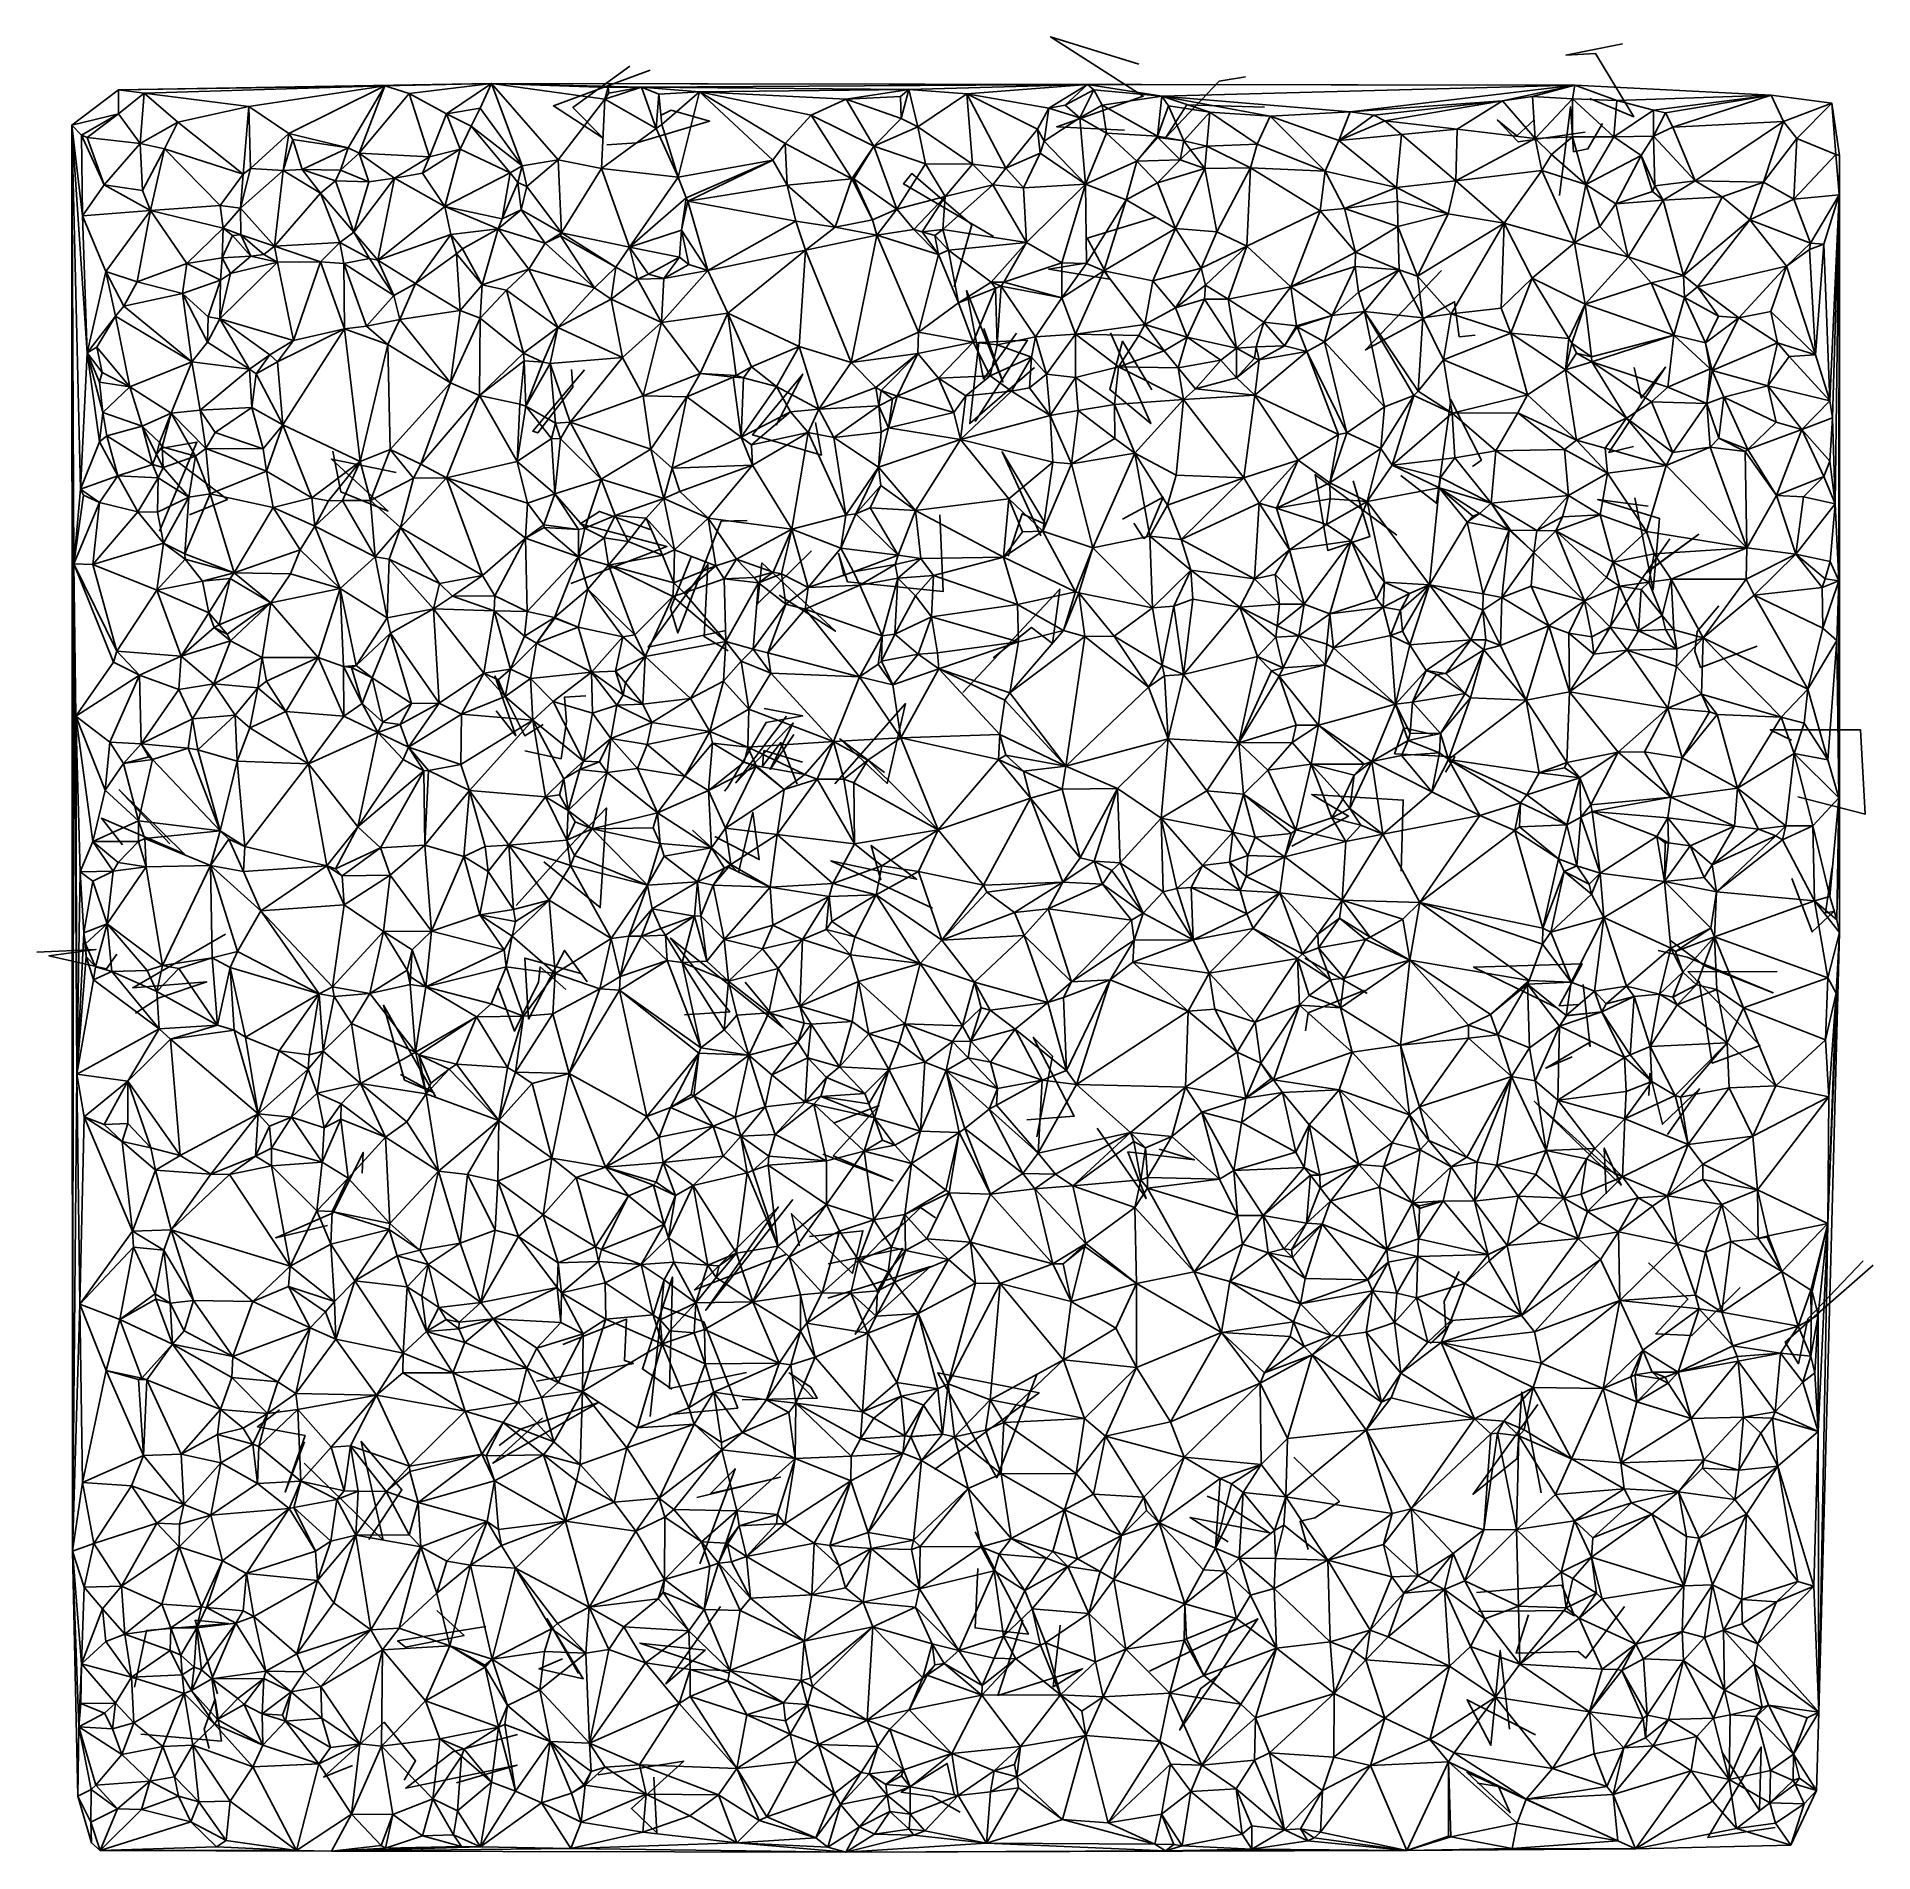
# Model space of a CAD drawing. Header units: metres. Extents: x -15.6 to 15.5, y -15 to 15.8.
import ezdxf

# ---------------------------------------------------------------- set-up
doc = ezdxf.new("R2010")
doc.units = ezdxf.units.M
doc.layers.add('CRACKS', color=1, linetype='Continuous')
doc.layers.add('STREET_MESH', color=7, linetype='Continuous')

msp = doc.modelspace()

# ---------------------------------------------------------------- linework, layer by layer
at = {"layer": 'CRACKS'}
for points in [[(3.091, 15.321, 0.1), (1.596, 15.783, 0.1), (3.166, 14.777, 0.1), (1.699, 14.259, 0.1), (2.848, 14.2, 0.1)], [(11.289, 15.664, 0.1), (10.331, 15.471, 0.1), (10.832, 15.499, 0.1), (11.481, 14.428, 0.1), (10.736, 14.734, 0.1)], [(-5.534, 15.283, 0.1), (-6.502, 14.585, 0.1), (-5.988, 14.064, 0.1), (-6.831, 14.61, 0.1), (-5.193, 15.216, 0.1)], [(5.224, 14.587, 0.1), (3.904, 14.63, 0.1), (3.55, 14.076, 0.1), (4.453, 15.033, 0.1), (4.9, 15.104, 0.1)], [(-5.019, 14.45, 0.1), (-4.838, 14.541, 0.1), (-4.185, 14.353, 0.1), (-5.419, 13.984, 0.1), (-5.929, 13.949, 0.1)], [(9.79, 14.377, 0.1), (9.498, 14.104, 0.1), (9.169, 14.371, 0.1), (9.523, 14, 0.1), (10.656, 14.167, 0.1)], [(10.952, 14.314, 0.1), (10.703, 13.881, 0.1), (10.46, 13.833, 0.1), (10.409, 14.597, 0.1), (10.222, 13.091, 0.1)], [(-0.038, 11.546, 0.1), (0.26, 12.593, 0.1), (-0.759, 13.463, 0.1), (-0.896, 13.29, 0.1), (0.626, 12.397, 0.1)], [(3.361, 12.717, 0.1), (2.218, 12.37, 0.1), (2.595, 11.674, 0.1), (1.565, 11.844, 0.1), (2.186, 11.944, 0.1)], [(8.79, 10.723, 0.1), (8.522, 10.699, 0.1), (8.444, 11.292, 0.1), (6.931, 10.474, 0.1), (8.221, 11.819, 0.1)], [(1.017, 10.762, 0.1), (0.456, 9.981, 0.1), (0.17, 11.48, 0.1), (0.786, 9.932, 0.1), (0.463, 10.836, 0.1)], [(1.32, 10.18, 0.1), (0.225, 9.228, 0.1), (0.377, 10.599, 0.1), (1.204, 10.641, 0.1), (0.315, 9.264, 0.1)], [(3.313, 9.798, 0.1), (2.813, 10.622, 0.1), (2.597, 9.803, 0.1), (3.293, 9.227, 0.1), (2.612, 10.765, 0.1)], [(-6.524, 10.144, 0.1), (-6.504, 9.844, 0.1), (-7.098, 9.068, 0.1), (-7.183, 9.1, 0.1), (-6.303, 10.135, 0.1)], [(-2.392, 9.245, 0.1), (-2.29, 8.693, 0.1), (-3.455, 9.036, 0.1), (-2.606, 10.065, 0.1), (-3.055, 9.198, 0.1)], [(11.475, 8.836, 0.1), (11.06, 8.736, 0.1), (12.021, 10.184, 0.1), (11.608, 9.658, 0.1), (11.487, 10.177, 0.1)], [(7.531, 8.347, 0.1), (8.137, 7.876, 0.1), (8.382, 9.632, 0.1), (8.897, 8.608, 0.1), (8.744, 8.499, 0.1)], [(-13.509, 7.406, 0.1), (-12.875, 8.914, 0.1), (-13.5, 8.806, 0.1), (-12.358, 7.94, 0.1), (-13, 7.678, 0.1)], [(-10.571, 8.759, 0.1), (-10.435, 8.068, 0.1), (-9.633, 7.745, 0.1), (-10.594, 8.624, 0.1), (-9.497, 8.399, 0.1)], [(0.878, 6.978, 0.1), (1.116, 7.699, 0.1), (1.514, 7.519, 0.1), (0.774, 8.749, 0.1), (1.43, 7.323, 0.1)], [(6.726, 8.256, 0.1), (7.007, 7.315, 0.1), (6.295, 7.073, 0.1), (6.079, 8.359, 0.1), (7.465, 7.335, 0.1)], [(3.008, 7.539, 0.1), (3.175, 7.281, 0.1), (3.22, 7.308, 0.1), (3.501, 7.981, 0.1), (2.816, 7.606, 0.1)], [(11.497, 7.968, 0.1), (11.811, 6.41, 0.1), (11.914, 7.62, 0.1), (10.87, 7.938, 0.1), (11.723, 7.827, 0.1)], [(-5.19, 7.43, 0.1), (-6.05, 7.738, 0.1), (-6.38, 7.527, 0.1), (-4.909, 7.142, 0.1), (-6.538, 6.519, 0.1)], [(-4.495, 6.966, 0.1), (-4.846, 6.093, 0.1), (-4.725, 5.679, 0.1), (-3.987, 7.572, 0.1), (-3.546, 7.586, 0.1)], [(-0.28, 7.682, 0.1), (-0.223, 6.381, 0.1), (-1.845, 6.547, 0.1), (-1.997, 7.023, 0.1), (-1.906, 6.64, 0.1)], [(11.022, 5.705, 0.1), (11.677, 6.687, 0.1), (12.583, 7.35, 0.1), (11.698, 6.708, 0.1), (12.089, 7.275, 0.1)], [(-2.458, 7.069, 0.1), (-3.373, 6.172, 0.1), (-3.297, 6.866, 0.1), (-2.051, 5.708, 0.1), (-3.006, 6.32, 0.1)], [(-3.869, 5.373, 0.1), (-4.277, 5.616, 0.1), (-4.216, 6.841, 0.1), (-5.224, 5.437, 0.1), (-3.907, 5.721, 0.1)], [(0.108, 4.667, 0.1), (1.75, 6.423, 0.1), (1.626, 5.5, 0.1), (1.274, 5.772, 0.1), (0.624, 5.258, 0.1)], [(12.923, 6.138, 0.1), (12.556, 5.704, 0.1), (12.515, 5.367, 0.1), (12.612, 5.093, 0.1), (13.573, 5.456, 0.1)], [(-7.007, 4.127, 0.1), (-7.315, 3.937, 0.1), (-7.823, 4.951, 0.1), (-7.469, 3.936, 0.1), (-7.8, 4.357, 0.1)], [(-7.317, 3.68, 0.1), (-6.701, 3.546, 0.1), (-6.612, 4.176, 0.1), (-6.642, 4.592, 0.1), (-6.28, 4.612, 0.1)], [(-3.931, 2.995, 0.1), (-3.874, 3.064, 0.1), (-3.227, 4.162, 0.1), (-2.606, 4.273, 0.1), (-3.26, 4.398, 0.1)], [(-2.062, 3.122, 0.1), (-0.866, 4.48, 0.1), (-1.172, 3.127, 0.1), (-1.976, 3.886, 0.1), (-1.222, 3.313, 0.1)], [(-2.882, 4.268, 0.1), (-3.74, 3.14, 0.1), (-2.768, 4.153, 0.1), (-3.159, 3.365, 0.1), (-2.758, 3.959, 0.1)], [(8.289, 3.321, 0.1), (8.449, 3.577, 0.1), (7.426, 3.63, 0.1), (7.585, 4.071, 0.1), (8.076, 3.956, 0.1)], [(-2.608, 3.487, 0.1), (-3.264, 3.685, 0.1), (-3.289, 3.42, 0.1), (-2.979, 3.821, 0.1), (-2.699, 3.115, 0.1)], [(14.263, 2.901, 0.1), (15.402, 2.605, 0.1), (15.324, 4.034, 0.1), (13.795, 4.037, 0.1), (14.153, 3.864, 0.1)], [(-13.335, 2.102, 0.1), (-14.19, 3.022, 0.1), (-13.088, 1.933, 0.1), (-14.493, 2.537, 0.1), (-14.138, 2.088, 0.1)], [(5.682, 2.065, 0.1), (6.646, 2.574, 0.1), (6.021, 2.94, 0.1), (7.573, 2.847, 0.1), (7.54, 1.642, 0.1)], [(-6.993, 1.798, 0.1), (-6.038, 1.024, 0.1), (-5.934, 2.712, 0.1), (-6.664, 1.946, 0.1), (-7.461, 1.06, 0.1)], [(-4.093, 2.229, 0.1), (-3.342, 1.836, 0.1), (-3.454, 2.639, 0.1), (-3.696, 1.621, 0.1), (-4.475, 2.337, 0.1)], [(-0.409, 1.013, 0.1), (-2.129, 1.817, 0.1), (-0.677, 1.504, 0.1), (-1.448, 2.076, 0.1), (-1.28, 1.486, 0.1)], [(14.841, 1.705, 0.1), (14.731, 0.936, 0.1), (14.874, 0.956, 0.1), (14.505, 0.61, 0.1), (14.158, 1.518, 0.1)], [(-14.234, 0.234, 0.1), (-14.406, -0.014, 0.1), (-15.384, 0.207, 0.1), (-14.587, 0.315, 0.1), (-15.59, 0.27, 0.1)], [(-12.392, 0.572, 0.1), (-13.963, -0.335, 0.1), (-12.707, -0.235, 0.1), (-13.516, -0.507, 0.1), (-13.914, -0.766, 0.1)], [(-4.608, -0.793, 0.1), (-3.844, -0.744, 0.1), (-4.847, 0.506, 0.1), (-2.942, -1.01, 0.1), (-3.58, -0.239, 0.1)], [(12.107, 0.459, 0.1), (12.687, 0.034, 0.1), (13.843, -0.421, 0.1), (12.387, 0.186, 0.1), (11.894, 0.294, 0.1)], [(-6.622, -0.363, 0.1), (-7.057, 0.019, 0.1), (-7.083, -0.238, 0.1), (-7.493, -1.073, 0.1), (-7.76, -0.344, 0.1)], [(-6.347, -0.098, 0.1), (-7.317, 0.167, 0.1), (-7.254, -0.867, 0.1), (-6.643, 0.297, 0.1), (-6.261, -0.234, 0.1)], [(5.916, -1.067, 0.1), (5.96, -0.762, 0.1), (6.907, -0.379, 0.1), (6.954, -0.428, 0.1), (5.907, 0.165, 0.1)], [(10.535, -0.616, 0.1), (10.213, -0.64, 0.1), (10.604, 0.071, 0.1), (8.764, 0.016, 0.1), (10.154, -0.666, 0.1)], [(10.624, -0.279, 0.1), (10.742, -1.328, 0.1), (10.718, -1.27, 0.1), (9.989, -1.695, 0.1), (10.434, -1.508, 0.1)], [(12.591, -0.221, 0.1), (12.809, -1.611, 0.1), (13.62, -1.312, 0.1), (12.4, -0.064, 0.1), (13.909, -0.058, 0.1)], [(-8.83, -2.178, 0.1), (-9.713, -0.631, 0.1), (-9.355, -1.901, 0.1), (-8.855, -2.114, 0.1), (-9.425, -1.807, 0.1)], [(1.36, -2.86, 0.1), (1.626, -1.494, 0.1), (1.301, -1.173, 0.1), (1.996, -2.509, 0.1), (1.19, -2.576, 0.1)], [(11.736, -2.159, 0.1), (11.755, -1.788, 0.1), (11.965, -2.649, 0.1), (12.595, -2.05, 0.1), (12.052, -2.824, 0.1)], [(-2.264, -3.153, 0.1), (-1.078, -3.609, 0.1), (-2.089, -3.181, 0.1), (-1.311, -2.333, 0.1), (-2.082, -2.629, 0.1)], [(11.263, -3.583, 0.1), (9.797, -2.262, 0.1), (11.266, -3.683, 0.1), (10.981, -3.052, 0.1), (11.01, -3.827, 0.1)], [(3.437, -3.069, 0.1), (4.034, -3.253, 0.1), (2.906, -3.113, 0.1), (3.215, -3.907, 0.1), (2.383, -2.717, 0.1)], [(-10.659, -4.367, 0.1), (-11.537, -4.571, 0.1), (-10.564, -4.148, 0.1), (-10.056, -3.127, 0.1), (-10.074, -3.476, 0.1)], [(-2.876, -4.85, 0.1), (-4.438, -5.456, 0.1), (-3.02, -4.052, 0.1), (-4.251, -5.801, 0.1), (-2.774, -3.922, 0.1)], [(-2.493, -4.551, 0.1), (-1.585, -4.454, 0.1), (-1.765, -5.176, 0.1), (-2.799, -4.165, 0.1), (-2.663, -4.707, 0.1)], [(-0.356, -4.234, 0.1), (-0.611, -4.059, 0.1), (-0.861, -4.301, 0.1), (-1.264, -4.616, 0.1), (-1.604, -4.968, 0.1)], [(-2.177, -5.016, 0.1), (-0.911, -4.753, 0.1), (-1.716, -6.208, 0.1), (-0.442, -5.062, 0.1), (-2.178, -5.596, 0.1)], [(15.367, -4.961, 0.1), (14.429, -5.947, 0.1), (14.275, -6.708, 0.1), (14.046, -6.34, 0.1), (15.54, -5.039, 0.1)], [(-3.559, -6.857, 0.1), (-4.863, -7.127, 0.1), (-4.816, -5.238, 0.1), (-5.322, -6.794, 0.1), (-4.827, -7.14, 0.1)], [(8.416, -5.985, 0.1), (8.037, -6.364, 0.1), (8.293, -6.132, 0.1), (8.264, -5.649, 0.1), (8.518, -5.146, 0.1)], [(13.285, -5.414, 0.1), (12.465, -6.229, 0.1), (11.852, -6.2, 0.1), (12.397, -5.612, 0.1), (11.729, -4.996, 0.1)], [(-5.191, -7.6, 0.1), (-4.996, -5.742, 0.1), (-4.284, -5.996, 0.1), (-3.708, -7.458, 0.1), (-4.873, -7.565, 0.1)], [(-6.672, -6.381, 0.1), (-5.591, -5.95, 0.1), (-5.629, -6.655, 0.1), (-5.477, -6.702, 0.1), (-7.121, -7.004, 0.1)], [(-2.431, -7.284, 0.1), (-2.838, -6.862, 0.1), (-2.47, -7.107, 0.1), (-2.359, -7.289, 0.1), (-3.632, -7.318, 0.1)], [(-0.374, -8.501, 0.1), (1.4, -7.2, 0.1), (-0.316, -6.863, 0.1), (0.684, -8.64, 0.1), (1.361, -6.888, 0.1)], [(-7.014, -7.626, 0.1), (-7.861, -8.391, 0.1), (-6.077, -7.372, 0.1), (-7.379, -7.809, 0.1), (-7.75, -8.092, 0.1)], [(9.853, -7.398, 0.1), (8.756, -8.92, 0.1), (9.503, -8.313, 0.1), (9.583, -7.189, 0.1), (9.911, -8.897, 0.1)], [(-11.477, -7.489, 0.1), (-11.848, -7.776, 0.1), (-11.042, -7.924, 0.1), (-11.378, -8.883, 0.1), (-11.051, -8.033, 0.1)], [(-9.96, -9.684, 0.1), (-9.401, -8.844, 0.1), (-10.089, -8.025, 0.1), (-9.72, -9.695, 0.1), (-11.054, -8.395, 0.1)], [(5.718, -8.292, 0.1), (6.491, -9.044, 0.1), (6.073, -9.319, 0.1), (5.825, -9.377, 0.1), (5.961, -9.858, 0.1)], [(-4.352, -10.096, 0.1), (-3.753, -8.487, 0.1), (-4.168, -8.906, 0.1), (-2.985, -8.629, 0.1), (-4.398, -8.973, 0.1)], [(4.247, -8.95, 0.1), (4.49, -9.055, 0.1), (5.308, -9.573, 0.1), (3.959, -9.314, 0.1), (4.605, -9.727, 0.1)], [(0.319, -9.556, 0.1), (1.22, -11.293, 0.1), (0.57, -11.218, 0.1), (0.315, -11.185, 0.1), (0.36, -10.178, 0.1)], [(8.845, -10.905, 0.1), (10.3, -10.889, 0.1), (10.475, -10.979, 0.1), (10.26, -10.458, 0.1), (8.817, -10.587, 0.1)], [(-7.98, -11.16, 0.1), (-9.473, -11.406, 0.1), (-9.337, -11.509, 0.1), (-8.346, -11.311, 0.1), (-8.806, -10.892, 0.1)], [(-3.997, -10.819, 0.1), (-4.925, -12.135, 0.1), (-4.258, -11.559, 0.1), (-5.366, -11.443, 0.1), (-3.85, -11.95, 0.1)], [(9.698, -10.963, 0.1), (9.486, -11.612, 0.1), (10.538, -11.585, 0.1), (10.667, -11.696, 0.1), (11.326, -10.819, 0.1)], [(-13.931, -12.189, 0.1), (-13.731, -11.231, 0.1), (-12.341, -11.107, 0.1), (-12.905, -11.056, 0.1), (-12.528, -12.304, 0.1)], [(-6.675, -11.706, 0.1), (-7.075, -11.88, 0.1), (-6.327, -12.047, 0.1), (-6.935, -11.028, 0.1), (-6.407, -11.96, 0.1)], [(1.759, -11.136, 0.1), (1.639, -12.183, 0.1), (2.139, -11.877, 0.1), (0.699, -12.329, 0.1), (1.123, -11.05, 0.1)], [(3.273, -11.917, 0.1), (5.107, -11.029, 0.1), (3.781, -12.916, 0.1), (4.14, -12.211, 0.1), (4.462, -11.967, 0.1)], [(9.815, -12.994, 0.1), (8.655, -12.403, 0.1), (9.059, -13.172, 0.1), (9.217, -11.566, 0.1), (9.373, -12.902, 0.1)], [(-12.668, -13.229, 0.1), (-12.752, -12.901, 0.1), (-12.566, -12.389, 0.1), (-12.46, -13.102, 0.1), (-13.824, -12.987, 0.1)], [(-9.363, -13.765, 0.1), (-9.169, -13.44, 0.1), (-9.699, -12.784, 0.1), (-10.727, -13.713, 0.1), (-10.24, -13.517, 0.1)], [(-8.477, -13.809, 0.1), (-7.449, -13.51, 0.1), (-9.334, -13.899, 0.1), (-8.539, -13.286, 0.1), (-7.439, -12.991, 0.1)], [(12.973, -13.284, 0.1), (13.609, -14.277, 0.1), (13.642, -13.203, 0.1), (12.735, -14.734, 0.1), (13.879, -14.565, 0.1)], [(-6.072, -13.677, 0.1), (-4.623, -13.443, 0.1), (-5.511, -14.248, 0.1), (-5.079, -14.655, 0.1), (-5.127, -13.714, 0.1)], [(0.065, -14.305, 0.1), (-0.414, -14.041, 0.1), (-0.937, -13.969, 0.1), (-0.159, -13.481, 0.1), (-0.041, -14.003, 0.1)], [(8.83, -13.816, 0.1), (9.19, -13.87, 0.1), (9.385, -14.317, 0.1), (8.651, -13.629, 0.1), (10.038, -14.268, 0.1)]]:
    msp.add_polyline3d(points, dxfattribs=at)
at = {"layer": 'STREET_MESH'}
for points in [[(-14.206, 14.885), (-9.692, 14.949), (-7.88, 14.989)], [(-9.692, 14.949), (-14.206, 14.885), (-13.767, 14.826)], [(-11.996, 14.603), (-9.692, 14.949), (-13.767, 14.826)], [(-11.314, 14.143), (-9.692, 14.949), (-11.996, 14.603)], [(-11.314, 14.143), (-10.308, 13.901), (-9.692, 14.949)], [(-10.308, 13.901), (-10.126, 13.808), (-9.692, 14.949)], [(-10.126, 13.808), (-9.277, 14.822), (-9.692, 14.949)], [(-9.692, 14.949), (-9.277, 14.822), (-7.88, 14.989)], [(-9.277, 14.822), (-8.646, 14.475), (-7.88, 14.989)], [(-7.88, 14.989), (-8.646, 14.475), (-8.071, 14.573)], [(-7.361, 13.593), (-7.88, 14.989), (-8.071, 14.573)], [(-6.75, 13.695), (-5.96, 14.723), (-7.88, 14.989)], [(-7.88, 14.989), (-5.904, 14.924), (-5.338, 14.928)], [(-5.96, 14.723), (-5.904, 14.924), (-7.88, 14.989)], [(-7.88, 14.989), (2.22, 14.972), (10.48, 14.96)], [(2.22, 14.972), (-7.88, 14.989), (-5.338, 14.928)], [(-7.361, 13.593), (-6.75, 13.695), (-7.88, 14.989)], [(-0.808, 14.887), (2.22, 14.972), (-5.338, 14.928)], [(2.22, 14.972), (-0.808, 14.887), (0.177, 14.813)], [(1.566, 14.575), (2.22, 14.972), (0.177, 14.813)], [(1.566, 14.575), (1.84, 14.624), (2.22, 14.972)], [(1.84, 14.624), (2.33, 14.883), (2.22, 14.972)], [(2.22, 14.972), (3.481, 14.774), (10.48, 14.96)], [(2.22, 14.972), (2.33, 14.883), (3.481, 14.774)], [(10.48, 14.96), (3.481, 14.774), (6.675, 14.508)], [(9.257, 14.695), (10.48, 14.96), (6.675, 14.508)], [(9.257, 14.695), (9.763, 14.773), (10.48, 14.96)], [(9.763, 14.773), (10.44, 14.732), (10.48, 14.96)], [(10.44, 14.732), (11.196, 14.702), (10.48, 14.96)], [(11.196, 14.702), (13.809, 14.791), (10.48, 14.96)], [(-14.202, 14.479), (-14.206, 14.885), (-14.995, 14.284)], [(-14.206, 14.885), (-14.202, 14.479), (-13.767, 14.826)], [(-14.202, 14.479), (-13.834, 13.973), (-13.767, 14.826)], [(-13.834, 13.973), (-13.197, 14.333), (-13.767, 14.826)], [(-13.197, 14.333), (-11.996, 14.603), (-13.767, 14.826)], [(-9.277, 14.822), (-10.126, 13.808), (-8.93, 13.748)], [(-9.277, 14.822), (-8.93, 13.748), (-8.646, 14.475)], [(-5.96, 14.723), (-6.75, 13.695), (-6.016, 13.552)], [(-5.088, 14.228), (-5.96, 14.723), (-6.016, 13.552)], [(-5.96, 14.723), (-5.088, 14.228), (-5.338, 14.928)], [(-5.89, 14.826), (-5.96, 14.723), (-5.338, 14.928)], [(-5.89, 14.826), (-5.904, 14.924), (-5.96, 14.723)], [(-5.904, 14.924), (-5.89, 14.826), (-5.338, 14.928)], [(-4.354, 14.85), (-0.808, 14.887), (-5.338, 14.928)], [(-5.046, 14.812), (-4.354, 14.85), (-5.338, 14.928)], [(-5.088, 14.228), (-5.046, 14.812), (-5.338, 14.928)], [(-4.994, 14.294), (-5.046, 14.812), (-5.088, 14.228)], [(-5.046, 14.812), (-4.994, 14.294), (-4.354, 14.85)], [(-4.354, 14.85), (-4.994, 14.294), (-4.719, 13.405)], [(-3.115, 13.689), (-4.354, 14.85), (-4.719, 13.405)], [(-0.808, 14.887), (-4.354, 14.85), (-1.868, 14.724)], [(-4.354, 14.85), (-2.461, 14.454), (-1.868, 14.724)], [(-2.903, 13.976), (-2.461, 14.454), (-4.354, 14.85)], [(-3.115, 13.689), (-2.903, 13.976), (-4.354, 14.85)], [(-2.461, 14.454), (-1.399, 13.93), (-1.868, 14.724)], [(-0.946, 14.768), (-0.808, 14.887), (-1.868, 14.724)], [(-0.94, 14.396), (-0.946, 14.768), (-1.868, 14.724)], [(-1.399, 13.93), (-0.94, 14.396), (-1.868, 14.724)], [(-0.946, 14.768), (-0.94, 14.396), (-0.808, 14.887)], [(-0.94, 14.396), (-0.655, 14.255), (-0.808, 14.887)], [(-0.808, 14.887), (-0.655, 14.255), (0.177, 14.813)], [(-0.655, 14.255), (0.27, 13.621), (0.177, 14.813)], [(1.373, 14.218), (1.566, 14.575), (0.177, 14.813)], [(0.27, 13.621), (0.838, 13.557), (0.177, 14.813)], [(0.838, 13.557), (1.373, 14.218), (0.177, 14.813)], [(2.33, 14.883), (1.84, 14.624), (2.09, 14.406)], [(2.472, 14.626), (2.33, 14.883), (2.09, 14.406)], [(2.33, 14.883), (2.472, 14.626), (3.481, 14.774)], [(2.472, 14.626), (3.405, 14.097), (3.481, 14.774)], [(3.405, 14.097), (3.594, 14.611), (3.481, 14.774)], [(3.481, 14.774), (5.317, 14.439), (6.675, 14.508)], [(4.296, 14.507), (5.317, 14.439), (3.481, 14.774)], [(3.594, 14.611), (4.296, 14.507), (3.481, 14.774)], [(7.076, 14.454), (9.257, 14.695), (6.675, 14.508)], [(7.076, 14.454), (7.259, 14.358), (9.257, 14.695)], [(9.257, 14.695), (7.259, 14.358), (8.488, 14.219)], [(9.808, 14.06), (9.257, 14.695), (8.488, 14.219)], [(9.257, 14.695), (9.808, 14.06), (9.763, 14.773)], [(9.808, 14.06), (10.44, 14.732), (9.763, 14.773)], [(10.44, 14.732), (9.808, 14.06), (10.439, 14.086)], [(11.144, 14.084), (10.44, 14.732), (10.439, 14.086)], [(10.44, 14.732), (11.144, 14.084), (11.196, 14.702)], [(11.144, 14.084), (11.817, 14.54), (11.196, 14.702)], [(11.196, 14.702), (11.817, 14.54), (13.809, 14.791)], [(11.817, 14.54), (12.018, 14.496), (13.809, 14.791)], [(12.018, 14.496), (12.142, 14.248), (13.809, 14.791)], [(12.142, 14.248), (14.017, 14.347), (13.809, 14.791)], [(13.809, 14.791), (14.017, 14.347), (14.836, 14.66)], [(14.017, 14.347), (14.246, 14.056), (14.836, 14.66)], [(14.246, 14.056), (14.904, 13.79), (14.836, 14.66)], [(14.904, 13.79), (14.965, 13.771), (14.836, 14.66)], [(-14.829, 14.117), (-14.202, 14.479), (-14.995, 14.284)], [(-14.202, 14.479), (-14.829, 14.117), (-14.736, 14.074)], [(-13.834, 13.973), (-14.202, 14.479), (-14.736, 14.074)], [(-13.197, 14.333), (-13.834, 13.973), (-13.422, 13.882)], [(-13.197, 14.333), (-13.422, 13.882), (-12.091, 13.454)], [(-13.197, 14.333), (-12.091, 13.454), (-11.996, 14.603)], [(-12.091, 13.454), (-11.969, 13.551), (-11.996, 14.603)], [(-11.969, 13.551), (-11.314, 14.143), (-11.996, 14.603)], [(-8.646, 14.475), (-8.93, 13.748), (-8.412, 13.879)], [(-8.646, 14.475), (-8.226, 14.269), (-8.071, 14.573)], [(-8.226, 14.269), (-8.646, 14.475), (-8.412, 13.879)], [(-8.226, 14.269), (-7.361, 13.593), (-8.071, 14.573)], [(-1.776, 13.373), (-2.461, 14.454), (-2.903, 13.976)], [(-2.461, 14.454), (-1.776, 13.373), (-1.399, 13.93)], [(-0.655, 14.255), (-0.94, 14.396), (-1.399, 13.93)], [(1.373, 14.218), (1.487, 14.015), (1.566, 14.575)], [(1.566, 14.575), (1.487, 14.015), (2.09, 14.406)], [(1.487, 14.015), (2.185, 13.285), (2.09, 14.406)], [(1.84, 14.624), (1.566, 14.575), (2.09, 14.406)], [(2.542, 14.149), (2.472, 14.626), (2.09, 14.406)], [(2.185, 13.285), (2.542, 14.149), (2.09, 14.406)], [(3.405, 14.097), (2.472, 14.626), (2.542, 14.149)], [(3.594, 14.611), (3.405, 14.097), (3.855, 14.02)], [(3.594, 14.611), (3.855, 14.02), (4.296, 14.507)], [(3.855, 14.02), (4.241, 13.927), (4.296, 14.507)], [(4.296, 14.507), (4.241, 13.927), (5.098, 13.963)], [(5.317, 14.439), (4.296, 14.507), (5.098, 13.963)], [(6.248, 13.503), (5.317, 14.439), (5.098, 13.963)], [(5.317, 14.439), (6.48, 14.022), (6.675, 14.508)], [(6.248, 13.503), (6.48, 14.022), (5.317, 14.439)], [(6.48, 14.022), (7.076, 14.454), (6.675, 14.508)], [(6.48, 14.022), (7.259, 14.358), (7.076, 14.454)], [(7.259, 14.358), (6.48, 14.022), (7.542, 14.127)], [(7.259, 14.358), (7.542, 14.127), (8.488, 14.219)], [(11.817, 14.54), (11.144, 14.084), (11.812, 14.098)], [(11.817, 14.54), (11.812, 14.098), (12.018, 14.496)], [(11.812, 14.098), (12.142, 14.248), (12.018, 14.496)], [(14.017, 14.347), (12.142, 14.248), (12.523, 13.339)], [(13.681, 13.317), (14.017, 14.347), (12.523, 13.339)], [(14.017, 14.347), (13.681, 13.317), (14.246, 14.056)], [(-14.984, -9.886), (-14.961, 6.849), (-14.995, 14.284)], [(-14.735, 10.426), (-14.816, 12.747), (-14.995, 14.284)], [(-14.846, 8.113), (-14.735, 10.426), (-14.995, 14.284)], [(-14.961, 6.849), (-14.846, 8.113), (-14.995, 14.284)], [(-14.816, 12.747), (-14.829, 14.117), (-14.995, 14.284)], [(-14.829, 14.117), (-14.446, 13.274), (-14.736, 14.074)], [(-14.446, 13.274), (-14.829, 14.117), (-14.816, 12.747)], [(-14.446, 13.274), (-13.834, 13.973), (-14.736, 14.074)], [(-11.314, 14.143), (-11.969, 13.551), (-11.411, 13.515)], [(-11.247, 14.04), (-11.314, 14.143), (-11.411, 13.515)], [(-11.092, 13.532), (-11.247, 14.04), (-11.411, 13.515)], [(-11.314, 14.143), (-11.247, 14.04), (-10.308, 13.901)], [(-11.247, 14.04), (-11.092, 13.532), (-10.308, 13.901)], [(-7.563, 13.478), (-8.226, 14.269), (-8.412, 13.879)], [(-7.563, 13.478), (-7.361, 13.593), (-8.226, 14.269)], [(-4.719, 13.405), (-5.088, 14.228), (-6.016, 13.552)], [(-4.994, 14.294), (-5.088, 14.228), (-4.719, 13.405)], [(-0.525, 13.629), (-0.655, 14.255), (-1.399, 13.93)], [(-0.525, 13.629), (0.27, 13.621), (-0.655, 14.255)], [(1.373, 14.218), (0.838, 13.557), (1.417, 13.809)], [(1.487, 14.015), (1.373, 14.218), (1.417, 13.809)], [(1.487, 14.015), (1.417, 13.809), (2.185, 13.285)], [(2.185, 13.285), (3.06, 13.677), (2.542, 14.149)], [(3.06, 13.677), (3.405, 14.097), (2.542, 14.149)], [(3.405, 14.097), (3.06, 13.677), (3.411, 14.074)], [(3.06, 13.677), (3.792, 13.696), (3.411, 14.074)], [(3.855, 14.02), (3.405, 14.097), (3.411, 14.074)], [(3.792, 13.696), (3.855, 14.02), (3.411, 14.074)], [(3.792, 13.696), (3.968, 13.865), (3.855, 14.02)], [(3.968, 13.865), (4.241, 13.927), (3.855, 14.02)], [(7.458, 13.23), (6.48, 14.022), (6.248, 13.503)], [(7.542, 14.127), (6.48, 14.022), (7.458, 13.23)], [(7.542, 14.127), (7.458, 13.23), (8.467, 13.34)], [(8.488, 14.219), (7.542, 14.127), (8.467, 13.34)], [(9.808, 14.06), (8.488, 14.219), (8.467, 13.34)], [(9.92, 13.516), (9.808, 14.06), (8.467, 13.34)], [(9.808, 14.06), (10.086, 13.786), (10.439, 14.086)], [(10.086, 13.786), (9.808, 14.06), (9.92, 13.516)], [(10.439, 14.086), (10.086, 13.786), (10.669, 13.277)], [(11.144, 14.084), (10.439, 14.086), (10.669, 13.277)], [(11.605, 13.773), (11.144, 14.084), (10.669, 13.277)], [(11.812, 14.098), (11.144, 14.084), (11.605, 13.773)], [(11.812, 14.098), (11.605, 13.773), (11.839, 13.256)], [(12.142, 14.248), (11.812, 14.098), (12.523, 13.339)], [(11.812, 14.098), (11.839, 13.256), (12.523, 13.339)], [(13.681, 13.317), (14.194, 13.031), (14.246, 14.056)], [(14.194, 13.031), (14.904, 13.79), (14.246, 14.056)], [(-13.796, 13.175), (-13.834, 13.973), (-14.446, 13.274)], [(-13.834, 13.973), (-13.796, 13.175), (-13.422, 13.882)], [(-13.422, 13.882), (-13.796, 13.175), (-13.662, 12.84)], [(-12.482, 12.924), (-13.422, 13.882), (-13.662, 12.84)], [(-13.422, 13.882), (-12.482, 12.924), (-12.091, 13.454)], [(-11.092, 13.532), (-10.442, 13.522), (-10.308, 13.901)], [(-10.442, 13.522), (-10.126, 13.808), (-10.308, 13.901)], [(-10.126, 13.808), (-10.442, 13.522), (-9.962, 13.325)], [(-10.126, 13.808), (-9.962, 13.325), (-9.526, 13.387)], [(-10.126, 13.808), (-9.526, 13.387), (-8.93, 13.748)], [(-8.93, 13.748), (-9.526, 13.387), (-9.052, 13.469)], [(-8.93, 13.748), (-9.052, 13.469), (-8.412, 13.879)], [(-9.052, 13.469), (-8.674, 12.904), (-8.412, 13.879)], [(-8.674, 12.904), (-7.563, 13.478), (-8.412, 13.879)], [(-2.903, 13.976), (-3.115, 13.689), (-2.868, 13.268)], [(-1.776, 13.373), (-2.903, 13.976), (-2.868, 13.268)], [(-1.776, 13.373), (-1.738, 13.376), (-1.399, 13.93)], [(-1.738, 13.376), (-1.008, 12.863), (-1.399, 13.93)], [(-1.008, 12.863), (-0.525, 13.629), (-1.399, 13.93)], [(0.838, 13.557), (1.137, 13.222), (1.417, 13.809)], [(1.417, 13.809), (1.137, 13.222), (2.185, 13.285)], [(3.968, 13.865), (3.792, 13.696), (4.21, 13.552)], [(4.241, 13.927), (3.968, 13.865), (4.21, 13.552)], [(4.982, 13.564), (4.241, 13.927), (4.21, 13.552)], [(4.241, 13.927), (4.982, 13.564), (5.098, 13.963)], [(4.982, 13.564), (6.248, 13.503), (5.098, 13.963)], [(10.086, 13.786), (9.92, 13.516), (10.669, 13.277)], [(11.176, 12.952), (11.605, 13.773), (10.669, 13.277)], [(11.176, 12.952), (11.799, 13.158), (11.605, 13.773)], [(11.605, 13.773), (11.799, 13.158), (11.839, 13.256)], [(14.96, 13.105), (14.904, 13.79), (14.194, 13.031)], [(14.904, 13.79), (14.96, 13.105), (14.965, 13.771)], [(14.965, 13.771), (14.957, 6.561), (14.967, 0.602)], [(14.96, 13.105), (14.957, 6.561), (14.965, 13.771)], [(-12.091, 13.454), (-12.482, 12.924), (-12.136, 12.88)], [(-11.969, 13.551), (-12.091, 13.454), (-12.136, 12.88)], [(-11.411, 13.515), (-11.969, 13.551), (-12.136, 12.88)], [(-11.557, 12.232), (-11.411, 13.515), (-12.136, 12.88)], [(-11.411, 13.515), (-11.557, 12.232), (-10.782, 13.132)], [(-11.092, 13.532), (-11.411, 13.515), (-10.782, 13.132)], [(-10.528, 13.34), (-11.092, 13.532), (-10.782, 13.132)], [(-10.528, 13.34), (-10.442, 13.522), (-11.092, 13.532)], [(-10.442, 13.522), (-10.528, 13.34), (-9.962, 13.325)], [(-9.962, 13.325), (-10.217, 12.47), (-9.526, 13.387)], [(-10.217, 12.47), (-9.808, 11.998), (-9.526, 13.387)], [(-9.526, 13.387), (-9.808, 11.998), (-8.674, 12.904)], [(-9.526, 13.387), (-8.674, 12.904), (-9.052, 13.469)], [(-7.698, 12.695), (-7.563, 13.478), (-8.674, 12.904)], [(-7.563, 13.478), (-7.698, 12.695), (-7.437, 13.313)], [(-7.361, 13.593), (-7.563, 13.478), (-7.437, 13.313)], [(-7.283, 13.243), (-7.361, 13.593), (-7.437, 13.313)], [(-7.361, 13.593), (-7.283, 13.243), (-6.75, 13.695)], [(-7.283, 13.243), (-6.694, 12.458), (-6.75, 13.695)], [(-6.75, 13.695), (-6.694, 12.458), (-6.016, 13.552)], [(-6.694, 12.458), (-5.54, 12.215), (-6.016, 13.552)], [(-5.54, 12.215), (-4.719, 13.405), (-6.016, 13.552)], [(-5.54, 12.215), (-4.584, 13.055), (-4.719, 13.405)], [(-4.584, 13.055), (-3.115, 13.689), (-4.719, 13.405)], [(-4.551, 12.994), (-3.115, 13.689), (-4.584, 13.055)], [(-3.115, 13.689), (-4.551, 12.994), (-2.868, 13.268)], [(-1.008, 12.863), (-0.189, 13.075), (-0.525, 13.629)], [(-0.525, 13.629), (-0.189, 13.075), (0.27, 13.621)], [(0.27, 13.621), (-0.189, 13.075), (0.616, 13.272)], [(0.838, 13.557), (0.27, 13.621), (0.616, 13.272)], [(1.137, 13.222), (0.838, 13.557), (0.616, 13.272)], [(2.875, 13.021), (3.06, 13.677), (2.185, 13.285)], [(3.06, 13.677), (2.875, 13.021), (3.406, 13.308)], [(3.792, 13.696), (3.06, 13.677), (3.406, 13.308)], [(4.21, 13.552), (3.792, 13.696), (3.406, 13.308)], [(3.714, 12.535), (4.21, 13.552), (3.406, 13.308)], [(4.414, 12.475), (4.21, 13.552), (3.714, 12.535)], [(4.414, 12.475), (4.982, 13.564), (4.21, 13.552)], [(4.982, 13.564), (4.414, 12.475), (4.92, 12.233)], [(6.163, 12.832), (4.982, 13.564), (4.92, 12.233)], [(6.163, 12.832), (6.248, 13.503), (4.982, 13.564)], [(6.248, 13.503), (6.163, 12.832), (6.58, 12.872)], [(7.458, 13.23), (6.248, 13.503), (6.58, 12.872)], [(9.286, 12.625), (9.92, 13.516), (8.467, 13.34)], [(9.286, 12.625), (10.474, 12.288), (9.92, 13.516)], [(9.92, 13.516), (10.474, 12.288), (10.669, 13.277)], [(-13.662, 12.84), (-14.446, 13.274), (-14.816, 12.747)], [(-13.796, 13.175), (-14.446, 13.274), (-13.662, 12.84)], [(-10.782, 13.132), (-11.557, 12.232), (-10.452, 12.298)], [(-10.217, 12.47), (-10.528, 13.34), (-10.782, 13.132)], [(-10.217, 12.47), (-10.782, 13.132), (-10.452, 12.298)], [(-9.962, 13.325), (-10.528, 13.34), (-10.217, 12.47)], [(-7.698, 12.695), (-7.38, 12.851), (-7.437, 13.313)], [(-7.38, 12.851), (-7.283, 13.243), (-7.437, 13.313)], [(-7.283, 13.243), (-7.38, 12.851), (-6.694, 12.458)], [(-4.551, 12.994), (-2.72, 12.66), (-2.868, 13.268)], [(-2.056, 12.554), (-1.776, 13.373), (-2.868, 13.268)], [(-2.72, 12.66), (-2.056, 12.554), (-2.868, 13.268)], [(-2.056, 12.554), (-1.421, 12.681), (-1.776, 13.373)], [(-1.776, 13.373), (-1.421, 12.681), (-1.738, 13.376)], [(-1.421, 12.681), (-1.008, 12.863), (-1.738, 13.376)], [(-1.008, 12.863), (-0.72, 12.517), (-0.189, 13.075)], [(-0.72, 12.517), (-0.582, 12.479), (-0.189, 13.075)], [(-0.189, 13.075), (-0.582, 12.479), (-0.233, 12.515)], [(-0.233, 12.515), (1.187, 12.296), (0.616, 13.272)], [(-0.189, 13.075), (-0.233, 12.515), (0.616, 13.272)], [(1.187, 12.296), (1.137, 13.222), (0.616, 13.272)], [(1.137, 13.222), (1.187, 12.296), (2.185, 13.285)], [(1.187, 12.296), (1.788, 11.949), (2.185, 13.285)], [(2.185, 13.285), (1.788, 11.949), (2.204, 11.938)], [(2.875, 13.021), (2.185, 13.285), (2.204, 11.938)], [(2.875, 13.021), (3.714, 12.535), (3.406, 13.308)], [(7.476, 12.995), (7.458, 13.23), (6.58, 12.872)], [(7.458, 13.23), (8.336, 12.781), (8.467, 13.34)], [(7.458, 13.23), (7.476, 12.995), (8.336, 12.781)], [(8.336, 12.781), (9.286, 12.625), (8.467, 13.34)], [(10.474, 12.288), (10.903, 12.566), (10.669, 13.277)], [(10.903, 12.566), (11.176, 12.952), (10.669, 13.277)], [(11.799, 13.158), (11.176, 12.952), (11.981, 13.015)], [(11.839, 13.256), (11.799, 13.158), (11.981, 13.015)], [(11.839, 13.256), (11.981, 13.015), (12.523, 13.339)], [(11.981, 13.015), (12.98, 13.072), (12.523, 13.339)], [(12.98, 13.072), (13.681, 13.317), (12.523, 13.339)], [(13.681, 13.317), (12.98, 13.072), (13.446, 12.678)], [(14.194, 13.031), (13.681, 13.317), (13.446, 12.678)], [(14.475, 12.284), (14.96, 13.105), (14.194, 13.031)], [(14.96, 13.105), (14.475, 12.284), (14.704, 12.265)], [(14.96, 13.105), (14.704, 12.265), (14.802, 9.611)], [(14.96, 13.105), (14.802, 9.611), (14.848, 9.327)], [(14.893, 7.867), (14.96, 13.105), (14.848, 9.327)], [(14.96, 13.105), (14.893, 7.867), (14.957, 6.561)], [(-13.662, 12.84), (-14.816, 12.747), (-14.416, 11.807)], [(-13.886, 11.629), (-13.662, 12.84), (-14.416, 11.807)], [(-13.886, 11.629), (-13.044, 11.939), (-13.662, 12.84)], [(-12.431, 12.541), (-12.482, 12.924), (-13.662, 12.84)], [(-13.044, 11.939), (-12.431, 12.541), (-13.662, 12.84)], [(-12.482, 12.924), (-12.431, 12.541), (-12.136, 12.88)], [(-12.431, 12.541), (-12.131, 12.427), (-12.136, 12.88)], [(-12.131, 12.427), (-11.557, 12.232), (-12.136, 12.88)], [(-9.808, 11.998), (-8.569, 12.434), (-8.674, 12.904)], [(-8.569, 12.434), (-7.769, 12.525), (-8.674, 12.904)], [(-7.769, 12.525), (-7.698, 12.695), (-8.674, 12.904)], [(-7.38, 12.851), (-7.769, 12.525), (-6.974, 12.287)], [(-7.38, 12.851), (-7.698, 12.695), (-7.769, 12.525)], [(-6.694, 12.458), (-7.38, 12.851), (-6.974, 12.287)], [(-4.584, 13.055), (-5.54, 12.215), (-4.661, 12.503)], [(-4.551, 12.994), (-4.584, 13.055), (-4.661, 12.503)], [(-4.551, 12.994), (-4.661, 12.503), (-4.216, 11.819)], [(-2.72, 12.66), (-4.551, 12.994), (-4.216, 11.819)], [(-1.008, 12.863), (-1.421, 12.681), (-1.351, 12.42)], [(-0.72, 12.517), (-1.008, 12.863), (-1.351, 12.42)], [(2.498, 11.817), (2.875, 13.021), (2.204, 11.938)], [(2.875, 13.021), (2.498, 11.817), (3.714, 12.535)], [(5.669, 11.542), (6.163, 12.832), (4.92, 12.233)], [(6.764, 12.13), (6.163, 12.832), (5.669, 11.542)], [(6.163, 12.832), (6.764, 12.13), (6.58, 12.872)], [(7.481, 12.569), (7.476, 12.995), (6.58, 12.872)], [(6.764, 12.13), (7.481, 12.569), (6.58, 12.872)], [(7.476, 12.995), (7.481, 12.569), (8.336, 12.781)], [(7.481, 12.569), (7.817, 11.727), (8.336, 12.781)], [(7.817, 11.727), (9.286, 12.625), (8.336, 12.781)], [(11.176, 12.952), (10.903, 12.566), (11.383, 12.055)], [(11.176, 12.952), (11.383, 12.055), (11.981, 13.015)], [(11.383, 12.055), (12.324, 11.736), (11.981, 13.015)], [(12.324, 11.736), (12.98, 13.072), (11.981, 13.015)], [(12.98, 13.072), (12.324, 11.736), (13.446, 12.678)], [(14.475, 12.284), (14.194, 13.031), (13.446, 12.678)], [(-14.416, 11.807), (-14.816, 12.747), (-14.735, 10.426)], [(-13.044, 11.939), (-12.445, 12.038), (-12.431, 12.541)], [(-12.445, 12.038), (-12.269, 12.414), (-12.431, 12.541)], [(-12.269, 12.414), (-12.131, 12.427), (-12.431, 12.541)], [(-9.951, 12.025), (-10.217, 12.47), (-10.452, 12.298)], [(-9.951, 12.025), (-9.808, 11.998), (-10.217, 12.47)], [(-8.569, 12.434), (-8.371, 12.187), (-7.769, 12.525)], [(-8.371, 12.187), (-8.039, 11.58), (-7.769, 12.525)], [(-8.039, 11.58), (-7.248, 11.843), (-7.769, 12.525)], [(-7.769, 12.525), (-7.248, 11.843), (-6.974, 12.287)], [(-6.709, 12.409), (-6.694, 12.458), (-6.974, 12.287)], [(-6.709, 12.409), (-5.774, 11.879), (-6.694, 12.458)], [(-5.774, 11.879), (-5.54, 12.215), (-6.694, 12.458)], [(-4.661, 12.503), (-5.54, 12.215), (-4.692, 12.048)], [(-4.536, 11.924), (-4.661, 12.503), (-4.692, 12.048)], [(-4.661, 12.503), (-4.536, 11.924), (-4.216, 11.819)], [(-2.559, 12.167), (-2.72, 12.66), (-4.216, 11.819)], [(-2.056, 12.554), (-2.72, 12.66), (-2.559, 12.167)], [(-1.351, 12.42), (-2.056, 12.554), (-2.559, 12.167)], [(-1.421, 12.681), (-2.056, 12.554), (-1.351, 12.42)], [(-0.304, 12.093), (-0.72, 12.517), (-1.351, 12.42)], [(-0.304, 12.093), (-0.582, 12.479), (-0.72, 12.517)], [(-0.582, 12.479), (-0.369, 12.414), (-0.233, 12.515)], [(-0.582, 12.479), (-0.304, 12.093), (-0.369, 12.414)], [(-0.369, 12.414), (-0.137, 12.168), (-0.233, 12.515)], [(-0.137, 12.168), (1.187, 12.296), (-0.233, 12.515)], [(2.498, 11.817), (3.327, 11.647), (3.714, 12.535)], [(3.327, 11.647), (4.15, 11.862), (3.714, 12.535)], [(4.15, 11.862), (4.414, 12.475), (3.714, 12.535)], [(4.414, 12.475), (4.15, 11.862), (4.92, 12.233)], [(7.481, 12.569), (6.764, 12.13), (7.501, 11.83)], [(7.817, 11.727), (7.481, 12.569), (7.501, 11.83)], [(8.386, 11.085), (9.286, 12.625), (7.817, 11.727)], [(8.386, 11.085), (9.235, 11.182), (9.286, 12.625)], [(9.286, 12.625), (9.235, 11.182), (9.756, 11.691)], [(10.474, 12.288), (9.286, 12.625), (9.756, 11.691)], [(10.903, 12.566), (10.474, 12.288), (11.383, 12.055)], [(12.324, 11.736), (12.56, 11.545), (13.446, 12.678)], [(13.446, 12.678), (12.56, 11.545), (14.069, 11.893)], [(14.475, 12.284), (13.446, 12.678), (14.069, 11.893)], [(-11.959, 12.063), (-12.269, 12.414), (-12.445, 12.038)], [(-12.269, 12.414), (-11.959, 12.063), (-12.131, 12.427)], [(-11.739, 12.092), (-11.557, 12.232), (-12.131, 12.427)], [(-11.959, 12.063), (-11.739, 12.092), (-12.131, 12.427)], [(-11.557, 12.232), (-11.739, 12.092), (-11.509, 11.964)], [(-11.557, 12.232), (-10.779, 11.966), (-10.452, 12.298)], [(-11.557, 12.232), (-11.509, 11.964), (-10.779, 11.966)], [(-10.779, 11.966), (-10.382, 11.938), (-10.452, 12.298)], [(-10.382, 11.938), (-9.951, 12.025), (-10.452, 12.298)], [(-9.808, 11.998), (-9.172, 11.599), (-8.569, 12.434)], [(-8.569, 12.434), (-9.172, 11.599), (-8.472, 12.103)], [(-8.371, 12.187), (-8.569, 12.434), (-8.472, 12.103)], [(-8.039, 11.58), (-8.371, 12.187), (-8.472, 12.103)], [(-7.248, 11.843), (-6.133, 11.526), (-6.974, 12.287)], [(-6.133, 11.526), (-6.709, 12.409), (-6.974, 12.287)], [(-6.709, 12.409), (-6.133, 11.526), (-5.774, 11.879)], [(-5.407, 11.672), (-5.54, 12.215), (-5.774, 11.879)], [(-5.54, 12.215), (-5.218, 11.762), (-4.692, 12.048)], [(-5.54, 12.215), (-5.407, 11.672), (-5.218, 11.762)], [(-3.876, 11.097), (-2.559, 12.167), (-4.216, 11.819)], [(-2.559, 12.167), (-3.876, 11.097), (-2.667, 10.535)], [(-1.785, 10.262), (-2.559, 12.167), (-2.667, 10.535)], [(-1.351, 12.42), (-2.559, 12.167), (-1.785, 10.262)], [(-0.645, 10.777), (-1.351, 12.42), (-1.785, 10.262)], [(-0.645, 10.777), (-0.304, 12.093), (-1.351, 12.42)], [(-0.369, 12.414), (-0.304, 12.093), (-0.137, 12.168)], [(-0.137, 12.168), (-0.304, 12.093), (0.034, 11.274)], [(-0.137, 12.168), (0.586, 11.621), (1.187, 12.296)], [(0.586, 11.621), (-0.137, 12.168), (0.034, 11.274)], [(1.187, 12.296), (0.586, 11.621), (0.805, 11.623)], [(1.788, 11.949), (1.187, 12.296), (0.805, 11.623)], [(4.15, 11.862), (4.221, 11.57), (4.92, 12.233)], [(4.221, 11.57), (4.604, 11.335), (4.92, 12.233)], [(4.604, 11.335), (5.669, 11.542), (4.92, 12.233)], [(10.658, 11.253), (10.474, 12.288), (9.756, 11.691)], [(10.474, 12.288), (10.658, 11.253), (11.383, 12.055)], [(14.461, 12.178), (14.475, 12.284), (14.069, 11.893)], [(14.56, 10.393), (14.461, 12.178), (14.069, 11.893)], [(14.475, 12.284), (14.461, 12.178), (14.704, 12.265)], [(14.704, 12.265), (14.461, 12.178), (14.56, 10.393)], [(14.802, 9.611), (14.704, 12.265), (14.56, 10.393)], [(-13.044, 11.939), (-13.886, 11.629), (-13.117, 11.429)], [(-12.476, 11.659), (-13.044, 11.939), (-13.117, 11.429)], [(-12.476, 11.659), (-12.445, 12.038), (-13.044, 11.939)], [(-11.509, 11.964), (-12.488, 11.003), (-11.237, 10.633)], [(-11.509, 11.964), (-12.303, 11.773), (-12.488, 11.003)], [(-12.476, 11.659), (-12.303, 11.773), (-12.445, 12.038)], [(-12.303, 11.773), (-11.959, 12.063), (-12.445, 12.038)], [(-11.959, 12.063), (-12.303, 11.773), (-11.509, 11.964)], [(-11.739, 12.092), (-11.959, 12.063), (-11.509, 11.964)], [(-10.779, 11.966), (-11.509, 11.964), (-11.237, 10.633)], [(-10.779, 11.966), (-11.237, 10.633), (-10.374, 10.832)], [(-10.382, 11.938), (-10.779, 11.966), (-10.374, 10.832)], [(-9.535, 11.398), (-9.951, 12.025), (-10.382, 11.938)], [(-9.998, 10.877), (-10.382, 11.938), (-10.374, 10.832)], [(-9.998, 10.877), (-9.535, 11.398), (-10.382, 11.938)], [(-9.808, 11.998), (-9.951, 12.025), (-9.535, 11.398)], [(-9.808, 11.998), (-9.535, 11.398), (-9.172, 11.599)], [(-9.172, 11.599), (-8.413, 11.145), (-8.472, 12.103)], [(-8.413, 11.145), (-8.039, 11.58), (-8.472, 12.103)], [(-7.248, 11.843), (-8.039, 11.58), (-7.626, 11.486)], [(-6.759, 10.856), (-7.248, 11.843), (-7.626, 11.486)], [(-6.133, 11.526), (-7.248, 11.843), (-6.759, 10.856)], [(-5.774, 11.879), (-6.133, 11.526), (-5.854, 11.334)], [(-5.407, 11.672), (-5.774, 11.879), (-5.854, 11.334)], [(-5.218, 11.762), (-4.958, 11.683), (-4.692, 12.048)], [(-4.958, 11.683), (-4.536, 11.924), (-4.692, 12.048)], [(-4.536, 11.924), (-4.958, 11.683), (-4.216, 11.819)], [(-0.304, 12.093), (-0.645, 10.777), (0.034, 11.274)], [(1.788, 11.358), (1.788, 11.949), (0.805, 11.623)], [(1.788, 11.949), (1.788, 11.358), (2.204, 11.938)], [(1.788, 11.358), (2.498, 11.817), (2.204, 11.938)], [(3.327, 11.647), (3.71, 11.189), (4.15, 11.862)], [(3.71, 11.189), (4.221, 11.57), (4.15, 11.862)], [(6.759, 11.889), (6.764, 12.13), (5.669, 11.542)], [(6.369, 11.056), (6.759, 11.889), (5.669, 11.542)], [(6.816, 11.454), (6.759, 11.889), (6.369, 11.056)], [(6.764, 12.13), (6.759, 11.889), (7.501, 11.83)], [(6.759, 11.889), (6.816, 11.454), (7.501, 11.83)], [(6.816, 11.454), (6.919, 11.128), (7.501, 11.83)], [(6.919, 11.128), (7.903, 11.018), (7.501, 11.83)], [(7.903, 11.018), (7.817, 11.727), (7.501, 11.83)], [(11.383, 12.055), (10.658, 11.253), (11.773, 11.612)], [(12.324, 11.736), (11.383, 12.055), (11.773, 11.612)], [(12.56, 11.545), (13.264, 11.02), (14.069, 11.893)], [(13.264, 11.02), (13.805, 11.128), (14.069, 11.893)], [(13.805, 11.128), (14.56, 10.393), (14.069, 11.893)], [(-14.255, 11.048), (-14.416, 11.807), (-14.735, 10.426)], [(-14.255, 11.048), (-14.113, 11.215), (-14.416, 11.807)], [(-14.113, 11.215), (-13.886, 11.629), (-14.416, 11.807)], [(-13.886, 11.629), (-14.113, 11.215), (-13.117, 11.429)], [(-12.685, 11.038), (-12.476, 11.659), (-13.117, 11.429)], [(-12.476, 11.659), (-12.685, 11.038), (-12.488, 11.003)], [(-12.303, 11.773), (-12.476, 11.659), (-12.488, 11.003)], [(-9.172, 11.599), (-9.535, 11.398), (-9.435, 10.99)], [(-9.172, 11.599), (-9.435, 10.99), (-8.413, 11.145)], [(-8.039, 11.58), (-8.413, 11.145), (-8.071, 11.016)], [(-7.626, 11.486), (-8.039, 11.58), (-8.071, 11.016)], [(-6.133, 11.526), (-6.759, 10.856), (-5.854, 11.334)], [(-5.407, 11.672), (-5.854, 11.334), (-5, 10.938)], [(-5.218, 11.762), (-5.407, 11.672), (-4.958, 11.683)], [(-5.407, 11.672), (-5, 10.938), (-4.958, 11.683)], [(-4.958, 11.683), (-5, 10.938), (-4.216, 11.819)], [(-5, 10.938), (-3.876, 11.097), (-4.216, 11.819)], [(0.66, 11.52), (0.586, 11.621), (0.034, 11.274)], [(0.66, 11.52), (0.034, 11.274), (0.282, 10.608)], [(0.691, 10.563), (0.66, 11.52), (0.282, 10.608)], [(0.586, 11.621), (0.759, 11.555), (0.805, 11.623)], [(0.66, 11.52), (0.759, 11.555), (0.586, 11.621)], [(0.759, 11.555), (0.66, 11.52), (0.691, 10.563)], [(1.339, 10.699), (0.759, 11.555), (0.691, 10.563)], [(0.759, 11.555), (1.788, 11.358), (0.805, 11.623)], [(1.339, 10.699), (1.788, 11.358), (0.759, 11.555)], [(1.788, 11.358), (2.019, 10.745), (2.498, 11.817)], [(2.019, 10.745), (3.191, 10.907), (2.498, 11.817)], [(2.498, 11.817), (3.191, 10.907), (3.327, 11.647)], [(3.191, 10.907), (3.71, 11.189), (3.327, 11.647)], [(4.221, 11.57), (3.71, 11.189), (4.207, 11.335)], [(4.604, 11.335), (4.221, 11.57), (4.207, 11.335)], [(5.669, 11.542), (4.604, 11.335), (5.211, 10.947)], [(5.762, 10.881), (5.669, 11.542), (5.211, 10.947)], [(5.762, 10.881), (6.369, 11.056), (5.669, 11.542)], [(7.903, 11.018), (8.386, 11.085), (7.817, 11.727)], [(9.235, 11.182), (9.395, 10.757), (9.756, 11.691)], [(9.395, 10.757), (10.382, 10.668), (9.756, 11.691)], [(10.382, 10.668), (10.658, 11.253), (9.756, 11.691)], [(10.658, 11.253), (12.158, 10.724), (11.773, 11.612)], [(12.341, 11.361), (12.324, 11.736), (11.773, 11.612)], [(12.158, 10.724), (12.341, 11.361), (11.773, 11.612)], [(12.324, 11.736), (12.341, 11.361), (12.56, 11.545)], [(12.341, 11.361), (12.916, 11.05), (12.56, 11.545)], [(12.916, 11.05), (13.264, 11.02), (12.56, 11.545)], [(-12.962, 10.274), (-14.113, 11.215), (-14.255, 11.048)], [(-13.117, 11.429), (-14.113, 11.215), (-12.962, 10.274)], [(-12.693, 10.605), (-13.117, 11.429), (-12.962, 10.274)], [(-12.693, 10.605), (-12.685, 11.038), (-13.117, 11.429)], [(-9.535, 11.398), (-9.998, 10.877), (-9.435, 10.99)], [(-7.34, 10.423), (-7.626, 11.486), (-8.071, 11.016)], [(-7.34, 10.423), (-6.759, 10.856), (-7.626, 11.486)], [(-5.854, 11.334), (-6.759, 10.856), (-5.658, 10.344)], [(-5, 10.938), (-5.854, 11.334), (-5.658, 10.344)], [(0.034, 11.274), (-0.645, 10.777), (0.282, 10.608)], [(1.788, 11.358), (1.339, 10.699), (2.019, 10.745)], [(3.71, 11.189), (3.909, 10.694), (4.207, 11.335)], [(3.909, 10.694), (4.747, 10.503), (4.207, 11.335)], [(4.747, 10.503), (4.604, 11.335), (4.207, 11.335)], [(4.604, 11.335), (4.747, 10.503), (5.211, 10.947)], [(6.816, 11.454), (6.369, 11.056), (6.919, 11.128)], [(10.382, 10.668), (10.428, 10.589), (10.658, 11.253)], [(10.658, 11.253), (10.428, 10.589), (10.763, 10.358)], [(10.658, 11.253), (10.763, 10.358), (12.158, 10.724)], [(12.341, 11.361), (12.158, 10.724), (12.694, 10.595)], [(12.916, 11.05), (12.341, 11.361), (12.694, 10.595)], [(-14.57, 10.523), (-14.255, 11.048), (-14.735, 10.426)], [(-14.255, 11.048), (-14.57, 10.523), (-14.011, 9.849)], [(-12.962, 10.274), (-14.255, 11.048), (-14.011, 9.849)], [(-12.685, 11.038), (-12.693, 10.605), (-12.488, 11.003)], [(-12.488, 11.003), (-12.693, 10.605), (-11.985, 10.148)], [(-12.488, 11.003), (-11.985, 10.148), (-11.638, 10.393)], [(-11.237, 10.633), (-12.488, 11.003), (-11.638, 10.393)], [(-9.435, 10.99), (-9.998, 10.877), (-9.641, 10.566)], [(-9.435, 10.99), (-9.641, 10.566), (-8.578, 9.917)], [(-8.413, 11.145), (-9.435, 10.99), (-8.578, 9.917)], [(-8.071, 11.016), (-8.413, 11.145), (-8.578, 9.917)], [(-8.087, 9.7), (-8.071, 11.016), (-8.578, 9.917)], [(-8.087, 9.7), (-7.34, 10.423), (-8.071, 11.016)], [(-5.313, 9.695), (-5, 10.938), (-5.658, 10.344)], [(-5, 10.938), (-5.313, 9.695), (-4.344, 10.074)], [(-3.876, 11.097), (-5, 10.938), (-4.344, 10.074)], [(-3.735, 10.041), (-3.876, 11.097), (-4.344, 10.074)], [(-3.876, 11.097), (-3.473, 10.186), (-2.667, 10.535)], [(-3.735, 10.041), (-3.473, 10.186), (-3.876, 11.097)], [(3.191, 10.907), (2.019, 10.745), (3.09, 10.722)], [(3.52, 10.458), (3.191, 10.907), (3.09, 10.722)], [(3.71, 11.189), (3.191, 10.907), (3.909, 10.694)], [(3.191, 10.907), (3.52, 10.458), (3.909, 10.694)], [(4.747, 10.503), (5.08, 10.529), (5.211, 10.947)], [(5.08, 10.529), (5.56, 10.544), (5.211, 10.947)], [(5.56, 10.544), (5.762, 10.881), (5.211, 10.947)], [(6.369, 11.056), (5.762, 10.881), (5.777, 10.867)], [(6.369, 11.056), (5.777, 10.867), (6.238, 10.615)], [(7.256, 9.513), (6.919, 11.128), (6.238, 10.615)], [(6.919, 11.128), (6.369, 11.056), (6.238, 10.615)], [(7.75, 9.704), (6.919, 11.128), (7.256, 9.513)], [(6.919, 11.128), (7.75, 9.704), (7.827, 9.774)], [(7.903, 11.018), (6.919, 11.128), (7.827, 9.774)], [(7.903, 11.018), (7.827, 9.774), (8.255, 10.305)], [(8.386, 11.085), (7.903, 11.018), (8.255, 10.305)], [(9.395, 10.757), (8.386, 11.085), (8.255, 10.305)], [(8.386, 11.085), (9.395, 10.757), (9.235, 11.182)], [(13.264, 11.02), (12.916, 11.05), (12.694, 10.595)], [(12.807, 10.125), (13.264, 11.02), (12.694, 10.595)], [(12.807, 10.125), (13.918, 10.598), (13.264, 11.02)], [(13.918, 10.598), (13.805, 11.128), (13.264, 11.02)], [(13.805, 11.128), (13.918, 10.598), (14.56, 10.393)], [(-11.985, 10.148), (-12.693, 10.605), (-12.962, 10.274)], [(-11.509, 10.275), (-11.237, 10.633), (-11.638, 10.393)], [(-11.509, 10.275), (-11.417, 9.206), (-10.374, 10.832)], [(-11.237, 10.633), (-11.509, 10.275), (-10.374, 10.832)], [(-11.417, 9.206), (-10.106, 8.585), (-10.374, 10.832)], [(-9.641, 10.566), (-9.998, 10.877), (-10.374, 10.832)], [(-10.106, 8.585), (-9.641, 10.566), (-10.374, 10.832)], [(-6.759, 10.856), (-7.34, 10.423), (-7.012, 10.268)], [(-6.759, 10.856), (-7.012, 10.268), (-6.888, 10.245)], [(-5.658, 10.344), (-6.759, 10.856), (-6.888, 10.245)], [(-0.653, 10.412), (-0.645, 10.777), (-1.785, 10.262)], [(-0.645, 10.777), (-0.653, 10.412), (0.282, 10.608)], [(-0.653, 10.412), (-0.303, 9.995), (0.282, 10.608)], [(-0.303, 9.995), (0.571, 10.034), (0.282, 10.608)], [(0.571, 10.034), (0.691, 10.563), (0.282, 10.608)], [(1.27, 10.35), (1.339, 10.699), (0.691, 10.563)], [(1.339, 10.699), (1.27, 10.35), (1.527, 10.063)], [(2.019, 10.745), (1.339, 10.699), (1.527, 10.063)], [(2.019, 10.745), (1.527, 10.063), (2.02, 10.01)], [(2.019, 10.745), (2.749, 10.188), (3.09, 10.722)], [(2.019, 10.745), (2.02, 10.01), (2.749, 10.188)], [(2.749, 10.188), (3.52, 10.458), (3.09, 10.722)], [(3.52, 10.458), (3.757, 10.174), (3.909, 10.694)], [(3.757, 10.174), (4.481, 10.299), (3.909, 10.694)], [(3.909, 10.694), (4.481, 10.299), (4.747, 10.503)], [(5.762, 10.881), (5.56, 10.544), (5.777, 10.867)], [(5.56, 10.544), (5.936, 10.446), (5.777, 10.867)], [(5.777, 10.867), (5.936, 10.446), (6.238, 10.615)], [(5.936, 10.446), (6.618, 9.07), (6.238, 10.615)], [(6.618, 9.07), (7.256, 9.513), (6.238, 10.615)], [(9.678, 9.715), (9.395, 10.757), (8.255, 10.305)], [(9.395, 10.757), (9.678, 9.715), (10.322, 10.139)], [(10.382, 10.668), (9.395, 10.757), (10.322, 10.139)], [(10.428, 10.589), (10.382, 10.668), (10.322, 10.139)], [(10.509, 10.418), (10.428, 10.589), (10.322, 10.139)], [(10.428, 10.589), (10.509, 10.418), (10.763, 10.358)], [(10.763, 10.358), (10.771, 10.275), (12.158, 10.724)], [(10.771, 10.275), (12.058, 9.845), (12.158, 10.724)], [(12.058, 9.845), (12.775, 10.153), (12.158, 10.724)], [(12.158, 10.724), (12.775, 10.153), (12.694, 10.595)], [(12.775, 10.153), (12.807, 10.125), (12.694, 10.595)], [(13.918, 10.598), (12.807, 10.125), (13.753, 9.864)], [(13.918, 10.598), (13.753, 9.864), (14.117, 10.365)], [(14.56, 10.393), (13.918, 10.598), (14.117, 10.365)], [(-14.846, 8.113), (-14.523, 8.92), (-14.735, 10.426)], [(-14.481, 10.093), (-14.57, 10.523), (-14.735, 10.426)], [(-14.467, 9.414), (-14.528, 9.928), (-14.735, 10.426)], [(-14.523, 8.92), (-14.467, 9.414), (-14.735, 10.426)], [(-14.528, 9.928), (-14.481, 10.093), (-14.735, 10.426)], [(-14.57, 10.523), (-14.481, 10.093), (-14.011, 9.849)], [(-13.309, 9.401), (-12.962, 10.274), (-14.011, 9.849)], [(-13.309, 9.401), (-12.822, 9.456), (-12.962, 10.274)], [(-12.822, 9.456), (-11.985, 10.148), (-12.962, 10.274)], [(-11.985, 10.148), (-11.872, 10.069), (-11.638, 10.393)], [(-11.872, 10.069), (-11.509, 10.275), (-11.638, 10.393)], [(-11.509, 10.275), (-11.872, 10.069), (-11.417, 9.206)], [(-9.641, 10.566), (-10.106, 8.585), (-9.597, 8.787)], [(-9.641, 10.566), (-9.597, 8.787), (-8.578, 9.917)], [(-7.34, 10.423), (-8.087, 9.7), (-7.328, 10.292)], [(-8.087, 9.7), (-7.402, 9.556), (-7.328, 10.292)], [(-7.328, 10.292), (-7.402, 9.556), (-7.3, 9.523)], [(-7.012, 10.268), (-7.34, 10.423), (-7.328, 10.292)], [(-7.012, 10.268), (-7.328, 10.292), (-7.3, 9.523)], [(-6.548, 9.249), (-5.658, 10.344), (-6.888, 10.245)], [(-6.548, 9.249), (-5.313, 9.695), (-5.658, 10.344)], [(-3.473, 10.186), (-3.052, 9.854), (-2.667, 10.535)], [(-2.667, 10.535), (-3.052, 9.854), (-2.335, 9.473)], [(-1.785, 10.262), (-2.667, 10.535), (-2.335, 9.473)], [(-1.366, 9.839), (-0.653, 10.412), (-1.785, 10.262)], [(-1.366, 9.839), (-1.278, 9.789), (-0.653, 10.412)], [(-1.278, 9.789), (-1.007, 9.689), (-0.653, 10.412)], [(-1.007, 9.689), (-0.303, 9.995), (-0.653, 10.412)], [(0.571, 10.034), (1.27, 10.35), (0.691, 10.563)], [(1.27, 10.35), (0.571, 10.034), (0.931, 9.774)], [(1.238, 9.833), (1.27, 10.35), (0.931, 9.774)], [(1.27, 10.35), (1.238, 9.833), (1.527, 10.063)], [(3.757, 10.174), (3.52, 10.458), (2.749, 10.188)], [(4.481, 10.299), (3.757, 10.174), (4.05, 9.817)], [(4.481, 10.299), (4.05, 9.817), (4.749, 10.005)], [(4.747, 10.503), (4.481, 10.299), (4.749, 10.005)], [(5.05, 10.334), (5.08, 10.529), (4.747, 10.503)], [(5.05, 10.334), (4.747, 10.503), (4.749, 10.005)], [(5.129, 10.309), (5.05, 10.334), (4.749, 10.005)], [(5.055, 9.709), (5.129, 10.309), (4.749, 10.005)], [(5.129, 10.309), (5.08, 10.529), (5.05, 10.334)], [(5.936, 10.446), (5.055, 9.709), (6.477, 9.039)], [(5.936, 10.446), (5.129, 10.309), (5.055, 9.709)], [(5.129, 10.309), (5.56, 10.544), (5.08, 10.529)], [(5.936, 10.446), (5.56, 10.544), (5.129, 10.309)], [(6.618, 9.07), (5.936, 10.446), (6.477, 9.039)], [(7.827, 9.774), (8.401, 9.406), (8.255, 10.305)], [(8.401, 9.406), (9.678, 9.715), (8.255, 10.305)], [(10.771, 10.275), (10.509, 10.418), (10.322, 10.139)], [(11.359, 9.317), (10.771, 10.275), (10.322, 10.139)], [(10.509, 10.418), (10.771, 10.275), (10.763, 10.358)], [(12.058, 9.845), (10.771, 10.275), (11.779, 9.597)], [(10.771, 10.275), (11.359, 9.317), (11.779, 9.597)], [(13.753, 9.864), (14.802, 9.611), (14.117, 10.365)], [(14.802, 9.611), (14.56, 10.393), (14.117, 10.365)], [(-14.481, 10.093), (-14.528, 9.928), (-14.011, 9.849)], [(-12.822, 9.456), (-11.943, 9.5), (-11.985, 10.148)], [(-11.943, 9.5), (-11.872, 10.069), (-11.985, 10.148)], [(-11.872, 10.069), (-11.943, 9.5), (-11.417, 9.206)], [(-7.012, 10.268), (-7.3, 9.523), (-6.888, 10.245)], [(-7.3, 9.523), (-6.797, 9.233), (-6.888, 10.245)], [(-6.797, 9.233), (-6.548, 9.249), (-6.888, 10.245)], [(-5.313, 9.695), (-4.572, 9.681), (-4.344, 10.074)], [(-4.572, 9.681), (-3.786, 10.012), (-4.344, 10.074)], [(-4.572, 9.681), (-3.652, 8.995), (-3.786, 10.012)], [(-3.786, 10.012), (-3.735, 10.041), (-4.344, 10.074)], [(-3.609, 10.003), (-3.735, 10.041), (-3.786, 10.012)], [(-3.652, 8.995), (-3.609, 10.003), (-3.786, 10.012)], [(-3.473, 10.186), (-3.735, 10.041), (-3.609, 10.003)], [(-3.609, 10.003), (-3.652, 8.995), (-3.052, 9.854)], [(-3.473, 10.186), (-3.609, 10.003), (-3.052, 9.854)], [(-1.366, 9.839), (-1.785, 10.262), (-2.335, 9.473)], [(-0.046, 9.412), (-0.303, 9.995), (-1.007, 9.689)], [(0.571, 10.034), (-0.303, 9.995), (0.157, 9.695)], [(-0.303, 9.995), (-0.046, 9.412), (0.157, 9.695)], [(0.571, 10.034), (0.157, 9.695), (0.931, 9.774)], [(1.527, 10.063), (1.238, 9.833), (1.591, 9.365)], [(2.02, 10.01), (1.527, 10.063), (1.591, 9.365)], [(2.062, 9.446), (2.02, 10.01), (1.591, 9.365)], [(2.749, 10.188), (2.02, 10.01), (2.677, 9.553)], [(2.02, 10.01), (2.062, 9.446), (2.677, 9.553)], [(3.848, 9.634), (2.749, 10.188), (2.677, 9.553)], [(3.757, 10.174), (2.749, 10.188), (3.848, 9.634)], [(4.05, 9.817), (3.757, 10.174), (3.848, 9.634)], [(4.05, 9.817), (5.055, 9.709), (4.749, 10.005)], [(9.678, 9.715), (10.508, 8.946), (10.322, 10.139)], [(10.508, 8.946), (11.359, 9.317), (10.322, 10.139)], [(12.775, 10.153), (12.058, 9.845), (12.72, 9.568)], [(12.807, 10.125), (12.775, 10.153), (12.72, 9.568)], [(13.007, 9.673), (12.807, 10.125), (12.72, 9.568)], [(12.807, 10.125), (13.007, 9.673), (13.753, 9.864)], [(-14.528, 9.928), (-14.467, 9.414), (-14.011, 9.849)], [(-14.467, 9.414), (-13.803, 9.183), (-14.011, 9.849)], [(-13.803, 9.183), (-13.309, 9.401), (-14.011, 9.849)], [(-9.597, 8.787), (-9.08, 8.539), (-8.578, 9.917)], [(-9.08, 8.539), (-8.087, 9.7), (-8.578, 9.917)], [(-8.087, 9.7), (-9.08, 8.539), (-8.646, 8.31)], [(-7.446, 8.582), (-8.087, 9.7), (-8.646, 8.31)], [(-7.446, 8.582), (-7.402, 9.556), (-8.087, 9.7)], [(-5.183, 8.792), (-5.313, 9.695), (-6.548, 9.249)], [(-5.183, 8.792), (-4.572, 9.681), (-5.313, 9.695)], [(-5.183, 8.792), (-4.821, 8.472), (-4.572, 9.681)], [(-4.821, 8.472), (-3.652, 8.995), (-4.572, 9.681)], [(-3.652, 8.995), (-2.814, 9.424), (-3.052, 9.854)], [(-3.052, 9.854), (-2.814, 9.424), (-2.335, 9.473)], [(-1.317, 9.528), (-1.366, 9.839), (-2.335, 9.473)], [(-1.278, 9.789), (-1.366, 9.839), (-1.317, 9.528)], [(-1.084, 9.649), (-1.278, 9.789), (-1.317, 9.528)], [(-1.278, 9.789), (-1.084, 9.649), (-1.007, 9.689)], [(-1.007, 9.689), (-1.084, 9.649), (-1.153, 9.155)], [(-0.046, 9.412), (-1.007, 9.689), (-1.153, 9.155)], [(0.157, 9.695), (-0.046, 9.412), (0.071, 8.955)], [(1.591, 9.365), (0.931, 9.774), (0.071, 8.955)], [(0.931, 9.774), (0.157, 9.695), (0.071, 8.955)], [(1.591, 9.365), (1.238, 9.833), (0.931, 9.774)], [(5.055, 9.709), (4.05, 9.817), (3.848, 9.634)], [(5.055, 9.709), (3.848, 9.634), (4.871, 8.309)], [(5.792, 8.608), (5.055, 9.709), (4.871, 8.309)], [(6.477, 9.039), (5.055, 9.709), (5.792, 8.608)], [(7.191, 8.803), (7.75, 9.704), (7.256, 9.513)], [(7.75, 9.704), (7.191, 8.803), (7.383, 8.522)], [(8.401, 9.406), (7.75, 9.704), (7.383, 8.522)], [(7.75, 9.704), (8.401, 9.406), (7.827, 9.774)], [(9.515, 9.411), (9.678, 9.715), (8.401, 9.406)], [(9.515, 9.411), (10.508, 8.946), (9.678, 9.715)], [(12.058, 9.845), (11.779, 9.597), (12.72, 9.568)], [(12.921, 8.979), (13.007, 9.673), (12.72, 9.568)], [(12.921, 8.979), (13.411, 8.789), (13.007, 9.673)], [(13.753, 9.864), (13.007, 9.673), (13.894, 9.253)], [(13.007, 9.673), (13.411, 8.789), (13.894, 9.253)], [(14.331, 9.125), (13.753, 9.864), (13.894, 9.253)], [(14.802, 9.611), (13.753, 9.864), (14.331, 9.125)], [(-14.523, 8.92), (-14.401, 9.022), (-14.467, 9.414)], [(-14.401, 9.022), (-13.803, 9.183), (-14.467, 9.414)], [(-13.51, 8.905), (-13.309, 9.401), (-13.803, 9.183)], [(-13.51, 8.905), (-13.465, 8.835), (-13.309, 9.401)], [(-13.309, 9.401), (-13.465, 8.835), (-12.899, 8.673)], [(-12.822, 9.456), (-13.309, 9.401), (-12.722, 8.802)], [(-12.722, 8.802), (-13.309, 9.401), (-12.899, 8.673)], [(-12.822, 9.456), (-12.565, 9.078), (-11.943, 9.5)], [(-12.565, 9.078), (-12.822, 9.456), (-12.722, 8.802)], [(-12.565, 9.078), (-11.754, 8.798), (-11.943, 9.5)], [(-11.943, 9.5), (-11.754, 8.798), (-11.417, 9.206)], [(-7.402, 9.556), (-7.446, 8.582), (-7.3, 9.523)], [(-7.446, 8.582), (-6.865, 8.973), (-7.3, 9.523)], [(-6.865, 8.973), (-6.797, 9.233), (-7.3, 9.523)], [(-2.814, 9.424), (-3.652, 8.995), (-3.473, 8.864)], [(-2.516, 9.073), (-2.814, 9.424), (-3.473, 8.864)], [(-2.814, 9.424), (-2.516, 9.073), (-2.335, 9.473)], [(-2.516, 9.073), (-2.081, 8.993), (-2.335, 9.473)], [(-2.081, 8.993), (-1.317, 9.528), (-2.335, 9.473)], [(-2.081, 8.993), (-1.275, 9.082), (-1.317, 9.528)], [(-1.084, 9.649), (-1.317, 9.528), (-1.153, 9.155)], [(-1.317, 9.528), (-1.275, 9.082), (-1.153, 9.155)], [(-0.046, 9.412), (-1.153, 9.155), (0.071, 8.955)], [(1.591, 9.365), (0.071, 8.955), (1.633, 8.572)], [(2.062, 9.446), (1.591, 9.365), (1.952, 8.545)], [(1.952, 8.545), (1.591, 9.365), (1.633, 8.572)], [(2.062, 9.446), (1.952, 8.545), (2.685, 8.972)], [(2.677, 9.553), (2.062, 9.446), (2.685, 8.972)], [(3.024, 8.724), (3.848, 9.634), (2.677, 9.553)], [(3.024, 8.724), (2.677, 9.553), (2.685, 8.972)], [(3.024, 8.724), (3.723, 8.354), (3.848, 9.634)], [(3.848, 9.634), (3.723, 8.354), (4.871, 8.309)], [(6.618, 9.07), (7.191, 8.803), (7.256, 9.513)], [(8.446, 8.646), (8.401, 9.406), (7.383, 8.522)], [(9.143, 8.763), (9.515, 9.411), (8.401, 9.406)], [(8.446, 8.646), (9.143, 8.763), (8.401, 9.406)], [(9.515, 9.411), (9.143, 8.763), (10.309, 8.789)], [(10.508, 8.946), (9.515, 9.411), (10.309, 8.789)], [(11.359, 9.317), (12.141, 8.736), (11.779, 9.597)], [(11.779, 9.597), (12.141, 8.736), (12.72, 9.568)], [(12.141, 8.736), (12.778, 8.825), (12.72, 9.568)], [(12.778, 8.825), (12.921, 8.979), (12.72, 9.568)], [(14.802, 9.611), (14.331, 9.125), (14.848, 9.327)], [(-14.401, 9.022), (-13.63, 8.535), (-13.803, 9.183)], [(-13.63, 8.535), (-13.557, 8.704), (-13.803, 9.183)], [(-13.557, 8.704), (-13.51, 8.905), (-13.803, 9.183)], [(-12.565, 9.078), (-12.722, 8.802), (-11.754, 8.798)], [(-11.754, 8.798), (-11.696, 8.419), (-11.417, 9.206)], [(-11.696, 8.419), (-10.929, 7.969), (-11.417, 9.206)], [(-10.929, 7.969), (-10.106, 8.585), (-11.417, 9.206)], [(-6.865, 8.973), (-6.713, 8.967), (-6.797, 9.233)], [(-6.797, 9.233), (-6.713, 8.967), (-6.548, 9.249)], [(-6.713, 8.967), (-6.023, 8.285), (-6.548, 9.249)], [(-6.023, 8.285), (-5.183, 8.792), (-6.548, 9.249)], [(-3.457, 8.523), (-2.516, 9.073), (-3.473, 8.864)], [(-2.516, 9.073), (-3.457, 8.523), (-2.79, 7.44)], [(-1.874, 7.674), (-2.516, 9.073), (-2.79, 7.44)], [(-1.874, 7.674), (-2.081, 8.993), (-2.516, 9.073)], [(-1.324, 8.489), (-1.275, 9.082), (-2.081, 8.993)], [(-1.275, 9.082), (-1.324, 8.489), (-1.153, 9.155)], [(-1.153, 9.155), (-1.324, 8.489), (0.071, 8.955)], [(6.477, 9.039), (5.792, 8.608), (6.327, 8.223)], [(6.618, 9.07), (6.477, 9.039), (6.327, 8.223)], [(7.191, 8.803), (6.618, 9.07), (6.327, 8.223)], [(10.508, 8.946), (10.994, 8.811), (11.359, 9.317)], [(11.359, 9.317), (10.994, 8.811), (12.031, 8.516)], [(12.141, 8.736), (11.359, 9.317), (12.031, 8.516)], [(13.411, 8.789), (14.331, 9.125), (13.894, 9.253)], [(13.411, 8.789), (13.902, 8.01), (14.331, 9.125)], [(14.331, 9.125), (13.902, 8.01), (14.702, 8.332)], [(14.331, 9.125), (14.805, 8.589), (14.848, 9.327)], [(14.331, 9.125), (14.702, 8.332), (14.805, 8.589)], [(14.805, 8.589), (14.893, 7.867), (14.848, 9.327)], [(-14.217, 8.339), (-14.523, 8.92), (-14.846, 8.113)], [(-14.217, 8.339), (-14.401, 9.022), (-14.523, 8.92)], [(-13.63, 8.535), (-14.401, 9.022), (-14.217, 8.339)], [(-13.557, 8.704), (-13.465, 8.835), (-13.51, 8.905)], [(-13.465, 8.835), (-13.557, 8.704), (-13.446, 8.481)], [(-13.465, 8.835), (-13.446, 8.481), (-12.899, 8.673)], [(-12.722, 8.802), (-12.899, 8.673), (-12.649, 8.035)], [(-11.696, 8.419), (-12.722, 8.802), (-12.649, 8.035)], [(-12.722, 8.802), (-11.696, 8.419), (-11.754, 8.798)], [(-9.597, 8.787), (-10.106, 8.585), (-9.93, 7.925)], [(-9.201, 8.3), (-9.597, 8.787), (-9.93, 7.925)], [(-9.201, 8.3), (-9.08, 8.539), (-9.597, 8.787)], [(-6.808, 8.038), (-6.865, 8.973), (-7.446, 8.582)], [(-6.713, 8.967), (-6.865, 8.973), (-6.808, 8.038)], [(-6.023, 8.285), (-6.713, 8.967), (-6.808, 8.038)], [(-6.023, 8.285), (-4.96, 7.955), (-5.183, 8.792)], [(-4.96, 7.955), (-4.821, 8.472), (-5.183, 8.792)], [(-3.652, 8.995), (-4.821, 8.472), (-3.457, 8.523)], [(-3.652, 8.995), (-3.457, 8.523), (-3.473, 8.864)], [(-1.874, 7.674), (-1.324, 8.489), (-2.081, 8.993)], [(-1.324, 8.489), (-0.694, 7.755), (0.071, 8.955)], [(-0.694, 7.755), (0.888, 7.949), (0.071, 8.955)], [(0.071, 8.955), (0.888, 7.949), (1.633, 8.572)], [(1.952, 8.545), (3.024, 8.724), (2.685, 8.972)], [(2.309, 7.123), (3.024, 8.724), (1.952, 8.545)], [(3.024, 8.724), (2.309, 7.123), (3.279, 7.318)], [(3.024, 8.724), (3.578, 7.842), (3.723, 8.354)], [(3.578, 7.842), (3.024, 8.724), (3.279, 7.318)], [(6.963, 7.905), (7.191, 8.803), (6.327, 8.223)], [(7.191, 8.803), (6.963, 7.905), (7.383, 8.522)], [(9.143, 8.763), (8.446, 8.646), (9.062, 7.878)], [(10.375, 8.006), (9.143, 8.763), (9.062, 7.878)], [(9.143, 8.763), (10.375, 8.006), (10.309, 8.789)], [(10.508, 8.946), (10.309, 8.789), (11.035, 8.388)], [(10.309, 8.789), (10.375, 8.006), (11.035, 8.388)], [(10.994, 8.811), (10.508, 8.946), (11.035, 8.388)], [(12.031, 8.516), (10.994, 8.811), (11.035, 8.388)], [(13.396, 7.121), (12.778, 8.825), (12.031, 8.516)], [(12.778, 8.825), (12.141, 8.736), (12.031, 8.516)], [(12.921, 8.979), (12.778, 8.825), (13.367, 8.751)], [(12.778, 8.825), (13.396, 7.121), (13.367, 8.751)], [(13.411, 8.789), (12.921, 8.979), (13.367, 8.751)], [(13.411, 8.789), (13.367, 8.751), (13.902, 8.01)], [(13.367, 8.751), (13.396, 7.121), (13.902, 8.01)], [(-13.531, 8.309), (-13.63, 8.535), (-14.217, 8.339)], [(-13.446, 8.481), (-13.557, 8.704), (-13.63, 8.535)], [(-13.446, 8.481), (-13.63, 8.535), (-13.531, 8.309)], [(-13.446, 8.481), (-13.531, 8.309), (-13.012, 7.977)], [(-12.899, 8.673), (-13.446, 8.481), (-13.012, 7.977)], [(-12.899, 8.673), (-13.012, 7.977), (-12.649, 8.035)], [(-11.581, 7.807), (-11.696, 8.419), (-12.649, 8.035)], [(-11.696, 8.419), (-11.581, 7.807), (-10.929, 7.969)], [(-10.642, 7.917), (-10.106, 8.585), (-10.929, 7.969)], [(-10.642, 7.917), (-10.406, 7.922), (-10.106, 8.585)], [(-10.106, 8.585), (-10.406, 7.922), (-9.93, 7.925)], [(-9.08, 8.539), (-9.201, 8.3), (-8.646, 8.31)], [(-7.271, 7.88), (-7.446, 8.582), (-8.646, 8.31)], [(-7.271, 7.88), (-6.808, 8.038), (-7.446, 8.582)], [(-4.821, 8.472), (-4.96, 7.955), (-4.687, 8.076)], [(-4.821, 8.472), (-4.687, 8.076), (-3.457, 8.523)], [(-3.457, 8.523), (-4.687, 8.076), (-4.211, 7.624)], [(-3.457, 8.523), (-4.211, 7.624), (-2.79, 7.44)], [(-1.703, 7.7), (-1.324, 8.489), (-1.874, 7.674)], [(-1.324, 8.489), (-1.703, 7.7), (-1.28, 8.177)], [(-1.324, 8.489), (-1.28, 8.177), (-0.694, 7.755)], [(0.888, 7.949), (1.466, 7.405), (1.633, 8.572)], [(1.466, 7.405), (1.952, 8.545), (1.633, 8.572)], [(2.309, 7.123), (1.952, 8.545), (1.466, 7.405)], [(5.128, 7.88), (5.792, 8.608), (4.871, 8.309)], [(5.128, 7.88), (5.426, 7.795), (5.792, 8.608)], [(5.792, 8.608), (5.426, 7.795), (6.327, 8.223)], [(7.383, 8.522), (6.963, 7.905), (8.182, 8.137)], [(8.207, 8.311), (8.446, 8.646), (7.383, 8.522)], [(8.207, 8.311), (7.383, 8.522), (8.182, 8.137)], [(8.446, 8.646), (8.207, 8.311), (9.062, 7.878)], [(11.697, 7.395), (12.031, 8.516), (11.035, 8.388)], [(11.697, 7.395), (13.396, 7.121), (12.031, 8.516)], [(14.702, 8.332), (14.893, 7.867), (14.805, 8.589)], [(-14.795, 8.011), (-14.846, 8.113), (-14.961, 6.849)], [(-14.527, 7.891), (-14.217, 8.339), (-14.846, 8.113)], [(-14.795, 8.011), (-14.527, 7.891), (-14.846, 8.113)], [(-13.878, 7.729), (-14.217, 8.339), (-14.527, 7.891)], [(-13.531, 8.309), (-14.217, 8.339), (-13.878, 7.729)], [(-13.531, 8.309), (-13.878, 7.729), (-13.545, 7.728)], [(-13.012, 7.977), (-13.531, 8.309), (-13.545, 7.728)], [(-9.201, 8.3), (-9.93, 7.925), (-9.425, 7.468)], [(-8.646, 8.31), (-9.201, 8.3), (-9.425, 7.468)], [(-8.031, 6.652), (-8.646, 8.31), (-9.425, 7.468)], [(-7.303, 7.286), (-7.271, 7.88), (-8.646, 8.31)], [(-8.031, 6.652), (-7.303, 7.286), (-8.646, 8.31)], [(-6.299, 7.457), (-6.023, 8.285), (-6.808, 8.038)], [(-5.786, 7.671), (-6.023, 8.285), (-6.299, 7.457)], [(-4.96, 7.955), (-6.023, 8.285), (-5.786, 7.671)], [(-1.28, 8.177), (-1.703, 7.7), (-1.462, 7.801)], [(-0.694, 7.755), (-1.28, 8.177), (-1.462, 7.801)], [(3.723, 8.354), (3.578, 7.842), (4.871, 8.309)], [(3.578, 7.842), (3.806, 7.261), (4.871, 8.309)], [(3.806, 7.261), (5.128, 7.88), (4.871, 8.309)], [(5.426, 7.795), (6.332, 7.954), (6.327, 8.223)], [(6.332, 7.954), (6.963, 7.905), (6.327, 8.223)], [(6.963, 7.905), (8.02, 6.493), (8.182, 8.137)], [(8.02, 6.493), (8.657, 7.556), (8.182, 8.137)], [(8.207, 8.311), (8.182, 8.137), (9.062, 7.878)], [(9.062, 7.878), (8.182, 8.137), (8.865, 7.702)], [(8.182, 8.137), (8.754, 7.656), (8.865, 7.702)], [(8.657, 7.556), (8.754, 7.656), (8.182, 8.137)], [(10.375, 8.006), (10.91, 7.682), (11.035, 8.388)], [(10.91, 7.682), (11.697, 7.395), (11.035, 8.388)], [(14.702, 8.332), (13.902, 8.01), (14.357, 7.987)], [(14.893, 7.867), (14.702, 8.332), (14.357, 7.987)], [(-14.527, 7.891), (-14.795, 8.011), (-14.961, 6.849)], [(-14.638, 6.841), (-14.527, 7.891), (-14.961, 6.849)], [(-14.638, 6.841), (-13.878, 7.729), (-14.527, 7.891)], [(-13.441, 7.2), (-13.012, 7.977), (-13.545, 7.728)], [(-13.441, 7.2), (-13.078, 7.018), (-13.012, 7.977)], [(-13.012, 7.977), (-13.078, 7.018), (-12.649, 8.035)], [(-12.649, 8.035), (-13.078, 7.018), (-12.241, 6.7)], [(-11.581, 7.807), (-12.649, 8.035), (-12.241, 6.7)], [(-11.122, 7.089), (-11.581, 7.807), (-12.241, 6.7)], [(-11.581, 7.807), (-10.875, 7.49), (-10.929, 7.969)], [(-10.875, 7.49), (-11.581, 7.807), (-11.122, 7.089)], [(-10.875, 7.49), (-10.642, 7.917), (-10.929, 7.969)], [(-10.642, 7.917), (-10.875, 7.49), (-10.406, 7.922)], [(-10.875, 7.49), (-9.854, 6.966), (-10.406, 7.922)], [(-10.406, 7.922), (-9.854, 6.966), (-9.93, 7.925)], [(-9.93, 7.925), (-9.854, 6.966), (-9.425, 7.468)], [(-7.271, 7.88), (-7.303, 7.286), (-6.996, 7.51)], [(-6.808, 8.038), (-7.271, 7.88), (-6.996, 7.51)], [(-6.408, 7.432), (-6.808, 8.038), (-6.996, 7.51)], [(-6.408, 7.432), (-6.299, 7.457), (-6.808, 8.038)], [(-5.257, 7.626), (-4.96, 7.955), (-5.786, 7.671)], [(-4.96, 7.955), (-5.257, 7.626), (-4.781, 7.086)], [(-4.687, 8.076), (-4.96, 7.955), (-4.211, 7.624)], [(-4.96, 7.955), (-4.781, 7.086), (-4.211, 7.624)], [(-1.703, 7.7), (-0.991, 6.996), (-1.462, 7.801)], [(-0.991, 6.996), (-0.694, 7.755), (-1.462, 7.801)], [(-0.694, 7.755), (0.796, 6.962), (0.888, 7.949)], [(0.796, 6.962), (1.122, 7.392), (0.888, 7.949)], [(0.888, 7.949), (1.122, 7.392), (1.466, 7.405)], [(3.806, 7.261), (3.578, 7.842), (3.279, 7.318)], [(5.128, 7.88), (3.806, 7.261), (5.049, 6.594)], [(5.643, 7.085), (5.128, 7.88), (5.049, 6.594)], [(5.128, 7.88), (5.643, 7.085), (5.426, 7.795)], [(6.27, 7.519), (6.332, 7.954), (5.426, 7.795)], [(5.643, 7.085), (6.27, 7.519), (5.426, 7.795)], [(6.963, 7.905), (6.332, 7.954), (6.27, 7.519)], [(6.963, 7.905), (6.27, 7.519), (6.693, 7.24)], [(6.963, 7.905), (6.693, 7.24), (7.254, 6.538)], [(8.02, 6.493), (6.963, 7.905), (7.254, 6.538)], [(9.366, 7.421), (9.062, 7.878), (8.865, 7.702)], [(9.839, 7.417), (10.375, 8.006), (9.062, 7.878)], [(9.393, 7.418), (9.839, 7.417), (9.062, 7.878)], [(9.366, 7.421), (9.393, 7.418), (9.062, 7.878)], [(9.839, 7.417), (10.274, 7.647), (10.375, 8.006)], [(10.375, 8.006), (10.274, 7.647), (10.91, 7.682)], [(13.902, 8.01), (13.396, 7.121), (14.227, 7.016)], [(13.902, 8.01), (14.227, 7.016), (14.357, 7.987)], [(14.227, 7.016), (14.893, 7.867), (14.357, 7.987)], [(14.809, 6.891), (14.893, 7.867), (14.227, 7.016)], [(14.893, 7.867), (14.809, 6.891), (14.957, 6.561)], [(-14.638, 6.841), (-13.441, 7.2), (-13.878, 7.729)], [(-13.878, 7.729), (-13.441, 7.2), (-13.545, 7.728)], [(-10.875, 7.49), (-11.122, 7.089), (-10.449, 6.434)], [(-9.854, 6.966), (-10.875, 7.49), (-10.449, 6.434)], [(-7.303, 7.286), (-6.99, 7.467), (-6.996, 7.51)], [(-6.99, 7.467), (-6.408, 7.432), (-6.996, 7.51)], [(-5.974, 7.291), (-5.786, 7.671), (-6.299, 7.457)], [(-5.786, 7.671), (-5.974, 7.291), (-5.562, 7.226)], [(-5.257, 7.626), (-5.786, 7.671), (-5.562, 7.226)], [(-5.257, 7.626), (-5.562, 7.226), (-4.985, 6.996)], [(-4.781, 7.086), (-5.257, 7.626), (-4.985, 6.996)], [(-4.781, 7.086), (-4.08, 6.814), (-4.211, 7.624)], [(-4.08, 6.814), (-3.728, 6.928), (-4.211, 7.624)], [(-4.211, 7.624), (-3.728, 6.928), (-2.79, 7.44)], [(-1.958, 7.114), (-1.874, 7.674), (-2.79, 7.44)], [(-1.703, 7.7), (-1.874, 7.674), (-1.958, 7.114)], [(-0.991, 6.996), (-1.703, 7.7), (-1.958, 7.114)], [(-0.991, 6.996), (-0.605, 6.94), (-0.694, 7.755)], [(-0.605, 6.94), (0.796, 6.962), (-0.694, 7.755)], [(6.693, 7.24), (6.27, 7.519), (5.643, 7.085)], [(8.02, 6.493), (8.93, 6.34), (8.657, 7.556)], [(8.754, 7.656), (8.657, 7.556), (8.865, 7.702)], [(8.657, 7.556), (9.366, 7.421), (8.865, 7.702)], [(8.93, 6.34), (9.366, 7.421), (8.657, 7.556)], [(10.159, 7.409), (10.274, 7.647), (9.839, 7.417)], [(10.91, 7.682), (10.159, 7.409), (11.132, 6.879)], [(10.274, 7.647), (10.159, 7.409), (10.91, 7.682)], [(11.697, 7.395), (10.91, 7.682), (11.132, 6.879)], [(-13.554, 6.406), (-13.441, 7.2), (-14.638, 6.841)], [(-13.441, 7.2), (-13.554, 6.406), (-13.073, 6.928)], [(-13.078, 7.018), (-13.441, 7.2), (-13.073, 6.928)], [(-9.854, 6.966), (-9.613, 6.931), (-9.425, 7.468)], [(-9.613, 6.931), (-8.765, 6.516), (-9.425, 7.468)], [(-8.765, 6.516), (-8.031, 6.652), (-9.425, 7.468)], [(-7.303, 7.286), (-8.031, 6.652), (-7.825, 6.307)], [(-7.279, 6.043), (-7.303, 7.286), (-7.825, 6.307)], [(-6.407, 6.97), (-6.99, 7.467), (-7.303, 7.286)], [(-7.279, 6.043), (-6.407, 6.97), (-7.303, 7.286)], [(-6.408, 7.432), (-6.99, 7.467), (-6.407, 6.97)], [(-6.408, 7.432), (-6.407, 6.97), (-6.299, 7.457)], [(-6.407, 6.97), (-5.974, 7.291), (-6.299, 7.457)], [(-5.974, 7.291), (-6.407, 6.97), (-5.897, 6.827)], [(-5.562, 7.226), (-5.974, 7.291), (-5.897, 6.827)], [(-4.985, 6.996), (-5.562, 7.226), (-5.897, 6.827)], [(-3.728, 6.928), (-3.108, 6.709), (-2.79, 7.44)], [(-3.108, 6.709), (-2.966, 6.682), (-2.79, 7.44)], [(-2.966, 6.682), (-2.512, 6.448), (-2.79, 7.44)], [(-2.512, 6.448), (-1.958, 7.114), (-2.79, 7.44)], [(1.122, 7.392), (0.796, 6.962), (1.466, 7.405)], [(0.796, 6.962), (2.019, 6.374), (1.466, 7.405)], [(2.019, 6.374), (2.309, 7.123), (1.466, 7.405)], [(2.309, 7.123), (3.321, 6.105), (3.279, 7.318)], [(3.97, 6.742), (3.806, 7.261), (3.279, 7.318)], [(3.321, 6.105), (3.97, 6.742), (3.279, 7.318)], [(3.806, 7.261), (3.97, 6.742), (5.049, 6.594)], [(5.892, 6.165), (6.693, 7.24), (5.643, 7.085)], [(6.693, 7.24), (5.892, 6.165), (6.33, 6)], [(7.118, 6.258), (6.693, 7.24), (6.33, 6)], [(6.693, 7.24), (7.118, 6.258), (7.254, 6.538)], [(9.366, 7.421), (8.93, 6.34), (9.243, 6.281)], [(9.788, 7.043), (9.366, 7.421), (9.243, 6.281)], [(9.393, 7.418), (9.366, 7.421), (9.788, 7.043)], [(9.839, 7.417), (9.393, 7.418), (9.788, 7.043)], [(10.159, 7.409), (9.839, 7.417), (9.788, 7.043)], [(10.159, 7.409), (9.788, 7.043), (10.648, 6.22)], [(11.017, 6.618), (10.159, 7.409), (10.648, 6.22)], [(10.159, 7.409), (11.017, 6.618), (11.132, 6.879)], [(11.826, 7.017), (11.697, 7.395), (11.132, 6.879)], [(11.697, 7.395), (11.826, 7.017), (13.396, 7.121)], [(-14.984, -9.886), (-14.909, -1.801), (-14.961, 6.849)], [(-14.909, -1.801), (-14.924, 4.269), (-14.961, 6.849)], [(-14.924, 4.269), (-14.291, 5.182), (-14.961, 6.849)], [(-14.291, 5.182), (-14.232, 5.372), (-14.961, 6.849)], [(-14.232, 5.372), (-14.638, 6.841), (-14.961, 6.849)], [(-13.554, 6.406), (-12.779, 6.554), (-13.073, 6.928)], [(-13.078, 7.018), (-13.073, 6.928), (-12.241, 6.7)], [(-13.073, 6.928), (-12.779, 6.554), (-12.241, 6.7)], [(-11.289, 6.68), (-11.122, 7.089), (-12.241, 6.7)], [(-11.122, 7.089), (-11.289, 6.68), (-10.449, 6.434)], [(-9.854, 6.966), (-10.449, 6.434), (-9.65, 5.935)], [(-9.613, 6.931), (-9.854, 6.966), (-9.65, 5.935)], [(-8.866, 6.089), (-9.613, 6.931), (-9.65, 5.935)], [(-9.613, 6.931), (-8.866, 6.089), (-8.765, 6.516)], [(-6.407, 6.97), (-7.279, 6.043), (-6.813, 5.943)], [(-6.251, 6.421), (-6.407, 6.97), (-6.813, 5.943)], [(-6.407, 6.97), (-6.251, 6.421), (-5.897, 6.827)], [(-4.792, 6.526), (-4.985, 6.996), (-5.897, 6.827)], [(-4.792, 6.526), (-4.781, 7.086), (-4.985, 6.996)], [(-4.781, 7.086), (-4.792, 6.526), (-4.08, 6.814)], [(-3.94, 6.598), (-3.728, 6.928), (-4.08, 6.814)], [(-3.728, 6.928), (-3.94, 6.598), (-3.431, 6.618)], [(-3.108, 6.709), (-3.728, 6.928), (-3.431, 6.618)], [(-1.958, 7.114), (-2.512, 6.448), (-1.745, 6.717)], [(-0.991, 6.996), (-1.958, 7.114), (-1.745, 6.717)], [(-1.041, 6.838), (-0.991, 6.996), (-1.745, 6.717)], [(-1.041, 6.838), (-0.605, 6.94), (-0.991, 6.996)], [(-0.996, 6.605), (-0.605, 6.94), (-1.041, 6.838)], [(-0.605, 6.94), (-0.996, 6.605), (-0.392, 6.653)], [(-0.605, 6.94), (-0.392, 6.653), (0.796, 6.962)], [(0.796, 6.962), (-0.392, 6.653), (1.033, 6.162)], [(2.019, 6.374), (0.796, 6.962), (1.033, 6.162)], [(2.019, 6.374), (2.074, 6.358), (2.309, 7.123)], [(2.074, 6.358), (3.321, 6.105), (2.309, 7.123)], [(5.401, 6.67), (5.643, 7.085), (5.049, 6.594)], [(5.401, 6.67), (5.892, 6.165), (5.643, 7.085)], [(9.739, 6.471), (9.788, 7.043), (9.243, 6.281)], [(9.788, 7.043), (9.739, 6.471), (10.648, 6.22)], [(11.017, 6.618), (11.241, 6.47), (11.132, 6.879)], [(11.737, 6.54), (11.826, 7.017), (11.132, 6.879)], [(11.241, 6.47), (11.737, 6.54), (11.132, 6.879)], [(12.117, 6.588), (11.826, 7.017), (11.737, 6.54)], [(11.826, 7.017), (12.117, 6.588), (13.396, 7.121)], [(13.396, 7.121), (12.117, 6.588), (13.386, 6.59)], [(13.396, 7.121), (13.386, 6.59), (14.227, 7.016)], [(13.386, 6.59), (13.52, 6.32), (14.227, 7.016)], [(13.52, 6.32), (14.676, 6.447), (14.227, 7.016)], [(14.722, 6.594), (14.809, 6.891), (14.227, 7.016)], [(14.676, 6.447), (14.722, 6.594), (14.227, 7.016)], [(14.809, 6.891), (14.722, 6.594), (14.957, 6.561)], [(-13.554, 6.406), (-14.638, 6.841), (-14.232, 5.372)], [(-12.779, 6.554), (-13.554, 6.406), (-12.675, 6.02)], [(-12.779, 6.554), (-12.311, 6.599), (-12.241, 6.7)], [(-12.779, 6.554), (-12.675, 6.02), (-12.311, 6.599)], [(-12.311, 6.599), (-12.675, 6.02), (-12.5, 5.816)], [(-11.624, 6.189), (-12.311, 6.599), (-12.5, 5.816)], [(-12.311, 6.599), (-11.624, 6.189), (-12.241, 6.7)], [(-11.624, 6.189), (-11.289, 6.68), (-12.241, 6.7)], [(-11.289, 6.68), (-11.624, 6.189), (-10.449, 6.434)], [(-8.54, 6.3), (-8.031, 6.652), (-8.765, 6.516)], [(-8.031, 6.652), (-8.54, 6.3), (-7.825, 6.307)], [(-5.897, 6.827), (-6.251, 6.421), (-5.449, 5.648)], [(-4.81, 6.296), (-5.897, 6.827), (-5.449, 5.648)], [(-4.81, 6.296), (-4.792, 6.526), (-5.897, 6.827)], [(-4.08, 6.814), (-4.792, 6.526), (-4.613, 6.358)], [(-3.94, 6.598), (-4.08, 6.814), (-4.613, 6.358)], [(-3.911, 5.531), (-3.94, 6.598), (-4.613, 6.358)], [(-3.94, 6.598), (-3.353, 6.53), (-3.431, 6.618)], [(-3.353, 6.53), (-3.94, 6.598), (-3.911, 5.531)], [(-3.353, 6.53), (-3.108, 6.709), (-3.431, 6.618)], [(-3.108, 6.709), (-3.353, 6.53), (-2.966, 6.682)], [(-3.353, 6.53), (-2.892, 6.166), (-2.966, 6.682)], [(-2.892, 6.166), (-2.512, 6.448), (-2.966, 6.682)], [(-2.512, 6.448), (-1.638, 6.489), (-1.745, 6.717)], [(-1.638, 6.489), (-1.041, 6.838), (-1.745, 6.717)], [(-0.996, 6.605), (-1.041, 6.838), (-1.638, 6.489)], [(-1.262, 5.628), (-0.996, 6.605), (-1.638, 6.489)], [(-0.996, 6.605), (-1.262, 5.628), (-1.045, 5.656)], [(-0.692, 6.305), (-0.996, 6.605), (-1.045, 5.656)], [(-0.392, 6.653), (-0.996, 6.605), (-0.692, 6.305)], [(-0.392, 6.653), (-0.692, 6.305), (-0.421, 5.954)], [(-0.392, 6.653), (-0.421, 5.954), (1.033, 6.162)], [(3.97, 6.742), (3.321, 6.105), (3.684, 6.135)], [(3.97, 6.742), (3.684, 6.135), (4.009, 6.249)], [(3.97, 6.742), (4.801, 6.113), (5.049, 6.594)], [(4.801, 6.113), (3.97, 6.742), (4.009, 6.249)], [(4.801, 6.113), (5.476, 6.167), (5.049, 6.594)], [(5.476, 6.167), (5.401, 6.67), (5.049, 6.594)], [(5.892, 6.165), (5.401, 6.67), (5.476, 6.167)], [(7.118, 6.258), (7.233, 6.115), (7.254, 6.538)], [(7.233, 6.115), (7.681, 6.347), (7.254, 6.538)], [(7.681, 6.347), (8.02, 6.493), (7.254, 6.538)], [(11.241, 6.47), (11.017, 6.618), (10.648, 6.22)], [(11.241, 6.47), (11.603, 6.414), (11.737, 6.54)], [(11.603, 6.414), (11.962, 5.972), (11.737, 6.54)], [(11.962, 5.972), (12.117, 6.588), (11.737, 6.54)], [(12.162, 5.733), (12.117, 6.588), (11.962, 5.972)], [(13.386, 6.59), (12.117, 6.588), (12.655, 5.594)], [(12.117, 6.588), (12.162, 5.733), (12.655, 5.594)], [(13.386, 6.59), (12.655, 5.594), (13.52, 6.32)], [(14.722, 6.594), (14.676, 6.447), (14.957, 6.561)], [(14.676, 6.447), (14.686, 5.762), (14.957, 6.561)], [(14.686, 5.762), (14.921, 5.551), (14.957, 6.561)], [(14.921, 5.551), (14.954, 2.885), (14.957, 6.561)], [(14.957, 6.561), (14.954, 2.885), (14.967, 0.602)], [(-13.554, 6.406), (-14.232, 5.372), (-13.144, 5.285)], [(-12.675, 6.02), (-13.554, 6.406), (-13.144, 5.285)], [(-11.624, 6.189), (-10.822, 5.265), (-10.449, 6.434)], [(-10.822, 5.265), (-10.39, 5.109), (-10.449, 6.434)], [(-10.449, 6.434), (-10.175, 5.127), (-9.65, 5.935)], [(-10.39, 5.109), (-10.175, 5.127), (-10.449, 6.434)], [(-8.866, 6.089), (-8.54, 6.3), (-8.765, 6.516)], [(-7.835, 6.054), (-8.54, 6.3), (-8.866, 6.089)], [(-8.54, 6.3), (-7.835, 6.054), (-7.825, 6.307)], [(-7.835, 6.054), (-7.279, 6.043), (-7.825, 6.307)], [(-6.251, 6.421), (-6.813, 5.943), (-6.41, 5.776)], [(-5.655, 5.612), (-6.251, 6.421), (-6.41, 5.776)], [(-6.251, 6.421), (-5.655, 5.612), (-5.449, 5.648)], [(-5.278, 5.279), (-4.81, 6.296), (-5.449, 5.648)], [(-4.81, 6.296), (-5.278, 5.279), (-3.911, 5.531)], [(-4.792, 6.526), (-4.81, 6.296), (-4.613, 6.358)], [(-4.81, 6.296), (-3.911, 5.531), (-4.613, 6.358)], [(-3.444, 5.403), (-3.353, 6.53), (-3.911, 5.531)], [(-3.353, 6.53), (-3.444, 5.403), (-2.892, 6.166)], [(-2.512, 6.448), (-2.892, 6.166), (-2.564, 6.079)], [(-1.638, 6.489), (-2.512, 6.448), (-2.564, 6.079)], [(-1.262, 5.628), (-1.638, 6.489), (-2.564, 6.079)], [(-0.421, 5.954), (-0.692, 6.305), (-1.045, 5.656)], [(1.816, 5.72), (2.019, 6.374), (1.033, 6.162)], [(2.074, 6.358), (2.019, 6.374), (1.816, 5.72)], [(2.174, 5.62), (2.074, 6.358), (1.816, 5.72)], [(3.321, 6.105), (2.074, 6.358), (2.674, 5.623)], [(2.074, 6.358), (2.174, 5.62), (2.674, 5.623)], [(4.009, 6.249), (3.684, 6.135), (3.849, 4.973)], [(4.801, 6.113), (4.009, 6.249), (3.849, 4.973)], [(7.233, 6.115), (7.118, 6.258), (6.33, 6)], [(7.525, 6.065), (7.681, 6.347), (7.233, 6.115)], [(8.02, 6.493), (7.525, 6.065), (7.562, 5.707)], [(7.681, 6.347), (7.525, 6.065), (8.02, 6.493)], [(8.02, 6.493), (7.562, 5.707), (7.682, 5.477)], [(8.718, 5.56), (8.02, 6.493), (7.682, 5.477)], [(8.924, 6.063), (8.02, 6.493), (8.718, 5.56)], [(8.924, 6.063), (8.93, 6.34), (8.02, 6.493)], [(8.93, 6.34), (8.924, 6.063), (9.243, 6.281)], [(8.924, 6.063), (9.223, 5.468), (9.243, 6.281)], [(9.223, 5.468), (10.042, 5.799), (9.243, 6.281)], [(10.042, 5.799), (9.739, 6.471), (9.243, 6.281)], [(9.739, 6.471), (10.042, 5.799), (10.648, 6.22)], [(11.083, 5.776), (11.241, 6.47), (10.648, 6.22)], [(11.561, 5.714), (11.241, 6.47), (11.083, 5.776)], [(11.603, 6.414), (11.241, 6.47), (11.561, 5.714)], [(11.962, 5.972), (11.603, 6.414), (11.561, 5.714)], [(13.52, 6.32), (12.655, 5.594), (14.432, 4.728)], [(14.686, 5.762), (14.676, 6.447), (13.52, 6.32)], [(14.686, 5.762), (13.52, 6.32), (14.432, 4.728)], [(-12.584, 5.771), (-12.675, 6.02), (-13.144, 5.285)], [(-12.675, 6.02), (-12.584, 5.771), (-12.5, 5.816)], [(-12.36, 5.659), (-11.624, 6.189), (-12.5, 5.816)], [(-11.624, 6.189), (-12.36, 5.659), (-12.308, 5.547)], [(-11.624, 6.189), (-12.308, 5.547), (-11.767, 5.261)], [(-10.822, 5.265), (-11.624, 6.189), (-11.767, 5.261)], [(-10.175, 5.127), (-9.596, 5.674), (-9.65, 5.935)], [(-9.596, 5.674), (-8.866, 6.089), (-9.65, 5.935)], [(-9.596, 5.674), (-8.769, 4.488), (-8.866, 6.089)], [(-8.769, 4.488), (-8.012, 4.995), (-8.866, 6.089)], [(-8.012, 4.995), (-7.835, 6.054), (-8.866, 6.089)], [(-7.561, 5.062), (-7.835, 6.054), (-8.012, 4.995)], [(-7.279, 6.043), (-7.835, 6.054), (-7.322, 5.625)], [(-7.835, 6.054), (-7.561, 5.062), (-7.322, 5.625)], [(-6.813, 5.943), (-7.279, 6.043), (-7.322, 5.625)], [(-7.116, 5.503), (-6.813, 5.943), (-7.322, 5.625)], [(-6.813, 5.943), (-7.116, 5.503), (-6.806, 5.929)], [(-7.116, 5.503), (-6.41, 5.776), (-6.806, 5.929)], [(-6.41, 5.776), (-6.813, 5.943), (-6.806, 5.929)], [(-3.444, 5.403), (-3.196, 5.342), (-2.892, 6.166)], [(-2.892, 6.166), (-3.196, 5.342), (-2.564, 6.079)], [(-3.196, 5.342), (-1.641, 4.934), (-2.564, 6.079)], [(-1.641, 4.934), (-1.262, 5.628), (-2.564, 6.079)], [(-0.648, 5.319), (-0.421, 5.954), (-1.045, 5.656)], [(-0.648, 5.319), (-0.324, 5.339), (-0.421, 5.954)], [(-0.421, 5.954), (1.049, 5.526), (1.033, 6.162)], [(-0.324, 5.339), (1.049, 5.526), (-0.421, 5.954)], [(1.049, 5.526), (1.816, 5.72), (1.033, 6.162)], [(3.484, 5.133), (3.321, 6.105), (2.674, 5.623)], [(3.321, 6.105), (3.484, 5.133), (3.684, 6.135)], [(3.684, 6.135), (3.484, 5.133), (3.849, 4.973)], [(5.1, 5.282), (4.801, 6.113), (3.849, 4.973)], [(5.437, 5.797), (5.476, 6.167), (4.801, 6.113)], [(5.416, 5.605), (5.437, 5.797), (4.801, 6.113)], [(5.1, 5.282), (5.416, 5.605), (4.801, 6.113)], [(5.892, 6.165), (5.476, 6.167), (5.437, 5.797)], [(5.801, 5.63), (5.892, 6.165), (5.437, 5.797)], [(5.892, 6.165), (5.801, 5.63), (6.33, 6)], [(5.801, 5.63), (6.28, 5.489), (6.33, 6)], [(6.28, 5.489), (6.388, 5.428), (6.33, 6)], [(6.388, 5.428), (7.233, 6.115), (6.33, 6)], [(7.233, 6.115), (6.388, 5.428), (7.356, 5.637)], [(7.525, 6.065), (7.233, 6.115), (7.356, 5.637)], [(7.562, 5.707), (7.525, 6.065), (7.356, 5.637)], [(8.97, 5.562), (8.924, 6.063), (8.718, 5.56)], [(8.924, 6.063), (8.97, 5.562), (9.223, 5.468)], [(10.042, 5.799), (10.378, 5.677), (10.648, 6.22)], [(10.378, 5.677), (10.769, 5.612), (10.648, 6.22)], [(10.769, 5.612), (11.083, 5.776), (10.648, 6.22)], [(12.017, 5.737), (11.962, 5.972), (11.561, 5.714)], [(12.017, 5.737), (12.162, 5.733), (11.962, 5.972)], [(-12.308, 5.547), (-12.584, 5.771), (-13.144, 5.285)], [(-12.584, 5.771), (-12.36, 5.659), (-12.5, 5.816)], [(-12.36, 5.659), (-12.584, 5.771), (-12.308, 5.547)], [(-9.906, 4.92), (-9.596, 5.674), (-10.175, 5.127)], [(-9.596, 5.674), (-9.906, 4.92), (-9.236, 4.482)], [(-9.596, 5.674), (-9.236, 4.482), (-8.769, 4.488)], [(-7.561, 5.062), (-7.116, 5.503), (-7.322, 5.625)], [(-7.116, 5.503), (-6.187, 5.015), (-6.41, 5.776)], [(-6.187, 5.015), (-5.655, 5.612), (-6.41, 5.776)], [(-5.779, 5.032), (-5.655, 5.612), (-6.187, 5.015)], [(-5.779, 5.032), (-5.278, 5.279), (-5.655, 5.612)], [(-5.655, 5.612), (-5.278, 5.279), (-5.449, 5.648)], [(-1.262, 5.628), (-1.641, 4.934), (-1.328, 5.147)], [(-1.269, 5.201), (-1.262, 5.628), (-1.328, 5.147)], [(-1.262, 5.628), (-1.269, 5.201), (-1.045, 5.656)], [(-1.269, 5.201), (-0.648, 5.319), (-1.045, 5.656)], [(1.049, 5.526), (0.904, 4.665), (1.816, 5.72)], [(0.904, 4.665), (2.174, 5.62), (1.816, 5.72)], [(2.174, 5.62), (0.904, 4.665), (1.855, 3.418)], [(3.257, 4.757), (2.174, 5.62), (1.855, 3.418)], [(2.174, 5.62), (3.257, 4.757), (2.674, 5.623)], [(3.257, 4.757), (3.484, 5.133), (2.674, 5.623)], [(5.538, 5.088), (5.416, 5.605), (5.1, 5.282)], [(5.416, 5.605), (5.801, 5.63), (5.437, 5.797)], [(5.416, 5.605), (5.538, 5.088), (5.801, 5.63)], [(5.801, 5.63), (5.538, 5.088), (6.247, 5.137)], [(6.28, 5.489), (5.801, 5.63), (6.247, 5.137)], [(6.388, 5.428), (7.44, 4.472), (7.356, 5.637)], [(7.682, 5.477), (7.562, 5.707), (7.356, 5.637)], [(7.44, 4.472), (7.682, 5.477), (7.356, 5.637)], [(10.042, 5.799), (9.223, 5.468), (9.654, 4.539)], [(10.392, 4.682), (10.042, 5.799), (9.654, 4.539)], [(10.378, 5.677), (10.042, 5.799), (10.392, 4.682)], [(10.803, 5.317), (10.378, 5.677), (10.392, 4.682)], [(10.803, 5.317), (10.769, 5.612), (10.378, 5.677)], [(10.769, 5.612), (10.803, 5.317), (11.083, 5.776)], [(10.803, 5.317), (11.368, 5.388), (11.083, 5.776)], [(11.368, 5.388), (11.561, 5.714), (11.083, 5.776)], [(11.561, 5.714), (11.368, 5.388), (12.209, 5.411)], [(12.017, 5.737), (11.561, 5.714), (12.209, 5.411)], [(12.162, 5.733), (12.017, 5.737), (12.209, 5.411)], [(12.655, 5.594), (12.162, 5.733), (12.209, 5.411)], [(14.921, 5.551), (14.686, 5.762), (14.432, 4.728)], [(-14.232, 5.372), (-14.291, 5.182), (-13.845, 4.964)], [(-14.232, 5.372), (-13.845, 4.964), (-13.144, 5.285)], [(-12.586, 4.816), (-12.308, 5.547), (-13.144, 5.285)], [(-12.308, 5.547), (-12.586, 4.816), (-11.767, 5.261)], [(-7.116, 5.503), (-7.561, 5.062), (-7.222, 4.907)], [(-6.187, 5.015), (-7.116, 5.503), (-7.222, 4.907)], [(-5.278, 5.279), (-4.508, 4.566), (-3.911, 5.531)], [(-3.911, 5.531), (-4.508, 4.566), (-3.949, 4.859)], [(-3.652, 5.2), (-3.911, 5.531), (-3.949, 4.859)], [(-3.652, 5.2), (-3.444, 5.403), (-3.911, 5.531)], [(-3.444, 5.403), (-3.652, 5.2), (-3.147, 4.997)], [(-3.196, 5.342), (-3.444, 5.403), (-3.147, 4.997)], [(-1.641, 4.934), (-3.196, 5.342), (-3.147, 4.997)], [(-0.648, 5.319), (-1.269, 5.201), (-1.08, 4.799)], [(-0.648, 5.319), (-1.08, 4.799), (-0.297, 5.071)], [(-0.324, 5.339), (-0.648, 5.319), (-0.297, 5.071)], [(1.049, 5.526), (-0.324, 5.339), (-0.297, 5.071)], [(0.904, 4.665), (1.049, 5.526), (-0.297, 5.071)], [(6.388, 5.428), (6.28, 5.489), (6.247, 5.137)], [(7.44, 4.472), (6.388, 5.428), (6.247, 5.137)], [(7.44, 4.472), (7.964, 5.043), (7.682, 5.477)], [(7.964, 5.043), (8.718, 5.56), (7.682, 5.477)], [(8.718, 5.56), (7.964, 5.043), (8.297, 4.991)], [(8.937, 5.391), (8.718, 5.56), (8.297, 4.991)], [(8.624, 4.653), (8.937, 5.391), (8.297, 4.991)], [(8.937, 5.391), (8.624, 4.653), (8.711, 4.578)], [(8.937, 5.391), (8.711, 4.578), (9.654, 4.539)], [(8.937, 5.391), (8.97, 5.562), (8.718, 5.56)], [(8.97, 5.562), (8.937, 5.391), (9.223, 5.468)], [(9.223, 5.468), (8.937, 5.391), (9.654, 4.539)], [(11.368, 5.388), (10.392, 4.682), (12.06, 4.402)], [(11.368, 5.388), (10.803, 5.317), (10.392, 4.682)], [(11.368, 5.388), (12.205, 5.108), (12.209, 5.411)], [(12.205, 5.108), (11.368, 5.388), (12.06, 4.402)], [(12.205, 5.108), (12.655, 5.594), (12.209, 5.411)], [(12.205, 5.108), (12.626, 4.643), (12.655, 5.594)], [(12.655, 5.594), (12.626, 4.643), (13.98, 4.251)], [(12.655, 5.594), (13.98, 4.251), (14.432, 4.728)], [(14.77, 3.529), (14.921, 5.551), (14.432, 4.728)], [(14.77, 3.529), (14.954, 2.885), (14.921, 5.551)], [(-13.845, 4.964), (-14.291, 5.182), (-14.924, 4.269)], [(-13.845, 4.964), (-13.181, 4.721), (-13.144, 5.285)], [(-13.181, 4.721), (-12.586, 4.816), (-13.144, 5.285)], [(-12.586, 4.816), (-11.843, 4.749), (-11.767, 5.261)], [(-11.843, 4.749), (-11.693, 4.862), (-11.767, 5.261)], [(-11.693, 4.862), (-10.822, 5.265), (-11.767, 5.261)], [(-10.822, 5.265), (-11.693, 4.862), (-11.369, 4.348)], [(-10.387, 4.267), (-10.822, 5.265), (-11.369, 4.348)], [(-10.39, 5.109), (-10.822, 5.265), (-10.387, 4.267)], [(-10.39, 5.109), (-10.254, 5.091), (-10.175, 5.127)], [(-10.39, 5.109), (-10.387, 4.267), (-10.074, 4.483)], [(-10.254, 5.091), (-10.39, 5.109), (-10.074, 4.483)], [(-10.254, 5.091), (-9.906, 4.92), (-10.175, 5.127)], [(-9.906, 4.92), (-10.254, 5.091), (-10.074, 4.483)], [(-8.012, 4.995), (-8.769, 4.488), (-8.388, 4.302)], [(-7.648, 4.604), (-8.012, 4.995), (-8.388, 4.302)], [(-7.768, 4.883), (-7.561, 5.062), (-8.012, 4.995)], [(-7.648, 4.604), (-7.768, 4.883), (-8.012, 4.995)], [(-7.768, 4.883), (-7.648, 4.604), (-7.561, 5.062)], [(-7.561, 5.062), (-7.648, 4.604), (-7.222, 4.907)], [(-6.837, 4.514), (-6.187, 5.015), (-7.222, 4.907)], [(-6.837, 4.514), (-6.172, 4.318), (-6.187, 5.015)], [(-5.648, 4.631), (-5.779, 5.032), (-6.187, 5.015)], [(-5.754, 4.457), (-5.648, 4.631), (-6.187, 5.015)], [(-6.172, 4.318), (-5.754, 4.457), (-6.187, 5.015)], [(-5.278, 5.279), (-5.779, 5.032), (-5.612, 4.832)], [(-5.779, 5.032), (-5.648, 4.631), (-5.612, 4.832)], [(-5.278, 5.279), (-5.612, 4.832), (-5.318, 4.473)], [(-4.508, 4.566), (-5.278, 5.279), (-5.318, 4.473)], [(-3.522, 4.385), (-3.652, 5.2), (-3.949, 4.859)], [(-3.147, 4.997), (-3.652, 5.2), (-3.522, 4.385)], [(-3.147, 4.997), (-3.522, 4.385), (-2.087, 3.838)], [(-1.641, 4.934), (-3.147, 4.997), (-2.087, 3.838)], [(-1.641, 4.934), (-1.08, 4.799), (-1.328, 5.147)], [(-1.08, 4.799), (-1.269, 5.201), (-1.328, 5.147)], [(-0.297, 5.071), (-1.08, 4.799), (-0.943, 3.901)], [(0.737, 3.958), (-0.297, 5.071), (-0.943, 3.901)], [(-0.297, 5.071), (0.737, 3.958), (0.822, 4.54)], [(0.904, 4.665), (-0.297, 5.071), (0.822, 4.54)], [(3.527, 4.953), (3.484, 5.133), (3.257, 4.757)], [(3.484, 5.133), (3.527, 4.953), (3.849, 4.973)], [(4.786, 3.817), (5.1, 5.282), (3.849, 4.973)], [(5.341, 5.039), (5.1, 5.282), (4.786, 3.817)], [(5.468, 4.946), (5.341, 5.039), (4.786, 3.817)], [(5.538, 5.088), (5.1, 5.282), (5.341, 5.039)], [(5.468, 4.946), (5.538, 5.088), (5.341, 5.039)], [(6.134, 4.118), (6.247, 5.137), (5.468, 4.946)], [(6.247, 5.137), (5.538, 5.088), (5.468, 4.946)], [(7.44, 4.472), (6.247, 5.137), (6.134, 4.118)], [(7.964, 5.043), (7.44, 4.472), (7.728, 4.506)], [(8.142, 4.974), (7.964, 5.043), (7.728, 4.506)], [(7.964, 5.043), (8.142, 4.974), (8.297, 4.991)], [(8.142, 4.974), (8.624, 4.653), (8.297, 4.991)], [(12.626, 4.643), (12.205, 5.108), (12.06, 4.402)], [(-13.845, 4.964), (-14.924, 4.269), (-14.353, 3.825)], [(-13.82, 3.801), (-13.845, 4.964), (-14.353, 3.825)], [(-13.82, 3.801), (-13.181, 4.721), (-13.845, 4.964)], [(-13.181, 4.721), (-13.82, 3.801), (-12.948, 4.224)], [(-12.586, 4.816), (-13.181, 4.721), (-12.948, 4.224)], [(-12.226, 4.285), (-12.586, 4.816), (-12.948, 4.224)], [(-11.843, 4.749), (-12.586, 4.816), (-12.226, 4.285)], [(-11.979, 4.07), (-11.843, 4.749), (-12.226, 4.285)], [(-11.843, 4.749), (-11.979, 4.07), (-11.369, 4.348)], [(-11.693, 4.862), (-11.843, 4.749), (-11.369, 4.348)], [(-9.721, 4.167), (-9.906, 4.92), (-10.074, 4.483)], [(-9.906, 4.92), (-9.721, 4.167), (-9.236, 4.482)], [(-7.648, 4.604), (-7.183, 4.202), (-7.222, 4.907)], [(-7.183, 4.202), (-6.837, 4.514), (-7.222, 4.907)], [(-5.612, 4.832), (-5.648, 4.631), (-5.318, 4.473)], [(-4.508, 4.566), (-4.182, 4.006), (-3.949, 4.859)], [(-4.182, 4.006), (-3.522, 4.385), (-3.949, 4.859)], [(-1.641, 4.934), (-2.087, 3.838), (-0.943, 3.901)], [(-1.08, 4.799), (-1.641, 4.934), (-0.943, 3.901)], [(3.257, 4.757), (1.855, 3.418), (3.589, 3.885)], [(3.527, 4.953), (3.257, 4.757), (3.589, 3.885)], [(3.527, 4.953), (3.589, 3.885), (3.849, 4.973)], [(3.589, 3.885), (4.786, 3.817), (3.849, 4.973)], [(5.758, 4.117), (5.468, 4.946), (4.786, 3.817)], [(6.134, 4.118), (5.468, 4.946), (5.758, 4.117)], [(8.624, 4.653), (8.142, 4.974), (7.728, 4.506)], [(10.392, 4.682), (9.654, 4.539), (10.347, 3.484)], [(11.217, 3.66), (10.392, 4.682), (10.347, 3.484)], [(10.392, 4.682), (11.217, 3.66), (12.06, 4.402)], [(13.98, 4.251), (14.371, 4.149), (14.432, 4.728)], [(14.371, 4.149), (14.77, 3.529), (14.432, 4.728)], [(-10.387, 4.267), (-9.808, 3.993), (-10.074, 4.483)], [(-9.808, 3.993), (-9.721, 4.167), (-10.074, 4.483)], [(-9.721, 4.167), (-9.428, 4.128), (-9.236, 4.482)], [(-8.769, 4.488), (-9.428, 4.128), (-9.29, 3.745)], [(-9.236, 4.482), (-9.428, 4.128), (-8.769, 4.488)], [(-8.388, 4.302), (-8.769, 4.488), (-9.29, 3.745)], [(-7.183, 4.202), (-7.648, 4.604), (-8.388, 4.302)], [(-6.32, 3.508), (-6.837, 4.514), (-7.183, 4.202)], [(-6.32, 3.508), (-6.172, 4.318), (-6.837, 4.514)], [(-5.754, 4.457), (-6.172, 4.318), (-5.857, 3.892)], [(-5.162, 4.16), (-5.754, 4.457), (-5.857, 3.892)], [(-5.648, 4.631), (-5.754, 4.457), (-5.318, 4.473)], [(-5.754, 4.457), (-5.162, 4.16), (-5.318, 4.473)], [(-5.162, 4.16), (-4.508, 4.566), (-5.318, 4.473)], [(-5.162, 4.16), (-4.182, 4.006), (-4.508, 4.566)], [(-4.182, 4.006), (-3.537, 3.744), (-3.522, 4.385)], [(-3.522, 4.385), (-3.537, 3.744), (-2.087, 3.838)], [(0.737, 3.958), (1.855, 3.418), (0.822, 4.54)], [(1.855, 3.418), (0.904, 4.665), (0.822, 4.54)], [(7.041, 3.501), (7.44, 4.472), (6.134, 4.118)], [(7.44, 4.472), (7.041, 3.501), (7.659, 3.853)], [(7.44, 4.472), (7.689, 3.979), (7.728, 4.506)], [(7.689, 3.979), (7.44, 4.472), (7.659, 3.853)], [(7.728, 4.506), (7.689, 3.979), (8.205, 3.974)], [(8.624, 4.653), (7.728, 4.506), (8.205, 3.974)], [(8.711, 4.578), (8.624, 4.653), (8.205, 3.974)], [(8.342, 3.536), (8.711, 4.578), (8.205, 3.974)], [(8.711, 4.578), (8.342, 3.536), (9.654, 4.539)], [(9.654, 4.539), (8.342, 3.536), (9.876, 3.309)], [(9.654, 4.539), (9.876, 3.309), (10.347, 3.484)], [(12.06, 4.402), (11.217, 3.66), (11.66, 3.661)], [(12.299, 3.563), (12.06, 4.402), (11.66, 3.661)], [(12.765, 4.341), (12.626, 4.643), (12.06, 4.402)], [(12.299, 3.563), (12.765, 4.341), (12.06, 4.402)], [(13.98, 4.251), (12.626, 4.643), (12.893, 4.299)], [(12.626, 4.643), (12.765, 4.341), (12.893, 4.299)], [(-14.924, 4.269), (-14.909, -1.801), (-14.854, 1.631)], [(-14.924, 4.269), (-14.427, 3.016), (-14.353, 3.825)], [(-14.639, 2.143), (-14.924, 4.269), (-14.854, 1.631)], [(-14.639, 2.143), (-14.427, 3.016), (-14.924, 4.269)], [(-13.82, 3.801), (-13.02, 3.728), (-12.948, 4.224)], [(-13.02, 3.728), (-12.861, 3.699), (-12.948, 4.224)], [(-12.861, 3.699), (-12.226, 4.285), (-12.948, 4.224)], [(-12.226, 4.285), (-12.861, 3.699), (-12.194, 3.504)], [(-11.979, 4.07), (-12.226, 4.285), (-12.194, 3.504)], [(-11.979, 4.07), (-12.194, 3.504), (-10.984, 3.459)], [(-11.979, 4.07), (-10.984, 3.459), (-11.369, 4.348)], [(-10.984, 3.459), (-10.387, 4.267), (-11.369, 4.348)], [(-9.808, 3.993), (-10.387, 4.267), (-10.984, 3.459)], [(-9.428, 4.128), (-9.721, 4.167), (-9.808, 3.993)], [(-9.428, 4.128), (-9.808, 3.993), (-9.29, 3.745)], [(-8.399, 3.45), (-8.388, 4.302), (-9.29, 3.745)], [(-8.399, 3.45), (-7.183, 4.202), (-8.388, 4.302)], [(-8.399, 3.45), (-8.256, 3.009), (-7.183, 4.202)], [(-8.256, 3.009), (-6.967, 2.899), (-7.183, 4.202)], [(-6.967, 2.899), (-6.656, 3.204), (-7.183, 4.202)], [(-6.656, 3.204), (-6.32, 3.508), (-7.183, 4.202)], [(-6.172, 4.318), (-6.32, 3.508), (-5.857, 3.892)], [(-5.242, 3.786), (-5.162, 4.16), (-5.857, 3.892)], [(-5.242, 3.786), (-4.182, 4.006), (-5.162, 4.16)], [(5.758, 4.117), (4.786, 3.817), (5.689, 3.82)], [(6.134, 4.118), (5.758, 4.117), (5.689, 3.82)], [(6.013, 3.452), (6.134, 4.118), (5.689, 3.82)], [(6.134, 4.118), (6.013, 3.452), (6.908, 3.454)], [(7.041, 3.501), (6.134, 4.118), (6.908, 3.454)], [(12.765, 4.341), (12.299, 3.563), (12.893, 4.299)], [(12.299, 3.563), (13.237, 3.05), (12.893, 4.299)], [(13.237, 3.05), (13.98, 4.251), (12.893, 4.299)], [(13.237, 3.05), (14.2, 3.638), (13.98, 4.251)], [(13.98, 4.251), (14.2, 3.638), (14.371, 4.149)], [(14.2, 3.638), (14.77, 3.529), (14.371, 4.149)], [(-14.427, 3.016), (-14.121, 3.465), (-14.353, 3.825)], [(-14.121, 3.465), (-13.82, 3.801), (-14.353, 3.825)], [(-13.687, 3.578), (-13.82, 3.801), (-14.121, 3.465)], [(-13.82, 3.801), (-13.687, 3.578), (-13.626, 3.536)], [(-13.02, 3.728), (-13.82, 3.801), (-13.626, 3.536)], [(-10.148, 2.392), (-9.808, 3.993), (-10.984, 3.459)], [(-9.38, 3.531), (-9.808, 3.993), (-10.148, 2.392)], [(-9.808, 3.993), (-9.38, 3.531), (-9.29, 3.745)], [(-9.38, 3.531), (-9.027, 3.341), (-9.29, 3.745)], [(-8.947, 3.346), (-8.399, 3.45), (-9.29, 3.745)], [(-9.027, 3.341), (-8.947, 3.346), (-9.29, 3.745)], [(-6.32, 3.508), (-6.053, 3.492), (-5.857, 3.892)], [(-6.053, 3.492), (-5.918, 3.316), (-5.857, 3.892)], [(-5.857, 3.892), (-5.918, 3.316), (-5.407, 3.38)], [(-5.242, 3.786), (-5.857, 3.892), (-5.407, 3.38)], [(-4.606, 3.253), (-5.242, 3.786), (-5.407, 3.38)], [(-4.182, 4.006), (-5.242, 3.786), (-4.606, 3.253)], [(-4.135, 3.812), (-4.182, 4.006), (-4.606, 3.253)], [(-4.201, 3.009), (-4.135, 3.812), (-4.606, 3.253)], [(-3.601, 3.488), (-4.135, 3.812), (-4.201, 3.009)], [(-4.135, 3.812), (-3.537, 3.744), (-4.182, 4.006)], [(-3.537, 3.744), (-4.135, 3.812), (-3.601, 3.488)], [(-3.397, 3.428), (-3.537, 3.744), (-3.601, 3.488)], [(-3.537, 3.744), (-2.573, 3.282), (-2.087, 3.838)], [(-3.537, 3.744), (-3.397, 3.428), (-2.573, 3.282)], [(-2.573, 3.282), (-2.363, 3.199), (-2.087, 3.838)], [(-2.363, 3.199), (-1.909, 3.2), (-2.087, 3.838)], [(-2.087, 3.838), (-1.505, 3.524), (-0.943, 3.901)], [(-1.909, 3.2), (-1.505, 3.524), (-2.087, 3.838)], [(-1.505, 3.524), (-0.309, 2.342), (-0.943, 3.901)], [(0.712, 3.532), (0.737, 3.958), (-0.943, 3.901)], [(-0.309, 2.342), (0.712, 3.532), (-0.943, 3.901)], [(0.737, 3.958), (0.712, 3.532), (0.838, 3.606)], [(0.737, 3.958), (0.838, 3.606), (1.855, 3.418)], [(1.855, 3.418), (2.73, 3.044), (3.589, 3.885)], [(2.73, 3.044), (3.467, 2.537), (3.589, 3.885)], [(3.467, 2.537), (4.246, 3), (3.589, 3.885)], [(3.589, 3.885), (4.246, 3), (4.786, 3.817)], [(4.246, 3), (4.865, 2.945), (4.786, 3.817)], [(4.786, 3.817), (5.279, 3.353), (5.689, 3.82)], [(4.865, 2.945), (5.279, 3.353), (4.786, 3.817)], [(5.279, 3.353), (6.013, 3.452), (5.689, 3.82)], [(7.041, 3.501), (7.546, 3.601), (7.659, 3.853)], [(7.546, 3.601), (8.189, 3.649), (7.659, 3.853)], [(7.689, 3.979), (7.659, 3.853), (8.205, 3.974)], [(7.659, 3.853), (8.189, 3.649), (8.205, 3.974)], [(8.189, 3.649), (8.342, 3.536), (8.205, 3.974)], [(-14.121, 3.465), (-14.427, 3.016), (-13.866, 2.496)], [(-13.687, 3.578), (-14.121, 3.465), (-13.626, 3.536)], [(-13.626, 3.536), (-14.121, 3.465), (-13.866, 2.496)], [(-13.626, 3.536), (-13.866, 2.496), (-12.482, 2.327)], [(-13.02, 3.728), (-13.626, 3.536), (-12.482, 2.327)], [(-12.861, 3.699), (-13.02, 3.728), (-12.482, 2.327)], [(-12.194, 3.504), (-12.861, 3.699), (-12.482, 2.327)], [(-12.061, 2.057), (-12.194, 3.504), (-12.482, 2.327)], [(-12.194, 3.504), (-12.061, 2.057), (-10.984, 3.459)], [(-12.061, 2.057), (-10.671, 1.729), (-10.984, 3.459)], [(-10.671, 1.729), (-10.148, 2.392), (-10.984, 3.459)], [(-9.027, 3.341), (-9.38, 3.531), (-10.148, 2.392)], [(-8.399, 3.45), (-8.947, 3.346), (-8.256, 3.009)], [(-6.386, 3.363), (-6.32, 3.508), (-6.656, 3.204)], [(-6.386, 3.363), (-6.053, 3.492), (-6.32, 3.508)], [(-6.053, 3.492), (-6.386, 3.363), (-5.918, 3.316)], [(-3.399, 3.415), (-3.601, 3.488), (-4.201, 3.009)], [(-3.399, 3.415), (-3.397, 3.428), (-3.601, 3.488)], [(-3.397, 3.428), (-3.399, 3.415), (-2.923, 3.026)], [(-2.573, 3.282), (-3.397, 3.428), (-2.923, 3.026)], [(-1.909, 3.2), (-1.74, 3.137), (-1.505, 3.524)], [(-1.505, 3.524), (-1.74, 3.137), (-0.309, 2.342)], [(1.256, 2.877), (0.712, 3.532), (-0.309, 2.342)], [(0.712, 3.532), (1.138, 3.337), (0.838, 3.606)], [(1.138, 3.337), (0.712, 3.532), (1.256, 2.877)], [(0.838, 3.606), (1.138, 3.337), (1.855, 3.418)], [(5.753, 2.34), (6.013, 3.452), (5.279, 3.353)], [(6.013, 3.452), (5.753, 2.34), (6.363, 2.545)], [(6.013, 3.452), (6.741, 3.266), (6.908, 3.454)], [(6.55, 2.859), (6.013, 3.452), (6.363, 2.545)], [(6.741, 3.266), (6.013, 3.452), (6.55, 2.859)], [(7.041, 3.501), (6.67, 2.703), (7.227, 2.266)], [(6.67, 2.703), (7.041, 3.501), (6.741, 3.266)], [(6.741, 3.266), (7.041, 3.501), (6.908, 3.454)], [(7.546, 3.601), (7.041, 3.501), (8.057, 2.984)], [(7.041, 3.501), (7.227, 2.266), (8.057, 2.984)], [(8.189, 3.649), (7.546, 3.601), (8.057, 2.984)], [(8.342, 3.536), (8.189, 3.649), (8.057, 2.984)], [(8.87, 2.584), (8.342, 3.536), (8.057, 2.984)], [(8.342, 3.536), (9.67, 2.934), (9.876, 3.309)], [(8.87, 2.584), (9.558, 2.798), (8.342, 3.536)], [(9.558, 2.798), (9.67, 2.934), (8.342, 3.536)], [(9.876, 3.309), (10.308, 3.395), (10.347, 3.484)], [(10.308, 3.395), (10.565, 3.221), (10.347, 3.484)], [(10.565, 3.221), (11.217, 3.66), (10.347, 3.484)], [(11.217, 3.66), (10.565, 3.221), (10.755, 2.767)], [(12.11, 2.893), (11.217, 3.66), (10.755, 2.767)], [(11.217, 3.66), (12.11, 2.893), (11.66, 3.661)], [(12.11, 2.893), (12.299, 3.563), (11.66, 3.661)], [(12.11, 2.893), (13.237, 3.05), (12.299, 3.563)], [(14.2, 3.638), (13.237, 3.05), (14.058, 2.409)], [(14.518, 2.41), (14.2, 3.638), (14.058, 2.409)], [(14.954, 2.885), (14.2, 3.638), (14.518, 2.41)], [(14.77, 3.529), (14.2, 3.638), (14.954, 2.885)], [(-9.027, 3.341), (-10.148, 2.392), (-9.762, 2.038)], [(-9.01, 2.079), (-9.027, 3.341), (-9.762, 2.038)], [(-8.947, 3.346), (-9.027, 3.341), (-9.01, 2.079)], [(-8.256, 3.009), (-8.947, 3.346), (-9.01, 2.079)], [(-6.967, 2.899), (-6.728, 2.935), (-6.656, 3.204)], [(-6.728, 2.935), (-6.58, 2.672), (-6.656, 3.204)], [(-6.58, 2.672), (-6.386, 3.363), (-6.656, 3.204)], [(-6.386, 3.363), (-6.58, 2.672), (-5.918, 3.316)], [(-5.918, 3.316), (-6.58, 2.672), (-6.175, 2.359)], [(-5.068, 2.629), (-5.918, 3.316), (-6.175, 2.359)], [(-5.918, 3.316), (-5.068, 2.629), (-5.407, 3.38)], [(-5.068, 2.629), (-4.606, 3.253), (-5.407, 3.38)], [(-5.068, 2.629), (-4.201, 3.009), (-4.606, 3.253)], [(-3.399, 3.415), (-4.201, 3.009), (-3.916, 2.367)], [(-3.399, 3.415), (-3.916, 2.367), (-2.923, 3.026)], [(-3.041, 2.262), (-2.363, 3.199), (-2.923, 3.026)], [(-1.727, 2.105), (-2.363, 3.199), (-3.041, 2.262)], [(-2.363, 3.199), (-2.573, 3.282), (-2.923, 3.026)], [(-2.363, 3.199), (-1.727, 2.105), (-1.909, 3.2)], [(-1.727, 2.105), (-1.74, 3.137), (-1.909, 3.2)], [(-1.74, 3.137), (-1.727, 2.105), (-0.309, 2.342)], [(1.855, 3.418), (1.138, 3.337), (1.791, 3.029)], [(1.138, 3.337), (1.256, 2.877), (1.791, 3.029)], [(2.73, 3.044), (1.855, 3.418), (1.791, 3.029)], [(4.865, 2.945), (5.753, 2.34), (5.279, 3.353)], [(6.67, 2.703), (6.741, 3.266), (6.55, 2.859)], [(9.67, 2.934), (10.565, 3.221), (9.876, 3.309)], [(9.67, 2.934), (10.345, 2.425), (10.565, 3.221)], [(10.565, 3.221), (10.308, 3.395), (9.876, 3.309)], [(10.345, 2.425), (10.583, 2.555), (10.565, 3.221)], [(10.565, 3.221), (10.583, 2.555), (10.755, 2.767)], [(-14.427, 3.016), (-14.639, 2.143), (-13.866, 2.496)], [(-8.35, 1.887), (-8.256, 3.009), (-9.01, 2.079)], [(-8.256, 3.009), (-8.35, 1.887), (-7.989, 2.06)], [(-8.256, 3.009), (-7.989, 2.06), (-7.588, 2.083)], [(-6.967, 2.899), (-8.256, 3.009), (-7.588, 2.083)], [(-6.967, 2.899), (-7.588, 2.083), (-6.607, 2.165)], [(-6.58, 2.672), (-6.728, 2.935), (-6.967, 2.899)], [(-6.58, 2.672), (-6.967, 2.899), (-6.607, 2.165)], [(-5.068, 2.629), (-4.15, 2.037), (-4.201, 3.009)], [(-4.201, 3.009), (-4.15, 2.037), (-3.916, 2.367)], [(-3.916, 2.367), (-3.041, 2.262), (-2.923, 3.026)], [(0.456, 1.406), (1.256, 2.877), (-0.309, 2.342)], [(0.456, 1.406), (1.805, 1.456), (1.256, 2.877)], [(1.256, 2.877), (2.094, 1.867), (1.791, 3.029)], [(1.805, 1.456), (2.094, 1.867), (1.256, 2.877)], [(2.094, 1.867), (2.73, 3.044), (1.791, 3.029)], [(2.73, 3.044), (2.094, 1.867), (2.335, 1.812)], [(2.774, 1.783), (2.73, 3.044), (2.335, 1.812)], [(2.73, 3.044), (2.774, 1.783), (3.467, 2.537)], [(4.246, 3), (3.467, 2.537), (4.687, 2.3)], [(4.865, 2.945), (4.246, 3), (4.687, 2.3)], [(5.062, 2.219), (4.865, 2.945), (4.687, 2.3)], [(5.671, 2.281), (4.865, 2.945), (5.062, 2.219)], [(5.671, 2.281), (5.753, 2.34), (4.865, 2.945)], [(6.67, 2.703), (6.55, 2.859), (6.363, 2.545)], [(7.227, 2.266), (8.87, 2.584), (8.057, 2.984)], [(9.67, 2.934), (9.558, 2.798), (10.345, 2.425)], [(10.775, 2.655), (12.11, 2.893), (10.755, 2.767)], [(12.11, 2.893), (10.775, 2.655), (12.057, 2.545)], [(13.188, 2.405), (12.11, 2.893), (12.057, 2.545)], [(13.237, 3.05), (12.11, 2.893), (13.188, 2.405)], [(13.596, 2.352), (13.237, 3.05), (13.188, 2.405)], [(13.237, 3.05), (13.596, 2.352), (14.058, 2.409)], [(14.803, 1.211), (14.954, 2.885), (14.518, 2.41)], [(14.922, 0.817), (14.954, 2.885), (14.803, 1.211)], [(14.954, 2.885), (14.922, 0.817), (14.967, 0.602)], [(-14.639, 2.143), (-13.866, 2.146), (-13.866, 2.496)], [(-13.866, 2.496), (-13.756, 2.193), (-12.482, 2.327)], [(-13.866, 2.146), (-13.756, 2.193), (-13.866, 2.496)], [(-6.463, 2.477), (-6.58, 2.672), (-6.607, 2.165)], [(-6.58, 2.672), (-6.463, 2.477), (-6.175, 2.359)], [(-5.068, 2.629), (-6.175, 2.359), (-5.141, 2.378)], [(-5.022, 2.111), (-5.068, 2.629), (-5.141, 2.378)], [(-5.068, 2.629), (-5.022, 2.111), (-4.15, 2.037)], [(3.467, 2.537), (2.774, 1.783), (3.502, 1.293)], [(3.467, 2.537), (4.17, 1.738), (4.687, 2.3)], [(3.738, 1.347), (3.467, 2.537), (3.502, 1.293)], [(3.738, 1.347), (4.17, 1.738), (3.467, 2.537)], [(5.753, 2.34), (6.598, 2.144), (6.363, 2.545)], [(6.853, 2.418), (6.67, 2.703), (6.363, 2.545)], [(6.598, 2.144), (6.853, 2.418), (6.363, 2.545)], [(6.67, 2.703), (6.853, 2.418), (7.227, 2.266)], [(7.855, 1.111), (8.87, 2.584), (7.227, 2.266)], [(8.87, 2.584), (7.855, 1.111), (9.465, 2.331)], [(9.558, 2.798), (8.87, 2.584), (9.465, 2.331)], [(9.541, 2.392), (9.558, 2.798), (9.465, 2.331)], [(10.345, 2.425), (9.558, 2.798), (9.541, 2.392)], [(10.513, 1.732), (10.583, 2.555), (10.345, 2.425)], [(10.583, 2.555), (10.513, 1.732), (10.908, 1.605)], [(10.583, 2.555), (10.775, 2.655), (10.755, 2.767)], [(10.775, 2.655), (10.583, 2.555), (10.908, 1.605)], [(10.775, 2.655), (11.87, 2.228), (12.057, 2.545)], [(11.87, 2.228), (10.775, 2.655), (10.908, 1.605)], [(11.87, 2.228), (12.067, 2.122), (12.057, 2.545)], [(12.437, 2.072), (13.188, 2.405), (12.057, 2.545)], [(12.067, 2.122), (12.437, 2.072), (12.057, 2.545)], [(-13.756, 2.193), (-13.866, 2.146), (-13.735, 1.713)], [(-13.756, 2.193), (-12.643, 1.738), (-12.482, 2.327)], [(-12.643, 1.738), (-13.756, 2.193), (-13.735, 1.713)], [(-12.643, 1.738), (-12.336, 2.182), (-12.482, 2.327)], [(-12.083, 1.636), (-12.336, 2.182), (-12.643, 1.738)], [(-12.336, 2.182), (-12.061, 2.057), (-12.482, 2.327)], [(-12.336, 2.182), (-12.083, 1.636), (-12.061, 2.057)], [(-10.671, 1.729), (-10.525, 1.682), (-10.148, 2.392)], [(-10.148, 2.392), (-10.525, 1.682), (-9.762, 2.038)], [(-6.175, 2.359), (-6.463, 2.477), (-6.607, 2.165)], [(-6.474, 1.908), (-6.175, 2.359), (-6.607, 2.165)], [(-6.474, 1.908), (-5.236, 1.402), (-6.175, 2.359)], [(-6.175, 2.359), (-5.022, 2.111), (-5.141, 2.378)], [(-5.236, 1.402), (-5.022, 2.111), (-6.175, 2.359)], [(-4.15, 2.037), (-3.826, 1.754), (-3.916, 2.367)], [(-3.826, 1.754), (-3.041, 2.262), (-3.916, 2.367)], [(-3.041, 2.262), (-3.826, 1.754), (-3.16, 1.368)], [(-2.098, 1.434), (-3.041, 2.262), (-3.16, 1.368)], [(-1.727, 2.105), (-3.041, 2.262), (-2.098, 1.434)], [(-1.727, 2.105), (-1.266, 1.731), (-0.309, 2.342)], [(-1.266, 1.731), (-0.641, 1.635), (-0.309, 2.342)], [(-0.641, 1.635), (0.456, 1.406), (-0.309, 2.342)], [(4.17, 1.738), (4.626, 1.796), (4.687, 2.3)], [(4.626, 1.796), (4.941, 1.905), (4.687, 2.3)], [(4.941, 1.905), (5.062, 2.219), (4.687, 2.3)], [(4.941, 1.905), (5.567, 1.884), (5.062, 2.219)], [(5.567, 1.884), (5.671, 2.281), (5.062, 2.219)], [(5.753, 2.34), (5.567, 1.884), (6.598, 2.144)], [(5.753, 2.34), (5.671, 2.281), (5.567, 1.884)], [(6.538, 1.151), (7.855, 1.111), (7.227, 2.266)], [(6.598, 2.144), (6.538, 1.151), (7.227, 2.266)], [(6.853, 2.418), (6.598, 2.144), (7.227, 2.266)], [(9.465, 2.331), (7.855, 1.111), (9.937, 0.677)], [(10.205, 1.85), (9.541, 2.392), (9.465, 2.331)], [(10.205, 1.85), (9.465, 2.331), (9.937, 0.677)], [(10.205, 1.85), (10.345, 2.425), (9.541, 2.392)], [(10.513, 1.732), (10.345, 2.425), (10.205, 1.85)], [(12.003, 1.464), (11.87, 2.228), (10.908, 1.605)], [(12.015, 2.121), (12.067, 2.122), (11.87, 2.228)], [(12.003, 1.464), (12.015, 2.121), (11.87, 2.228)], [(13.188, 2.405), (12.437, 2.072), (12.809, 1.748)], [(13.596, 2.352), (13.188, 2.405), (12.809, 1.748)], [(13.886, 2.241), (13.596, 2.352), (12.809, 1.748)], [(12.882, 1.293), (13.886, 2.241), (12.809, 1.748)], [(13.886, 2.241), (12.882, 1.293), (14, 2.17)], [(13.596, 2.352), (13.886, 2.241), (14.058, 2.409)], [(13.886, 2.241), (14, 2.17), (14.058, 2.409)], [(14, 2.17), (14.518, 2.41), (14.058, 2.409)], [(14, 2.17), (14.546, 1.14), (14.518, 2.41)], [(14.546, 1.14), (14.803, 1.211), (14.518, 2.41)], [(-14.292, 1.643), (-14.639, 2.143), (-14.854, 1.631)], [(-14.207, 1.789), (-13.866, 2.146), (-14.639, 2.143)], [(-14.292, 1.643), (-14.207, 1.789), (-14.639, 2.143)], [(-13.866, 2.146), (-14.207, 1.789), (-13.735, 1.713)], [(-12.061, 2.057), (-12.083, 1.636), (-10.671, 1.729)], [(-10.525, 1.682), (-10.41, 1.564), (-9.762, 2.038)], [(-10.41, 1.564), (-9.601, 1.572), (-9.762, 2.038)], [(-9.601, 1.572), (-9.01, 2.079), (-9.762, 2.038)], [(-9.01, 2.079), (-9.601, 1.572), (-8.901, 0.623)], [(-8.35, 1.887), (-9.01, 2.079), (-8.901, 0.623)], [(-8.079, 0.9), (-8.35, 1.887), (-8.901, 0.623)], [(-7.989, 2.06), (-8.35, 1.887), (-7.939, 1.634)], [(-8.35, 1.887), (-8.079, 0.9), (-7.939, 1.634)], [(-7.588, 2.083), (-7.989, 2.06), (-7.939, 1.634)], [(-7.511, 0.992), (-7.588, 2.083), (-7.939, 1.634)], [(-7.588, 2.083), (-6.542, 1.738), (-6.607, 2.165)], [(-6.903, 1.152), (-6.542, 1.738), (-7.588, 2.083)], [(-7.511, 0.992), (-6.903, 1.152), (-7.588, 2.083)], [(-6.542, 1.738), (-6.474, 1.908), (-6.607, 2.165)], [(-5.236, 1.402), (-6.474, 1.908), (-6.542, 1.738)], [(-4.952, 1.894), (-5.022, 2.111), (-5.236, 1.402)], [(-4.952, 1.894), (-5.236, 1.402), (-4.392, 1.462)], [(-5.022, 2.111), (-4.952, 1.894), (-4.15, 2.037)], [(-4.15, 2.037), (-4.952, 1.894), (-4.392, 1.462)], [(-3.933, 1.69), (-4.15, 2.037), (-4.392, 1.462)], [(-4.15, 2.037), (-3.933, 1.69), (-3.826, 1.754)], [(-1.266, 1.731), (-1.727, 2.105), (-2.098, 1.434)], [(4.941, 1.905), (4.626, 1.796), (4.909, 1.553)], [(5.567, 1.884), (4.941, 1.905), (4.909, 1.553)], [(5.482, 1.273), (5.567, 1.884), (4.909, 1.553)], [(5.567, 1.884), (5.482, 1.273), (6.538, 1.151)], [(6.598, 2.144), (5.567, 1.884), (6.538, 1.151)], [(12.067, 2.122), (12.003, 1.464), (12.437, 2.072)], [(12.015, 2.121), (12.003, 1.464), (12.067, 2.122)], [(12.003, 1.464), (12.671, 1.531), (12.437, 2.072)], [(12.437, 2.072), (12.671, 1.531), (12.809, 1.748)], [(14, 2.17), (12.882, 1.293), (14.546, 1.14)], [(-14.909, -1.801), (-14.791, 0.598), (-14.854, 1.631)], [(-14.639, 1.474), (-14.292, 1.643), (-14.854, 1.631)], [(-14.791, 0.598), (-14.639, 1.474), (-14.854, 1.631)], [(-14.292, 1.643), (-14.639, 1.474), (-14.393, 0.749)], [(-13.735, 1.713), (-14.393, 0.749), (-13.455, 0.04)], [(-13.735, 1.713), (-14.292, 1.643), (-14.393, 0.749)], [(-14.207, 1.789), (-14.292, 1.643), (-13.735, 1.713)], [(-12.643, 1.738), (-13.735, 1.713), (-13.455, 0.04)], [(-12.618, 0.173), (-12.643, 1.738), (-13.455, 0.04)], [(-12.643, 1.738), (-12.185, 0.279), (-11.793, 0.968)], [(-12.643, 1.738), (-12.618, 0.173), (-12.185, 0.279)], [(-12.083, 1.636), (-12.643, 1.738), (-11.793, 0.968)], [(-10.671, 1.729), (-12.083, 1.636), (-11.793, 0.968)], [(-10.378, 1.072), (-10.671, 1.729), (-11.793, 0.968)], [(-10.41, 1.564), (-10.671, 1.729), (-10.378, 1.072)], [(-10.41, 1.564), (-10.525, 1.682), (-10.671, 1.729)], [(-9.601, 1.572), (-10.41, 1.564), (-10.378, 1.072)], [(-9.601, 1.572), (-10.378, 1.072), (-9.714, 0.62)], [(-9.601, 1.572), (-9.714, 0.62), (-8.901, 0.623)], [(-8.079, 0.9), (-7.511, 0.992), (-7.939, 1.634)], [(-6.542, 1.738), (-6.903, 1.152), (-5.852, 0.501)], [(-5.236, 1.402), (-6.542, 1.738), (-5.852, 0.501)], [(-4.122, 1.405), (-3.933, 1.69), (-4.392, 1.462)], [(-4.122, 1.405), (-3.862, 1.708), (-3.933, 1.69)], [(-3.862, 1.708), (-4.122, 1.405), (-3.16, 1.368)], [(-3.933, 1.69), (-3.862, 1.708), (-3.826, 1.754)], [(-3.826, 1.754), (-3.862, 1.708), (-3.16, 1.368)], [(-1.361, 1.238), (-1.266, 1.731), (-2.098, 1.434)], [(-0.641, 1.635), (-1.266, 1.731), (-1.361, 1.238)], [(-0.641, 1.635), (-1.361, 1.238), (-0.248, 0.47)], [(0.456, 1.406), (-0.641, 1.635), (-0.248, 0.47)], [(2.335, 1.812), (2.094, 1.867), (1.805, 1.456)], [(2.473, 1.422), (2.335, 1.812), (1.805, 1.456)], [(2.633, 1.653), (2.774, 1.783), (2.335, 1.812)], [(2.473, 1.422), (2.633, 1.653), (2.335, 1.812)], [(3.162, 0.927), (2.633, 1.653), (2.473, 1.422)], [(2.633, 1.653), (3.162, 0.927), (2.774, 1.783)], [(2.774, 1.783), (3.162, 0.927), (3.502, 1.293)], [(3.738, 1.347), (3.977, 1.362), (4.17, 1.738)], [(3.977, 1.362), (4.811, 1.315), (4.17, 1.738)], [(4.811, 1.315), (4.626, 1.796), (4.17, 1.738)], [(4.626, 1.796), (4.811, 1.315), (4.909, 1.553)], [(10.3, 1.636), (10.205, 1.85), (9.937, 0.677)], [(10.072, 0.608), (10.3, 1.636), (9.937, 0.677)], [(10.3, 1.636), (10.072, 0.608), (10.766, 1.25)], [(10.513, 1.732), (10.205, 1.85), (10.3, 1.636)], [(10.725, 1.419), (10.513, 1.732), (10.3, 1.636)], [(10.725, 1.419), (10.3, 1.636), (10.766, 1.25)], [(10.513, 1.732), (10.725, 1.419), (10.908, 1.605)], [(10.725, 1.419), (10.766, 1.25), (10.908, 1.605)], [(10.766, 1.25), (10.975, 0.856), (10.908, 1.605)], [(10.975, 0.856), (12.003, 1.464), (10.908, 1.605)], [(12.671, 1.531), (12.882, 1.293), (12.809, 1.748)], [(-14.639, 1.474), (-14.791, 0.598), (-14.393, 0.749)], [(-5.236, 1.402), (-5.852, 0.501), (-5.551, 0.542)], [(-5.158, 1.003), (-5.236, 1.402), (-5.551, 0.542)], [(-5.236, 1.402), (-5.158, 1.003), (-4.392, 1.462)], [(-5.158, 1.003), (-4.438, 0.878), (-4.392, 1.462)], [(-4.438, 0.878), (-4.332, 0.886), (-4.392, 1.462)], [(-4.332, 0.886), (-4.122, 1.405), (-4.392, 1.462)], [(-4.122, 1.405), (-4.332, 0.886), (-3.938, 0.483)], [(-4.122, 1.405), (-3.938, 0.483), (-3.16, 1.368)], [(-3.938, 0.483), (-3.112, 0.726), (-3.16, 1.368)], [(-2.158, 1.21), (-2.098, 1.434), (-3.16, 1.368)], [(-3.112, 0.726), (-2.158, 1.21), (-3.16, 1.368)], [(-2.158, 1.21), (-1.361, 1.238), (-2.098, 1.434)], [(0.513, 1.287), (0.456, 1.406), (-0.248, 0.47)], [(0.986, 0.943), (0.513, 1.287), (-0.248, 0.47)], [(0.513, 1.287), (1.805, 1.456), (0.456, 1.406)], [(0.513, 1.287), (0.986, 0.943), (1.805, 1.456)], [(1.805, 1.456), (0.986, 0.943), (1.554, 1)], [(2.473, 1.422), (1.805, 1.456), (1.554, 1)], [(2.965, 0.81), (2.473, 1.422), (1.554, 1)], [(3.162, 0.927), (2.473, 1.422), (2.965, 0.81)], [(3.502, 1.293), (3.162, 0.927), (4.011, 0.479)], [(3.738, 1.347), (3.502, 1.293), (4.011, 0.479)], [(3.977, 1.362), (3.738, 1.347), (4.011, 0.479)], [(4.923, 0.92), (3.977, 1.362), (4.011, 0.479)], [(4.923, 0.92), (4.811, 1.315), (3.977, 1.362)], [(4.811, 1.315), (5.482, 1.273), (4.909, 1.553)], [(4.811, 1.315), (4.923, 0.92), (5.482, 1.273)], [(4.923, 0.92), (5.028, 0.672), (5.482, 1.273)], [(5.028, 0.672), (5.867, 0.238), (5.482, 1.273)], [(5.482, 1.273), (6.126, 0.573), (6.538, 1.151)], [(5.867, 0.238), (6.126, 0.573), (5.482, 1.273)], [(10.072, 0.608), (10.975, 0.856), (10.766, 1.25)], [(12.107, 0.334), (12.003, 1.464), (10.975, 0.856)], [(12.671, 1.531), (12.003, 1.464), (12.882, 1.293)], [(12.882, 1.293), (12.003, 1.464), (12.786, 0.677)], [(12.003, 1.464), (12.107, 0.334), (12.786, 0.677)], [(12.846, 0.526), (12.882, 1.293), (12.786, 0.677)], [(12.882, 1.293), (12.846, 0.526), (14.546, 1.14)], [(-11.793, 0.968), (-12.185, 0.279), (-10.803, -0.436)], [(-10.577, -0.319), (-10.378, 1.072), (-11.793, 0.968)], [(-10.577, -0.319), (-11.793, 0.968), (-10.803, -0.436)], [(-10.378, 1.072), (-10.577, -0.319), (-9.714, 0.62)], [(-7.475, 0.786), (-7.511, 0.992), (-8.079, 0.9)], [(-6.803, -0.095), (-6.903, 1.152), (-7.529, 0.539)], [(-6.903, 1.152), (-7.475, 0.786), (-7.529, 0.539)], [(-7.511, 0.992), (-7.475, 0.786), (-6.903, 1.152)], [(-6.903, 1.152), (-6.803, -0.095), (-5.852, 0.501)], [(-5.336, 0.54), (-5.158, 1.003), (-5.551, 0.542)], [(-5.158, 1.003), (-5.336, 0.54), (-5.009, 0.672)], [(-4.438, 0.878), (-5.158, 1.003), (-5.009, 0.672)], [(-2.158, 1.21), (-3.112, 0.726), (-2.61, 0.482)], [(-2.207, 0.65), (-2.158, 1.21), (-2.61, 0.482)], [(-2.207, 0.65), (-2.114, 0.789), (-2.158, 1.21)], [(-2.114, 0.789), (-1.361, 1.238), (-2.158, 1.21)], [(-1.361, 1.238), (-2.114, 0.789), (-1.721, 0.529)], [(-1.361, 1.238), (-1.721, 0.529), (-0.615, 0.078)], [(-1.361, 1.238), (-0.615, 0.078), (-0.248, 0.47)], [(1.149, 0.553), (0.986, 0.943), (-0.248, 0.47)], [(0.986, 0.943), (1.149, 0.553), (1.554, 1)], [(1.149, 0.553), (1.947, -0.233), (1.554, 1)], [(1.947, -0.233), (2.965, 0.81), (1.554, 1)], [(6.126, 0.573), (6.495, 0.843), (6.538, 1.151)], [(6.495, 0.843), (7.01, 0.525), (6.538, 1.151)], [(7.855, 1.111), (6.538, 1.151), (7.565, 0.826)], [(6.538, 1.151), (7.01, 0.525), (7.565, 0.826)], [(7.682, 0.133), (7.855, 1.111), (7.565, 0.826)], [(9.706, -0.214), (7.855, 1.111), (7.682, 0.133)], [(7.855, 1.111), (9.931, 0.406), (9.937, 0.677)], [(9.706, -0.214), (9.931, 0.406), (7.855, 1.111)], [(12.846, 0.526), (14.767, -0.166), (14.546, 1.14)], [(14.922, 0.817), (14.803, 1.211), (14.546, 1.14)], [(14.922, 0.817), (14.546, 1.14), (14.967, 0.602)], [(14.546, 1.14), (14.767, -0.166), (14.967, 0.602)], [(-14.791, 0.598), (-14.765, 0.408), (-14.393, 0.749)], [(-14.765, 0.408), (-14.596, 0.018), (-14.393, 0.749)], [(-14.596, 0.018), (-14.315, -0.057), (-14.393, 0.749)], [(-14.393, 0.749), (-13.719, -0.044), (-13.455, 0.04)], [(-14.315, -0.057), (-13.719, -0.044), (-14.393, 0.749)], [(-9.714, 0.62), (-9.228, 0.306), (-8.901, 0.623)], [(-9.228, 0.306), (-8.997, -0.322), (-8.901, 0.623)], [(-8.997, -0.322), (-7.664, 0.305), (-8.901, 0.623)], [(-7.664, 0.305), (-8.079, 0.9), (-8.901, 0.623)], [(-8.079, 0.9), (-7.664, 0.305), (-7.529, 0.539)], [(-7.475, 0.786), (-8.079, 0.9), (-7.529, 0.539)], [(-5.336, 0.54), (-4.93, 0.558), (-5.009, 0.672)], [(-4.93, 0.558), (-4.438, 0.878), (-5.009, 0.672)], [(-4.438, 0.878), (-4.93, 0.558), (-4.652, 0.092)], [(-4.233, 0.114), (-4.438, 0.878), (-4.652, 0.092)], [(-4.332, 0.886), (-4.438, 0.878), (-4.233, 0.114)], [(-4.332, 0.886), (-4.233, 0.114), (-3.938, 0.483)], [(-3.112, 0.726), (-3.938, 0.483), (-3.288, 0.327)], [(-3.112, 0.726), (-3.288, 0.327), (-2.61, 0.482)], [(-1.797, 0.221), (-2.207, 0.65), (-2.61, 0.482)], [(-2.114, 0.789), (-2.207, 0.65), (-1.721, 0.529)], [(-2.207, 0.65), (-1.797, 0.221), (-1.721, 0.529)], [(2.965, 0.81), (1.947, -0.233), (3.014, 0.474)], [(3.162, 0.927), (2.965, 0.81), (3.014, 0.474)], [(4.011, 0.479), (3.162, 0.927), (3.014, 0.474)], [(5.028, 0.672), (4.923, 0.92), (4.011, 0.479)], [(5.028, 0.672), (4.011, 0.479), (4.283, -0.088)], [(5.778, 0.162), (5.028, 0.672), (4.283, -0.088)], [(5.867, 0.238), (5.028, 0.672), (5.778, 0.162)], [(6.139, 0.343), (6.495, 0.843), (6.126, 0.573)], [(6.495, 0.843), (6.139, 0.343), (6.931, 0.481)], [(7.01, 0.525), (6.495, 0.843), (6.931, 0.481)], [(7.01, 0.525), (7.682, 0.133), (7.565, 0.826)], [(9.931, 0.406), (10.072, 0.608), (9.937, 0.677)], [(10.072, 0.608), (10.418, -0.239), (10.975, 0.856)], [(10.418, -0.239), (10.817, -0.392), (10.975, 0.856)], [(10.817, -0.392), (11.356, -0.307), (10.975, 0.856)], [(11.356, -0.307), (12.107, 0.334), (10.975, 0.856)], [(12.107, 0.334), (12.186, 0.278), (12.786, 0.677)], [(12.186, 0.278), (12.846, 0.526), (12.786, 0.677)], [(-14.75, 0.197), (-14.791, 0.598), (-14.909, -1.801)], [(-14.765, 0.408), (-14.791, 0.598), (-14.75, 0.197)], [(-14.596, 0.018), (-14.765, 0.408), (-14.75, 0.197)], [(-10.577, -0.319), (-9.942, -0.431), (-9.714, 0.62)], [(-9.942, -0.431), (-9.311, -0.037), (-9.714, 0.62)], [(-9.311, -0.037), (-9.228, 0.306), (-9.714, 0.62)], [(-7.664, 0.305), (-7.631, 0.021), (-7.529, 0.539)], [(-7.631, 0.021), (-6.803, -0.095), (-7.529, 0.539)], [(-5.852, 0.501), (-6.803, -0.095), (-6.046, -0.351)], [(-5.701, -0.146), (-5.852, 0.501), (-6.046, -0.351)], [(-5.852, 0.501), (-5.701, -0.146), (-5.551, 0.542)], [(-5.701, -0.146), (-5.336, 0.54), (-5.551, 0.542)], [(-5.336, 0.54), (-5.701, -0.146), (-4.903, 0.125)], [(-4.93, 0.558), (-5.336, 0.54), (-4.903, 0.125)], [(-4.652, 0.092), (-4.93, 0.558), (-4.903, 0.125)], [(-3.938, 0.483), (-4.233, 0.114), (-3.866, -0.226)], [(-3.288, 0.327), (-3.938, 0.483), (-3.866, -0.226)], [(-3.022, -0.01), (-3.288, 0.327), (-3.866, -0.226)], [(-3.288, 0.327), (-3.022, -0.01), (-2.61, 0.482)], [(-3.022, -0.01), (-2.653, -0.649), (-2.61, 0.482)], [(-2.653, -0.649), (-1.797, 0.221), (-2.61, 0.482)], [(-1.721, 0.529), (-1.797, 0.221), (-0.615, 0.078)], [(-0.248, 0.47), (-0.615, 0.078), (0.308, -0.242)], [(1.149, 0.553), (-0.248, 0.47), (0.308, -0.242)], [(1.551, -0.586), (1.149, 0.553), (0.308, -0.242)], [(1.551, -0.586), (1.947, -0.233), (1.149, 0.553)], [(1.947, -0.233), (2.607, -0.198), (3.014, 0.474)], [(2.607, -0.198), (2.992, 0.1), (3.014, 0.474)], [(2.992, 0.1), (4.011, 0.479), (3.014, 0.474)], [(4.011, 0.479), (2.992, 0.1), (4.283, -0.088)], [(5.867, 0.238), (6.139, 0.343), (6.126, 0.573)], [(6.139, 0.343), (5.867, 0.238), (6.342, -0.198)], [(6.139, 0.343), (6.57, -0.17), (6.931, 0.481)], [(6.57, -0.17), (6.139, 0.343), (6.342, -0.198)], [(6.931, 0.481), (6.57, -0.17), (7.682, 0.133)], [(7.01, 0.525), (6.931, 0.481), (7.682, 0.133)], [(9.706, -0.214), (10.418, -0.239), (9.931, 0.406)], [(10.418, -0.239), (10.072, 0.608), (9.931, 0.406)], [(11.356, -0.307), (11.919, -0.441), (12.107, 0.334)], [(11.919, -0.441), (12.314, -0.07), (12.107, 0.334)], [(12.314, -0.07), (12.186, 0.278), (12.107, 0.334)], [(12.186, 0.278), (12.314, -0.07), (12.846, 0.526)], [(12.314, -0.07), (12.541, -0.284), (12.846, 0.526)], [(12.541, -0.284), (12.887, -0.367), (12.846, 0.526)], [(13.339, -0.675), (14.767, -0.166), (12.846, 0.526)], [(12.887, -0.367), (13.339, -0.675), (12.846, 0.526)], [(14.769, -4.333), (14.619, -12.612), (14.967, 0.602)], [(14.767, -0.166), (14.909, -0.424), (14.967, 0.602)], [(14.909, -0.424), (14.769, -4.333), (14.967, 0.602)], [(-14.626, -0.198), (-14.75, 0.197), (-14.909, -1.801)], [(-14.626, -0.198), (-14.596, 0.018), (-14.75, 0.197)], [(-14.315, -0.057), (-14.596, 0.018), (-14.626, -0.198)], [(-13.455, 0.04), (-13.719, -0.044), (-13.556, -0.398)], [(-13.18, -0.011), (-13.455, 0.04), (-13.556, -0.398)], [(-13.18, -0.011), (-12.618, 0.173), (-13.455, 0.04)], [(-12.618, 0.173), (-13.18, -0.011), (-12.527, -0.968)], [(-12.618, 0.173), (-12.312, 0.008), (-12.185, 0.279)], [(-12.312, 0.008), (-12.618, 0.173), (-12.527, -0.968)], [(-12.312, 0.008), (-12.527, -0.968), (-12.245, -1.053)], [(-12.185, 0.279), (-12.312, 0.008), (-10.803, -0.436)], [(-12.312, 0.008), (-12.049, -1.17), (-10.803, -0.436)], [(-12.049, -1.17), (-12.312, 0.008), (-12.245, -1.053)], [(-9.311, -0.037), (-9.257, -0.15), (-9.228, 0.306)], [(-9.257, -0.15), (-8.997, -0.322), (-9.228, 0.306)], [(-7.631, 0.021), (-7.664, 0.305), (-8.997, -0.322)], [(-7.631, 0.021), (-8.997, -0.322), (-7.887, -0.605)], [(-7.631, 0.021), (-7.887, -0.605), (-7.337, -0.815)], [(-6.803, -0.095), (-7.631, 0.021), (-7.337, -0.815)], [(-4.903, 0.125), (-5.701, -0.146), (-5.71, -0.378)], [(-4.335, -1.355), (-4.903, 0.125), (-5.71, -0.378)], [(-4.335, -1.355), (-4.652, 0.092), (-4.903, 0.125)], [(-4.233, 0.114), (-4.652, 0.092), (-3.866, -0.226)], [(-4.652, 0.092), (-3.937, -1.047), (-3.866, -0.226)], [(-4.335, -1.355), (-3.937, -1.047), (-4.652, 0.092)], [(-1.797, 0.221), (-2.653, -0.649), (-1.661, -0.231)], [(-1.797, 0.221), (-1.661, -0.231), (-0.615, 0.078)], [(-0.615, 0.078), (-1.661, -0.231), (-0.877, -0.944)], [(0.101, -0.98), (-0.615, 0.078), (-0.877, -0.944)], [(-0.615, 0.078), (0.101, -0.98), (0.308, -0.242)], [(2.992, 0.1), (2.607, -0.198), (3.929, -0.729)], [(2.992, 0.1), (3.929, -0.729), (4.283, -0.088)], [(5.065, -0.917), (5.778, 0.162), (4.283, -0.088)], [(5.778, 0.162), (5.065, -0.917), (5.816, -0.632)], [(5.867, 0.238), (5.778, 0.162), (6.342, -0.198)], [(5.778, 0.162), (5.98, -0.466), (6.342, -0.198)], [(5.98, -0.466), (5.778, 0.162), (5.816, -0.632)], [(6.507, -0.676), (7.526, -1.307), (7.682, 0.133)], [(6.57, -0.17), (6.507, -0.676), (7.682, 0.133)], [(7.682, 0.133), (7.526, -1.307), (8.681, -0.971)], [(7.682, 0.133), (8.681, -0.971), (9.05, -0.788)], [(9.706, -0.214), (7.682, 0.133), (9.05, -0.788)], [(-13.513, -1.033), (-14.626, -0.198), (-14.909, -1.801)], [(-13.513, -1.033), (-14.315, -0.057), (-14.626, -0.198)], [(-13.719, -0.044), (-14.315, -0.057), (-13.556, -0.398)], [(-14.315, -0.057), (-13.513, -1.033), (-13.556, -0.398)], [(-12.527, -0.968), (-13.18, -0.011), (-13.556, -0.398)], [(-9.311, -0.037), (-9.942, -0.431), (-9.258, -0.277)], [(-9.942, -0.431), (-9.17, -1.424), (-9.258, -0.277)], [(-9.257, -0.15), (-9.311, -0.037), (-9.258, -0.277)], [(-8.997, -0.322), (-9.257, -0.15), (-9.258, -0.277)], [(-9.17, -1.424), (-8.997, -0.322), (-9.258, -0.277)], [(-6.803, -0.095), (-7.337, -0.815), (-6.84, -0.777)], [(-6.046, -0.351), (-6.803, -0.095), (-6.84, -0.777)], [(-5.701, -0.146), (-6.046, -0.351), (-5.71, -0.378)], [(-3.937, -1.047), (-3.725, -0.798), (-3.866, -0.226)], [(-3.183, -0.758), (-3.022, -0.01), (-3.866, -0.226)], [(-3.725, -0.798), (-3.183, -0.758), (-3.866, -0.226)], [(-3.022, -0.01), (-3.183, -0.758), (-2.653, -0.649)], [(-2.653, -0.649), (-1.766, -0.908), (-1.661, -0.231)], [(-1.766, -0.908), (-1.485, -1.116), (-1.661, -0.231)], [(-1.661, -0.231), (-1.485, -1.116), (-0.877, -0.944)], [(0.101, -0.98), (0.416, -0.675), (0.308, -0.242)], [(0.416, -0.675), (0.574, -0.715), (0.308, -0.242)], [(0.574, -0.715), (1.551, -0.586), (0.308, -0.242)], [(1.947, -0.233), (1.551, -0.586), (1.815, -0.498)], [(2.607, -0.198), (1.947, -0.233), (1.815, -0.498)], [(1.864, -1.735), (2.607, -0.198), (1.815, -0.498)], [(2.607, -0.198), (1.864, -1.735), (2.037, -1.973)], [(3.929, -0.729), (2.607, -0.198), (2.037, -1.973)], [(3.929, -0.729), (4.381, -0.697), (4.283, -0.088)], [(4.381, -0.697), (5.065, -0.917), (4.283, -0.088)], [(5.98, -0.466), (6.507, -0.676), (6.342, -0.198)], [(6.507, -0.676), (6.57, -0.17), (6.342, -0.198)], [(9.68, -0.275), (9.706, -0.214), (9.05, -0.788)], [(9.177, -1.131), (9.68, -0.275), (9.05, -0.788)], [(9.177, -1.131), (9.713, -1.353), (9.68, -0.275)], [(10.418, -0.239), (9.706, -0.214), (9.68, -0.275)], [(10.336, -0.804), (10.418, -0.239), (9.68, -0.275)], [(9.713, -1.353), (10.219, -0.988), (9.68, -0.275)], [(10.219, -0.988), (10.336, -0.804), (9.68, -0.275)], [(10.336, -0.804), (10.817, -0.392), (10.418, -0.239)], [(10.817, -0.392), (11.015, -0.607), (11.356, -0.307)], [(11.356, -0.307), (11.015, -0.607), (11.489, -0.486)], [(11.919, -0.441), (11.356, -0.307), (11.489, -0.486)], [(11.919, -0.441), (12.144, -0.494), (12.314, -0.07)], [(12.314, -0.07), (12.144, -0.494), (12.541, -0.284)], [(12.144, -0.494), (12.215, -0.627), (12.541, -0.284)], [(12.215, -0.627), (12.887, -0.367), (12.541, -0.284)], [(14.767, -0.166), (13.339, -0.675), (14.733, -1.219)], [(14.909, -0.424), (14.767, -0.166), (14.733, -1.219)], [(-13.513, -1.033), (-12.527, -0.968), (-13.556, -0.398)], [(-12.049, -1.17), (-11.479, -1.402), (-10.803, -0.436)], [(-11.479, -1.402), (-10.97, -1.471), (-10.803, -0.436)], [(-10.97, -1.471), (-10.737, -1.407), (-10.803, -0.436)], [(-10.546, -0.486), (-10.577, -0.319), (-10.803, -0.436)], [(-10.737, -1.407), (-10.546, -0.486), (-10.803, -0.436)], [(-10.546, -0.486), (-10.737, -1.407), (-10.256, -0.943)], [(-10.546, -0.486), (-9.942, -0.431), (-10.577, -0.319)], [(-9.942, -0.431), (-10.546, -0.486), (-10.256, -0.943)], [(-9.942, -0.431), (-10.256, -0.943), (-9.17, -1.424)], [(-8.997, -0.322), (-9.17, -1.424), (-8.133, -0.826)], [(-7.887, -0.605), (-8.997, -0.322), (-8.133, -0.826)], [(-7.337, -0.815), (-7.887, -0.605), (-8.133, -0.826)], [(-6.567, -1.79), (-6.046, -0.351), (-6.84, -0.777)], [(-6.046, -0.351), (-6.567, -1.79), (-5.71, -0.378)], [(-6.567, -1.79), (-5.249, -2.517), (-5.71, -0.378)], [(-5.249, -2.517), (-4.369, -1.443), (-5.71, -0.378)], [(-4.369, -1.443), (-4.335, -1.355), (-5.71, -0.378)], [(0.995, -1.036), (1.551, -0.586), (0.574, -0.715)], [(1.864, -1.735), (1.551, -0.586), (0.995, -1.036)], [(1.551, -0.586), (1.864, -1.735), (1.815, -0.498)], [(6.507, -0.676), (5.98, -0.466), (5.816, -0.632)], [(10.817, -0.392), (10.336, -0.804), (10.938, -0.743)], [(11.015, -0.607), (10.817, -0.392), (10.938, -0.743)], [(10.938, -0.743), (11.421, -1.473), (11.489, -0.486)], [(11.015, -0.607), (10.938, -0.743), (11.489, -0.486)], [(11.421, -1.473), (11.758, -1.332), (11.489, -0.486)], [(11.758, -1.332), (11.919, -0.441), (11.489, -0.486)], [(11.919, -0.441), (11.758, -1.332), (12.215, -0.627)], [(12.144, -0.494), (11.919, -0.441), (12.215, -0.627)], [(12.887, -0.367), (12.215, -0.627), (13.062, -1.267)], [(13.339, -0.675), (12.887, -0.367), (13.062, -1.267)], [(14.909, -0.424), (14.733, -1.219), (14.789, -2.184)], [(14.769, -4.333), (14.909, -0.424), (14.789, -2.184)], [(-9.17, -1.424), (-9.113, -1.471), (-8.133, -0.826)], [(-9.113, -1.471), (-8.473, -1.628), (-8.133, -0.826)], [(-8.473, -1.628), (-7.61, -1.688), (-8.133, -0.826)], [(-7.61, -1.688), (-7.337, -0.815), (-8.133, -0.826)], [(-7.61, -1.688), (-7.474, -1.768), (-7.337, -0.815)], [(-7.337, -0.815), (-7.474, -1.768), (-6.84, -0.777)], [(-7.474, -1.768), (-6.567, -1.79), (-6.84, -0.777)], [(-3.725, -0.798), (-3.937, -1.047), (-3.518, -1.479)], [(-3.183, -0.758), (-3.725, -0.798), (-3.518, -1.479)], [(-2.691, -1.256), (-3.183, -0.758), (-3.518, -1.479)], [(-2.653, -0.649), (-3.183, -0.758), (-2.579, -0.937)], [(-3.183, -0.758), (-2.691, -1.256), (-2.579, -0.937)], [(-2.653, -0.649), (-2.579, -0.937), (-2.461, -0.952)], [(-1.766, -0.908), (-2.653, -0.649), (-2.461, -0.952)], [(-1.985, -1.673), (-1.766, -0.908), (-2.461, -0.952)], [(-1.985, -1.673), (-1.485, -1.116), (-1.766, -0.908)], [(0.243, -1.243), (0.416, -0.675), (0.101, -0.98)], [(0.416, -0.675), (0.243, -1.243), (0.574, -0.715)], [(0.243, -1.243), (0.995, -1.036), (0.574, -0.715)], [(3.884, -2.022), (3.929, -0.729), (2.037, -1.973)], [(3.929, -0.729), (3.884, -2.022), (4.76, -1.428)], [(4.381, -0.697), (3.929, -0.729), (4.76, -1.428)], [(5.065, -0.917), (4.381, -0.697), (4.76, -1.428)], [(5.161, -1.613), (5.065, -0.917), (4.76, -1.428)], [(5.065, -0.917), (5.161, -1.613), (5.816, -0.632)], [(5.161, -1.613), (5.372, -1.894), (5.816, -0.632)], [(5.372, -1.894), (6.706, -1.428), (5.816, -0.632)], [(6.706, -1.428), (6.507, -0.676), (5.816, -0.632)], [(6.706, -1.428), (7.526, -1.307), (6.507, -0.676)], [(8.681, -0.971), (9.177, -1.131), (9.05, -0.788)], [(10.219, -0.988), (11.325, -1.519), (10.938, -0.743)], [(10.339, -0.813), (10.219, -0.988), (10.938, -0.743)], [(10.339, -0.813), (10.336, -0.804), (10.219, -0.988)], [(10.336, -0.804), (10.339, -0.813), (10.938, -0.743)], [(11.325, -1.519), (11.421, -1.473), (10.938, -0.743)], [(12.215, -0.627), (11.758, -1.332), (13.062, -1.267)], [(13.888, -1.998), (13.339, -0.675), (13.062, -1.267)], [(13.339, -0.675), (13.888, -1.998), (14.733, -1.219)], [(-14.046, -1.92), (-13.513, -1.033), (-14.909, -1.801)], [(-13.32, -1.207), (-13.513, -1.033), (-14.046, -1.92)], [(-13.32, -1.207), (-14.046, -1.92), (-13.156, -3.176)], [(-13.513, -1.033), (-13.32, -1.207), (-12.527, -0.968)], [(-12.527, -0.968), (-13.32, -1.207), (-12.245, -1.053)], [(-12.245, -1.053), (-13.32, -1.207), (-11.834, -2.474)], [(-13.32, -1.207), (-13.156, -3.176), (-11.834, -2.474)], [(-12.049, -1.17), (-12.245, -1.053), (-11.834, -2.474)], [(-11.479, -1.402), (-12.049, -1.17), (-11.834, -2.474)], [(-10.256, -0.943), (-10.737, -1.407), (-10.102, -1.958)], [(-10.256, -0.943), (-10.102, -1.958), (-9.17, -1.424)], [(-3.937, -1.047), (-4.335, -1.355), (-3.518, -1.479)], [(-2.579, -0.937), (-2.691, -1.256), (-2.461, -0.952)], [(-2.691, -1.256), (-2.517, -1.525), (-2.461, -0.952)], [(-2.517, -1.525), (-1.985, -1.673), (-2.461, -0.952)], [(-1.485, -1.116), (-1.985, -1.673), (-1.148, -1.719)], [(-1.485, -1.116), (-0.972, -1.274), (-0.877, -0.944)], [(-0.972, -1.274), (-1.485, -1.116), (-1.148, -1.719)], [(-0.972, -1.274), (-0.539, -1.594), (-0.877, -0.944)], [(-0.539, -1.594), (-0.065, -1.248), (-0.877, -0.944)], [(-0.065, -1.248), (0.101, -0.98), (-0.877, -0.944)], [(-0.065, -1.248), (0.243, -1.243), (0.101, -0.98)], [(0.197, -1.52), (0.243, -1.243), (-0.065, -1.248)], [(0.243, -1.243), (0.197, -1.52), (0.576, -1.596)], [(0.243, -1.243), (0.576, -1.596), (0.995, -1.036)], [(0.995, -1.036), (0.576, -1.596), (1.453, -1.901)], [(1.864, -1.735), (0.995, -1.036), (1.453, -1.901)], [(7.526, -1.307), (8.678, -1.19), (8.681, -0.971)], [(8.678, -1.19), (7.526, -1.307), (7.849, -2.351)], [(9.406, -1.837), (8.678, -1.19), (7.849, -2.351)], [(8.678, -1.19), (9.177, -1.131), (8.681, -0.971)], [(9.406, -1.837), (9.177, -1.131), (8.678, -1.19)], [(9.177, -1.131), (9.406, -1.837), (9.713, -1.353)], [(9.809, -1.911), (10.219, -0.988), (9.713, -1.353)], [(10.219, -0.988), (9.809, -1.911), (10.194, -2.242)], [(11.325, -1.519), (10.219, -0.988), (10.194, -2.242)], [(14.733, -1.219), (13.888, -1.998), (14.789, -2.184)], [(-10.986, -1.712), (-11.479, -1.402), (-11.834, -2.474)], [(-10.986, -1.712), (-10.97, -1.471), (-11.479, -1.402)], [(-10.737, -1.407), (-10.97, -1.471), (-10.986, -1.712)], [(-10.839, -2.123), (-10.737, -1.407), (-10.986, -1.712)], [(-10.737, -1.407), (-10.839, -2.123), (-10.102, -1.958)], [(-9.17, -1.424), (-10.102, -1.958), (-8.99, -2.131)], [(-9.113, -1.471), (-9.17, -1.424), (-8.99, -2.131)], [(-8.596, -1.712), (-9.113, -1.471), (-8.907, -1.951)], [(-8.907, -1.951), (-9.113, -1.471), (-8.99, -2.131)], [(-9.113, -1.471), (-8.596, -1.712), (-8.473, -1.628)], [(-4.369, -1.443), (-5.249, -2.517), (-4.847, -2.366)], [(-4.369, -1.443), (-4.847, -2.366), (-4.499, -2.145)], [(-4.45, -2.175), (-4.369, -1.443), (-4.499, -2.145)], [(-4.369, -1.443), (-4.45, -2.175), (-3.518, -1.479)], [(-3.518, -1.479), (-4.45, -2.175), (-3.752, -2.526)], [(-4.335, -1.355), (-4.369, -1.443), (-3.518, -1.479)], [(-3.24, -2.355), (-3.518, -1.479), (-3.752, -2.526)], [(-2.691, -1.256), (-3.518, -1.479), (-3.131, -1.813)], [(-3.518, -1.479), (-3.24, -2.355), (-3.131, -1.813)], [(-2.517, -1.525), (-2.691, -1.256), (-3.131, -1.813)], [(-2.566, -2.273), (-2.517, -1.525), (-3.131, -1.813)], [(-2.205, -1.855), (-2.517, -1.525), (-2.566, -2.273)], [(-2.205, -1.855), (-1.985, -1.673), (-2.517, -1.525)], [(-0.539, -1.594), (-0.972, -1.274), (-1.148, -1.719)], [(-0.172, -1.737), (-0.065, -1.248), (-0.539, -1.594)], [(-0.172, -1.737), (0.197, -1.52), (-0.065, -1.248)], [(0.197, -1.52), (-0.172, -1.737), (0.695, -2.04)], [(0.197, -1.52), (0.695, -2.04), (0.576, -1.596)], [(3.884, -2.022), (4.905, -2.204), (4.76, -1.428)], [(4.905, -2.204), (5.161, -1.613), (4.76, -1.428)], [(6.706, -1.428), (5.372, -1.894), (6.486, -2.066)], [(7.677, -2.491), (6.706, -1.428), (6.486, -2.066)], [(6.706, -1.428), (7.677, -2.491), (7.526, -1.307)], [(7.526, -1.307), (7.677, -2.491), (7.849, -2.351)], [(9.406, -1.837), (9.809, -1.911), (9.713, -1.353)], [(11.325, -1.519), (10.194, -2.242), (11.353, -2.091)], [(11.421, -1.473), (11.325, -1.519), (11.788, -1.922)], [(11.788, -1.922), (11.325, -1.519), (11.353, -2.091)], [(11.758, -1.332), (11.421, -1.473), (11.788, -1.922)], [(11.758, -1.332), (12.181, -2.159), (13.062, -1.267)], [(12.181, -2.159), (11.758, -1.332), (11.788, -1.922)], [(12.181, -2.159), (12.27, -2.187), (13.062, -1.267)], [(12.27, -2.187), (13.097, -2.032), (13.062, -1.267)], [(13.097, -2.032), (13.888, -1.998), (13.062, -1.267)], [(-14.909, -1.801), (-14.984, -9.886), (-14.858, -5.699)], [(-14.784, -2.521), (-14.909, -1.801), (-14.858, -5.699)], [(-14.046, -1.92), (-14.909, -1.801), (-14.784, -2.521)], [(-11.273, -2.53), (-10.986, -1.712), (-11.834, -2.474)], [(-10.839, -2.123), (-10.986, -1.712), (-11.273, -2.53)], [(-7.756, -2.586), (-8.596, -1.712), (-8.99, -2.131)], [(-8.596, -1.712), (-8.907, -1.951), (-8.99, -2.131)], [(-8.473, -1.628), (-8.596, -1.712), (-7.756, -2.586)], [(-7.61, -1.688), (-8.473, -1.628), (-7.756, -2.586)], [(-7.474, -1.768), (-7.61, -1.688), (-7.756, -2.586)], [(-7.474, -1.768), (-7.756, -2.586), (-7.192, -1.956)], [(-6.567, -1.79), (-7.474, -1.768), (-7.192, -1.956)], [(-6.856, -3.223), (-6.567, -1.79), (-7.192, -1.956)], [(-6.856, -3.223), (-5.949, -3.377), (-6.567, -1.79)], [(-5.949, -3.377), (-5.249, -2.517), (-6.567, -1.79)], [(-3.24, -2.355), (-2.566, -2.273), (-3.131, -1.813)], [(-2.297, -2.179), (-2.205, -1.855), (-2.566, -2.273)], [(-2.205, -1.855), (-2.297, -2.179), (-1.555, -2.126)], [(-1.985, -1.673), (-2.205, -1.855), (-1.555, -2.126)], [(-1.985, -1.673), (-1.555, -2.126), (-1.148, -1.719)], [(-1.555, -2.126), (-1.483, -2.303), (-1.148, -1.719)], [(-1.483, -2.303), (-1.389, -2.54), (-1.148, -1.719)], [(-1.148, -1.719), (-1.389, -2.54), (-0.612, -2.763)], [(-0.539, -1.594), (-1.148, -1.719), (-0.612, -2.763)], [(-0.172, -1.737), (-0.539, -1.594), (-0.612, -2.763)], [(0.047, -2.79), (-0.172, -1.737), (-0.612, -2.763)], [(0.552, -2.391), (-0.172, -1.737), (0.142, -2.72)], [(0.695, -2.04), (-0.172, -1.737), (0.552, -2.391)], [(-0.172, -1.737), (0.047, -2.79), (0.142, -2.72)], [(0.576, -1.596), (0.695, -2.04), (1.453, -1.901)], [(2.037, -1.973), (1.864, -1.735), (1.453, -1.901)], [(4.905, -2.204), (5.335, -1.871), (5.161, -1.613)], [(5.335, -1.871), (5.372, -1.894), (5.161, -1.613)], [(8.652, -3.206), (9.406, -1.837), (7.849, -2.351)], [(8.652, -3.206), (8.825, -3.289), (9.406, -1.837)], [(9.406, -1.837), (8.825, -3.289), (9.16, -3.343)], [(9.406, -1.837), (9.16, -3.343), (9.993, -3.093)], [(9.809, -1.911), (9.406, -1.837), (9.993, -3.093)], [(-14.046, -1.92), (-14.784, -2.521), (-14.446, -2.653)], [(-14.044, -2.635), (-14.046, -1.92), (-14.446, -2.653)], [(-14.046, -1.92), (-13.654, -3.048), (-13.156, -3.176)], [(-14.044, -2.635), (-13.654, -3.048), (-14.046, -1.92)], [(-10.717, -2.707), (-10.839, -2.123), (-11.273, -2.53)], [(-10.102, -1.958), (-10.839, -2.123), (-10.432, -2.305)], [(-10.839, -2.123), (-10.717, -2.707), (-10.432, -2.305)], [(-9.677, -2.868), (-10.102, -1.958), (-10.432, -2.305)], [(-10.102, -1.958), (-9.318, -2.606), (-8.99, -2.131)], [(-9.677, -2.868), (-9.318, -2.606), (-10.102, -1.958)], [(-9.318, -2.606), (-8.78, -3.442), (-8.99, -2.131)], [(-8.78, -3.442), (-7.756, -2.586), (-8.99, -2.131)], [(-7.756, -2.586), (-6.856, -3.223), (-7.192, -1.956)], [(-4.847, -2.366), (-4.45, -2.175), (-4.499, -2.145)], [(-4.125, -2.681), (-4.45, -2.175), (-4.847, -2.366)], [(-4.45, -2.175), (-4.125, -2.681), (-3.752, -2.526)], [(-2.418, -2.307), (-2.297, -2.179), (-2.566, -2.273)], [(-1.389, -2.54), (-2.297, -2.179), (-2.418, -2.307)], [(-2.297, -2.179), (-1.483, -2.303), (-1.555, -2.126)], [(-1.483, -2.303), (-2.297, -2.179), (-1.389, -2.54)], [(0.695, -2.04), (0.552, -2.391), (0.679, -2.323)], [(1.385, -3.14), (1.453, -1.901), (0.679, -2.323)], [(1.453, -1.901), (0.695, -2.04), (0.679, -2.323)], [(1.385, -3.14), (2.037, -1.973), (1.453, -1.901)], [(2.037, -1.973), (1.385, -3.14), (2.952, -2.788)], [(3.884, -2.022), (2.037, -1.973), (2.952, -2.788)], [(3.652, -2.855), (3.884, -2.022), (2.952, -2.788)], [(3.652, -2.855), (4.157, -2.443), (3.884, -2.022)], [(4.157, -2.443), (4.905, -2.204), (3.884, -2.022)], [(4.905, -2.204), (4.829, -2.618), (5.529, -2.109)], [(4.829, -2.618), (5.754, -3.124), (5.529, -2.109)], [(5.372, -1.894), (5.335, -1.871), (4.905, -2.204)], [(5.372, -1.894), (4.905, -2.204), (5.529, -2.109)], [(6.486, -2.066), (5.372, -1.894), (5.529, -2.109)], [(5.981, -2.657), (6.486, -2.066), (5.529, -2.109)], [(5.754, -3.124), (5.981, -2.657), (5.529, -2.109)], [(6.486, -2.066), (5.981, -2.657), (6.822, -3.33)], [(6.486, -2.066), (6.822, -3.33), (7.384, -2.963)], [(7.677, -2.491), (6.486, -2.066), (7.384, -2.963)], [(10.194, -2.242), (9.809, -1.911), (9.993, -3.093)], [(10.194, -2.242), (11.327, -2.557), (11.353, -2.091)], [(11.327, -2.557), (11.788, -1.922), (11.353, -2.091)], [(12.181, -2.159), (11.788, -1.922), (11.327, -2.557)], [(12.181, -2.159), (11.327, -2.557), (12.402, -2.99)], [(12.27, -2.187), (12.181, -2.159), (12.402, -2.99)], [(13.097, -2.032), (12.27, -2.187), (12.402, -2.99)], [(13.497, -2.853), (13.097, -2.032), (12.402, -2.99)], [(13.888, -1.998), (13.097, -2.032), (13.497, -2.853)], [(13.888, -1.998), (13.497, -2.853), (14.789, -2.184)], [(-13.156, -3.176), (-12.641, -3.496), (-11.834, -2.474)], [(-12.641, -3.496), (-11.881, -3.192), (-11.834, -2.474)], [(-11.881, -3.192), (-11.645, -2.683), (-11.834, -2.474)], [(-11.645, -2.683), (-11.273, -2.53), (-11.834, -2.474)], [(-10.717, -2.707), (-10.435, -2.564), (-10.432, -2.305)], [(-10.435, -2.564), (-9.677, -2.868), (-10.432, -2.305)], [(-4.847, -2.366), (-5.249, -2.517), (-5.042, -2.869)], [(-4.125, -2.681), (-4.847, -2.366), (-5.042, -2.869)], [(-3.657, -2.853), (-3.24, -2.355), (-3.752, -2.526)], [(-3.657, -2.853), (-3.074, -2.824), (-3.24, -2.355)], [(-3.24, -2.355), (-3.074, -2.824), (-2.566, -2.273)], [(-3.074, -2.824), (-2.418, -2.307), (-2.566, -2.273)], [(-3.074, -2.824), (-2.203, -3.271), (-2.418, -2.307)], [(-1.389, -2.54), (-2.418, -2.307), (-1.567, -3.104)], [(-2.418, -2.307), (-2.203, -3.271), (-1.567, -3.104)], [(1.126, -3.485), (0.552, -2.391), (0.142, -2.72)], [(0.552, -2.391), (1.385, -3.14), (0.679, -2.323)], [(1.385, -3.14), (0.552, -2.391), (1.126, -3.485)], [(3.652, -2.855), (4.457, -3.578), (4.157, -2.443)], [(4.905, -2.204), (4.157, -2.443), (4.829, -2.618)], [(4.829, -2.618), (4.157, -2.443), (4.7, -3.431)], [(4.157, -2.443), (4.457, -3.578), (4.7, -3.431)], [(7.677, -2.491), (8.006, -2.922), (7.849, -2.351)], [(8.006, -2.922), (8.652, -3.206), (7.849, -2.351)], [(10.82, -3.058), (10.194, -2.242), (9.993, -3.093)], [(10.194, -2.242), (10.82, -3.058), (11.327, -2.557)], [(13.497, -2.853), (13.577, -3.762), (14.789, -2.184)], [(13.577, -3.762), (14.769, -4.333), (14.789, -2.184)], [(-13.966, -4.463), (-14.784, -2.521), (-14.858, -5.699)], [(-14.784, -2.521), (-14.139, -2.938), (-14.446, -2.653)], [(-13.966, -4.463), (-14.139, -2.938), (-14.784, -2.521)], [(-14.139, -2.938), (-14.044, -2.635), (-14.446, -2.653)], [(-13.654, -3.048), (-14.044, -2.635), (-14.139, -2.938)], [(-11.881, -3.192), (-11.611, -3.054), (-11.645, -2.683)], [(-11.645, -2.683), (-11.611, -3.054), (-11.273, -2.53)], [(-11.611, -3.054), (-10.75, -3.292), (-11.273, -2.53)], [(-10.75, -3.292), (-10.717, -2.707), (-11.273, -2.53)], [(-10.435, -2.564), (-10.75, -3.292), (-10.308, -3.564)], [(-10.75, -3.292), (-10.435, -2.564), (-10.717, -2.707)], [(-9.677, -2.868), (-10.435, -2.564), (-10.308, -3.564)], [(-9.318, -2.606), (-9.677, -2.868), (-8.78, -3.442)], [(-8.78, -3.442), (-8.288, -3.498), (-7.756, -2.586)], [(-7.756, -2.586), (-8.288, -3.498), (-7.773, -3.615)], [(-6.856, -3.223), (-7.756, -2.586), (-7.773, -3.615)], [(-5.249, -2.517), (-5.949, -3.377), (-5.042, -2.869)], [(-4.972, -3.295), (-4.125, -2.681), (-5.042, -2.869)], [(-4.125, -2.681), (-4.972, -3.295), (-3.956, -3.19)], [(-4.125, -2.681), (-3.657, -2.853), (-3.752, -2.526)], [(-3.657, -2.853), (-4.125, -2.681), (-3.956, -3.19)], [(-1.253, -2.92), (-1.389, -2.54), (-1.567, -3.104)], [(-1.389, -2.54), (-1.046, -3.001), (-0.612, -2.763)], [(-1.389, -2.54), (-1.253, -2.92), (-1.046, -3.001)], [(-1.046, -3.001), (-0.762, -3.314), (-0.612, -2.763)], [(-0.762, -3.314), (0.047, -2.79), (-0.612, -2.763)], [(-0.181, -3.766), (0.047, -2.79), (-0.762, -3.314)], [(-0.126, -3.813), (0.047, -2.79), (-0.181, -3.766)], [(0.047, -2.79), (-0.126, -3.813), (0.579, -3.832)], [(0.142, -2.72), (0.047, -2.79), (0.579, -3.832)], [(1.126, -3.485), (0.142, -2.72), (0.579, -3.832)], [(1.385, -3.14), (1.681, -3.492), (2.952, -2.788)], [(2.952, -2.788), (1.681, -3.492), (1.972, -3.693)], [(3.009, -2.941), (2.952, -2.788), (1.972, -3.693)], [(3.009, -2.941), (3.204, -3.048), (2.952, -2.788)], [(3.204, -3.048), (3.652, -2.855), (2.952, -2.788)], [(5.754, -3.124), (4.829, -2.618), (4.7, -3.431)], [(5.981, -2.657), (5.754, -3.124), (5.892, -3.38)], [(6.158, -3.51), (5.981, -2.657), (5.892, -3.38)], [(5.981, -2.657), (6.158, -3.51), (6.822, -3.33)], [(7.86, -3.082), (7.677, -2.491), (7.384, -2.963)], [(7.677, -2.491), (7.86, -3.082), (8.006, -2.922)], [(10.82, -3.058), (11.29, -3.542), (11.327, -2.557)], [(11.327, -2.557), (11.29, -3.542), (12.402, -2.99)], [(-13.578, -3.429), (-14.139, -2.938), (-13.966, -4.463)], [(-13.578, -3.429), (-13.654, -3.048), (-14.139, -2.938)], [(-13.654, -3.048), (-13.578, -3.429), (-13.156, -3.176)], [(-11.611, -3.054), (-11.881, -3.192), (-11.61, -3.354)], [(-10.75, -3.292), (-11.611, -3.054), (-11.61, -3.354)], [(-9.605, -4.331), (-9.677, -2.868), (-10.308, -3.564)], [(-8.78, -3.442), (-9.677, -2.868), (-9.605, -4.331)], [(-5.949, -3.377), (-4.972, -3.295), (-5.042, -2.869)], [(-3.548, -3.472), (-3.657, -2.853), (-3.956, -3.19)], [(-3.657, -2.853), (-3.178, -3.191), (-3.074, -2.824)], [(-3.45, -3.433), (-3.657, -2.853), (-3.548, -3.472)], [(-3.178, -3.191), (-3.657, -2.853), (-3.45, -3.433)], [(-3.074, -2.824), (-3.178, -3.191), (-2.203, -3.271)], [(-2.203, -3.271), (-2.202, -4.01), (-1.567, -3.104)], [(-2.202, -4.01), (-1.403, -4.271), (-1.567, -3.104)], [(-1.046, -3.001), (-1.253, -2.92), (-1.567, -3.104)], [(-0.762, -3.314), (-1.046, -3.001), (-1.567, -3.104)], [(-1.403, -4.271), (-0.762, -3.314), (-1.567, -3.104)], [(3.124, -3.59), (3.009, -2.941), (1.972, -3.693)], [(3.124, -3.59), (3.204, -3.048), (3.009, -2.941)], [(3.204, -3.048), (3.124, -3.59), (3.237, -3.55)], [(3.652, -2.855), (3.204, -3.048), (3.237, -3.55)], [(4.457, -3.578), (3.652, -2.855), (3.237, -3.55)], [(6.822, -3.33), (7.244, -3.362), (7.384, -2.963)], [(7.244, -3.362), (7.86, -3.082), (7.384, -2.963)], [(7.86, -3.082), (7.244, -3.362), (7.728, -3.982)], [(7.86, -3.082), (7.728, -3.982), (8.385, -3.369)], [(8.006, -2.922), (7.86, -3.082), (8.385, -3.369)], [(8.652, -3.206), (8.006, -2.922), (8.385, -3.369)], [(9.16, -3.343), (9.821, -3.501), (9.993, -3.093)], [(9.821, -3.501), (10.296, -3.903), (9.993, -3.093)], [(10.68, -3.236), (10.82, -3.058), (9.993, -3.093)], [(10.296, -3.903), (10.68, -3.236), (9.993, -3.093)], [(10.68, -3.236), (11.29, -3.542), (10.82, -3.058)], [(11.29, -3.542), (12.05, -3.863), (12.402, -2.99)], [(12.05, -3.863), (12.649, -3.324), (12.402, -2.99)], [(12.649, -3.324), (13.497, -2.853), (12.402, -2.99)], [(13.497, -2.853), (12.649, -3.324), (13.577, -3.762)], [(-13.578, -3.429), (-12.641, -3.496), (-13.156, -3.176)], [(-11.881, -3.192), (-12.641, -3.496), (-12.323, -3.502)], [(-11.881, -3.192), (-12.323, -3.502), (-11.61, -3.354)], [(-12.323, -3.502), (-11.295, -5.056), (-11.61, -3.354)], [(-10.842, -4.115), (-10.75, -3.292), (-11.61, -3.354)], [(-11.295, -5.056), (-10.842, -4.115), (-11.61, -3.354)], [(-10.75, -3.292), (-10.842, -4.115), (-10.308, -3.564)], [(-7.005, -4.183), (-6.856, -3.223), (-7.773, -3.615)], [(-6.446, -3.553), (-6.856, -3.223), (-7.005, -4.183)], [(-6.856, -3.223), (-6.446, -3.553), (-5.949, -3.377)], [(-6.446, -3.553), (-5.561, -3.862), (-5.949, -3.377)], [(-5.089, -3.63), (-4.972, -3.295), (-5.949, -3.377)], [(-5.561, -3.862), (-5.136, -3.68), (-5.949, -3.377)], [(-5.136, -3.68), (-5.089, -3.63), (-5.949, -3.377)], [(-5.089, -3.63), (-4.761, -3.855), (-4.972, -3.295)], [(-3.956, -3.19), (-4.972, -3.295), (-4.464, -3.688)], [(-4.972, -3.295), (-4.761, -3.855), (-4.464, -3.688)], [(-3.548, -3.472), (-3.956, -3.19), (-4.464, -3.688)], [(-3.178, -3.191), (-3.45, -3.433), (-3.193, -3.339)], [(-3.45, -3.433), (-3.029, -4.712), (-3.193, -3.339)], [(-2.203, -3.271), (-3.178, -3.191), (-3.193, -3.339)], [(-2.202, -4.01), (-2.203, -3.271), (-3.193, -3.339)], [(-3.029, -4.712), (-2.202, -4.01), (-3.193, -3.339)], [(-0.762, -3.314), (-1.403, -4.271), (-0.876, -4.177)], [(-0.181, -3.766), (-0.762, -3.314), (-0.876, -4.177)], [(1.681, -3.492), (1.385, -3.14), (1.126, -3.485)], [(5.892, -3.38), (5.754, -3.124), (4.7, -3.431)], [(5.892, -3.38), (4.7, -3.431), (5.197, -4.194)], [(6, -3.513), (5.892, -3.38), (5.197, -4.194)], [(6, -3.513), (6.158, -3.51), (5.892, -3.38)], [(6.158, -3.51), (6.167, -3.728), (6.822, -3.33)], [(6.822, -3.33), (6.167, -3.728), (6.34, -3.954)], [(7.169, -3.713), (6.822, -3.33), (6.34, -3.954)], [(7.169, -3.713), (7.244, -3.362), (6.822, -3.33)], [(7.244, -3.362), (7.169, -3.713), (7.728, -3.982)], [(7.728, -3.982), (8.25, -3.947), (8.385, -3.369)], [(8.385, -3.369), (8.25, -3.947), (8.783, -3.951)], [(8.825, -3.289), (8.652, -3.206), (8.385, -3.369)], [(8.825, -3.289), (8.385, -3.369), (8.783, -3.951)], [(9.16, -3.343), (8.825, -3.289), (8.783, -3.951)], [(9.521, -3.868), (9.16, -3.343), (8.783, -3.951)], [(9.821, -3.501), (9.16, -3.343), (9.521, -3.868)], [(10.68, -3.236), (10.296, -3.903), (10.59, -3.836)], [(11.29, -3.542), (10.68, -3.236), (10.59, -3.836)], [(12.05, -3.863), (12.651, -3.587), (12.649, -3.324)], [(12.649, -3.324), (12.651, -3.587), (13.577, -3.762)], [(-13.578, -3.429), (-13.966, -4.463), (-13.31, -4.435)], [(-12.641, -3.496), (-13.578, -3.429), (-13.31, -4.435)], [(-12.323, -3.502), (-12.641, -3.496), (-13.31, -4.435)], [(-11.295, -5.056), (-12.323, -3.502), (-13.31, -4.435)], [(-10.842, -4.115), (-10.584, -4.125), (-10.308, -3.564)], [(-10.584, -4.125), (-9.605, -4.331), (-10.308, -3.564)], [(-9.096, -4.784), (-8.78, -3.442), (-9.605, -4.331)], [(-8.78, -3.442), (-9.096, -4.784), (-8.414, -4.662)], [(-8.288, -3.498), (-8.78, -3.442), (-8.414, -4.662)], [(-7.817, -4.446), (-8.288, -3.498), (-8.414, -4.662)], [(-8.288, -3.498), (-7.817, -4.446), (-7.773, -3.615)], [(-7.817, -4.446), (-7.423, -4.551), (-7.773, -3.615)], [(-7.423, -4.551), (-7.005, -4.183), (-7.773, -3.615)], [(-6.119, -4.724), (-6.446, -3.553), (-7.005, -4.183)], [(-6.119, -4.724), (-5.561, -3.862), (-6.446, -3.553)], [(-5.561, -3.862), (-4.956, -4.35), (-5.136, -3.68)], [(-4.761, -3.855), (-5.089, -3.63), (-5.136, -3.68)], [(-4.956, -4.35), (-4.761, -3.855), (-5.136, -3.68)], [(-4.761, -3.855), (-4.883, -4.576), (-4.464, -3.688)], [(-4.883, -4.576), (-4.214, -5.038), (-4.464, -3.688)], [(-3.73, -4.831), (-3.548, -3.472), (-4.464, -3.688)], [(-4.214, -5.038), (-3.73, -4.831), (-4.464, -3.688)], [(-3.548, -3.472), (-3.73, -4.831), (-3.029, -4.712)], [(-3.45, -3.433), (-3.548, -3.472), (-3.029, -4.712)], [(1.326, -3.744), (1.126, -3.485), (0.579, -3.832)], [(1.681, -3.492), (1.126, -3.485), (1.326, -3.744)], [(1.681, -3.492), (1.326, -3.744), (1.972, -3.693)], [(1.326, -3.744), (2.191, -4.671), (1.972, -3.693)], [(3.021, -4.057), (3.124, -3.59), (1.972, -3.693)], [(2.191, -4.671), (3.021, -4.057), (1.972, -3.693)], [(3.238, -3.734), (3.124, -3.59), (3.021, -4.057)], [(3.238, -3.734), (3.021, -4.057), (4.028, -5.148)], [(3.124, -3.59), (3.238, -3.734), (3.237, -3.55)], [(3.238, -3.734), (4.457, -3.578), (3.237, -3.55)], [(4.457, -3.578), (3.238, -3.734), (4.761, -4.195)], [(4.761, -4.195), (3.238, -3.734), (4.028, -5.148)], [(4.457, -3.578), (4.761, -4.195), (4.7, -3.431)], [(4.7, -3.431), (4.761, -4.195), (5.197, -4.194)], [(5.931, -4.323), (6, -3.513), (5.197, -4.194)], [(6, -3.513), (5.931, -4.323), (6.167, -3.728)], [(6.167, -3.728), (5.931, -4.323), (6.34, -3.954)], [(6.158, -3.51), (6, -3.513), (6.167, -3.728)], [(7.293, -4.772), (7.169, -3.713), (6.34, -3.954)], [(7.728, -3.982), (7.169, -3.713), (7.293, -4.772)], [(10.296, -3.903), (9.821, -3.501), (9.521, -3.868)], [(10.695, -4.127), (11.29, -3.542), (10.59, -3.836)], [(11.29, -3.542), (10.695, -4.127), (11.555, -3.898)], [(12.05, -3.863), (11.29, -3.542), (11.555, -3.898)], [(12.651, -3.587), (12.05, -3.863), (12.971, -4.011)], [(13.577, -3.762), (12.651, -3.587), (12.971, -4.011)], [(-5.561, -3.862), (-6.119, -4.724), (-6.016, -4.772)], [(-4.956, -4.35), (-5.561, -3.862), (-6.016, -4.772)], [(-4.761, -3.855), (-4.956, -4.35), (-4.883, -4.576)], [(-2.837, -4.896), (-2.202, -4.01), (-3.029, -4.712)], [(-2.202, -4.01), (-2.837, -4.896), (-1.985, -4.459)], [(-1.403, -4.271), (-2.202, -4.01), (-1.985, -4.459)], [(-0.126, -3.813), (-0.181, -3.766), (-0.876, -4.177)], [(-0.501, -4.593), (-0.126, -3.813), (-0.876, -4.177)], [(-0.126, -3.813), (-0.501, -4.593), (0.24, -4.648)], [(-0.126, -3.813), (0.24, -4.648), (0.579, -3.832)], [(0.579, -3.832), (0.24, -4.648), (1.633, -5.016)], [(1.326, -3.744), (0.579, -3.832), (1.633, -5.016)], [(2.191, -4.671), (1.326, -3.744), (1.633, -5.016)], [(5.931, -4.323), (6.198, -4.34), (6.34, -3.954)], [(6.198, -4.34), (7.293, -4.772), (6.34, -3.954)], [(7.728, -3.982), (7.293, -4.772), (7.834, -4.592)], [(7.844, -4.031), (8.25, -3.947), (7.728, -3.982)], [(7.848, -4.076), (7.728, -3.982), (7.834, -4.592)], [(7.848, -4.076), (7.844, -4.031), (7.728, -3.982)], [(9.015, -4.854), (8.25, -3.947), (7.834, -4.592)], [(8.25, -3.947), (7.848, -4.076), (7.834, -4.592)], [(7.844, -4.031), (7.848, -4.076), (8.25, -3.947)], [(8.25, -3.947), (9.015, -4.854), (8.783, -3.951)], [(9.334, -4.705), (9.521, -3.868), (8.783, -3.951)], [(9.015, -4.854), (9.334, -4.705), (8.783, -3.951)], [(9.334, -4.705), (9.875, -4.32), (9.521, -3.868)], [(9.875, -4.32), (10.296, -3.903), (9.521, -3.868)], [(10.296, -3.903), (9.875, -4.32), (10.54, -4.583)], [(10.296, -3.903), (10.695, -4.127), (10.59, -3.836)], [(10.695, -4.127), (10.296, -3.903), (10.54, -4.583)], [(11.555, -3.898), (10.695, -4.127), (11.219, -4.473)], [(11.796, -4.035), (11.555, -3.898), (11.219, -4.473)], [(12.218, -4.68), (11.796, -4.035), (11.219, -4.473)], [(11.796, -4.035), (12.05, -3.863), (11.555, -3.898)], [(12.05, -3.863), (11.796, -4.035), (12.218, -4.68)], [(12.05, -3.863), (12.218, -4.68), (12.971, -4.011)], [(12.218, -4.68), (12.699, -4.814), (12.971, -4.011)], [(12.699, -4.814), (13.128, -4.637), (12.971, -4.011)], [(13.588, -4.584), (13.577, -3.762), (12.971, -4.011)], [(13.128, -4.637), (13.588, -4.584), (12.971, -4.011)], [(13.577, -3.762), (13.76, -4.537), (14.769, -4.333)], [(13.588, -4.584), (13.76, -4.537), (13.577, -3.762)], [(-10.842, -4.115), (-11.295, -5.056), (-10.602, -4.678)], [(-10.584, -4.125), (-10.842, -4.115), (-10.602, -4.678)], [(-9.618, -4.431), (-10.584, -4.125), (-10.602, -4.678)], [(-10.584, -4.125), (-9.618, -4.431), (-9.605, -4.331)], [(-9.618, -4.431), (-9.096, -4.784), (-9.605, -4.331)], [(-7.005, -4.183), (-7.423, -4.551), (-6.751, -4.995)], [(-6.119, -4.724), (-7.005, -4.183), (-6.751, -4.995)], [(-4.956, -4.35), (-6.016, -4.772), (-5.342, -5.025)], [(-4.883, -4.576), (-4.956, -4.35), (-5.342, -5.025)], [(-1.658, -4.95), (-1.403, -4.271), (-1.985, -4.459)], [(-1.658, -4.95), (-1.103, -4.731), (-1.403, -4.271)], [(-1.403, -4.271), (-1.103, -4.731), (-0.876, -4.177)], [(-1.103, -4.731), (-0.865, -4.787), (-0.876, -4.177)], [(-0.865, -4.787), (-0.501, -4.593), (-0.876, -4.177)], [(3.021, -4.057), (2.191, -4.671), (3.053, -5.346)], [(3.021, -4.057), (3.053, -5.346), (4.028, -5.148)], [(4.846, -4.683), (4.761, -4.195), (4.028, -5.148)], [(4.761, -4.195), (4.846, -4.683), (5.197, -4.194)], [(4.846, -4.683), (5.285, -4.827), (5.197, -4.194)], [(5.285, -4.827), (5.549, -4.757), (5.197, -4.194)], [(5.549, -4.757), (5.931, -4.323), (5.197, -4.194)], [(5.681, -4.778), (5.931, -4.323), (5.549, -4.757)], [(6.198, -4.34), (5.931, -4.323), (5.681, -4.778)], [(5.693, -4.906), (6.198, -4.34), (5.681, -4.778)], [(6.198, -4.34), (5.693, -4.906), (5.912, -5.26)], [(6.975, -5.286), (6.198, -4.34), (5.912, -5.26)], [(6.198, -4.34), (6.975, -5.286), (7.293, -4.772)], [(9.875, -4.32), (9.334, -4.705), (10.54, -4.583)], [(11.219, -4.473), (10.695, -4.127), (10.54, -4.583)], [(13.76, -4.537), (13.991, -5.142), (14.769, -4.333)], [(13.991, -5.142), (14.479, -5.462), (14.769, -4.333)], [(14.769, -4.333), (14.479, -5.462), (14.504, -5.485)], [(14.604, -5.88), (14.769, -4.333), (14.504, -5.485)], [(14.769, -4.333), (14.604, -5.88), (14.608, -7.854)], [(14.619, -12.612), (14.769, -4.333), (14.608, -7.854)], [(-13.952, -4.731), (-13.966, -4.463), (-14.858, -5.699)], [(-13.966, -4.463), (-13.433, -4.785), (-13.31, -4.435)], [(-13.952, -4.731), (-13.433, -4.785), (-13.966, -4.463)], [(-13.433, -4.785), (-12.933, -5.637), (-13.31, -4.435)], [(-11.926, -5.655), (-11.295, -5.056), (-13.31, -4.435)], [(-12.933, -5.637), (-11.926, -5.655), (-13.31, -4.435)], [(-10.197, -5.302), (-9.618, -4.431), (-10.602, -4.678)], [(-9.618, -4.431), (-10.197, -5.302), (-9.481, -4.876)], [(-9.096, -4.784), (-9.618, -4.431), (-9.481, -4.876)], [(-9.096, -4.784), (-8.956, -5.024), (-8.414, -4.662)], [(-8.956, -5.024), (-8.06, -5.672), (-8.414, -4.662)], [(-8.06, -5.672), (-7.817, -4.446), (-8.414, -4.662)], [(-8.06, -5.672), (-7.423, -4.551), (-7.817, -4.446)], [(-6.766, -5.413), (-7.423, -4.551), (-8.06, -5.672)], [(-7.423, -4.551), (-6.766, -5.413), (-6.751, -4.995)], [(-4.793, -4.984), (-4.883, -4.576), (-5.342, -5.025)], [(-4.214, -5.038), (-4.883, -4.576), (-4.793, -4.984)], [(-2.837, -4.896), (-2.274, -5.508), (-1.985, -4.459)], [(-2.274, -5.508), (-1.658, -4.95), (-1.985, -4.459)], [(-0.501, -4.593), (-0.865, -4.787), (-0.134, -4.942)], [(0.24, -4.648), (-0.501, -4.593), (-0.134, -4.942)], [(0.24, -4.648), (-0.134, -4.942), (0.32, -5.339)], [(0.24, -4.648), (0.742, -5.347), (1.633, -5.016)], [(0.742, -5.347), (0.24, -4.648), (0.32, -5.339)], [(7.293, -4.772), (7.821, -4.892), (7.834, -4.592)], [(7.821, -4.892), (9.015, -4.854), (7.834, -4.592)], [(9.334, -4.705), (9.577, -5.889), (10.54, -4.583)], [(9.577, -5.889), (10.919, -4.939), (10.54, -4.583)], [(10.919, -4.939), (11.219, -4.473), (10.54, -4.583)], [(11.219, -4.473), (10.919, -4.939), (11.244, -5.634)], [(12.218, -4.68), (11.219, -4.473), (11.244, -5.634)], [(12.699, -4.814), (12.975, -5.834), (13.128, -4.637)], [(12.975, -5.834), (13.991, -5.142), (13.128, -4.637)], [(13.991, -5.142), (13.588, -4.584), (13.128, -4.637)], [(13.76, -4.537), (13.588, -4.584), (13.74, -4.563)], [(13.588, -4.584), (13.991, -5.142), (13.74, -4.563)], [(13.991, -5.142), (13.76, -4.537), (13.74, -4.563)], [(-14.18, -5.958), (-13.952, -4.731), (-14.858, -5.699)], [(-13.582, -5.52), (-13.952, -4.731), (-14.18, -5.958)], [(-13.582, -5.52), (-13.433, -4.785), (-13.952, -4.731)], [(-13.33, -5.683), (-13.433, -4.785), (-13.582, -5.52)], [(-13.33, -5.683), (-12.933, -5.637), (-13.433, -4.785)], [(-11.295, -5.056), (-10.542, -5.655), (-10.602, -4.678)], [(-10.542, -5.655), (-10.197, -5.302), (-10.602, -4.678)], [(-10.197, -5.302), (-9.311, -5.406), (-9.481, -4.876)], [(-8.956, -5.024), (-9.096, -4.784), (-9.481, -4.876)], [(-9.311, -5.406), (-8.956, -5.024), (-9.481, -4.876)], [(-6.065, -4.975), (-6.119, -4.724), (-6.751, -4.995)], [(-6.693, -5.506), (-6.065, -4.975), (-6.751, -4.995)], [(-6.065, -4.975), (-6.693, -5.506), (-5.955, -5.336)], [(-6.119, -4.724), (-6.065, -4.975), (-6.016, -4.772)], [(-6.016, -4.772), (-6.065, -4.975), (-5.342, -5.025)], [(-6.065, -4.975), (-5.955, -5.336), (-5.342, -5.025)], [(-4.214, -5.038), (-4.021, -5.05), (-3.73, -4.831)], [(-3.73, -4.831), (-4.071, -5.245), (-3.449, -5.66)], [(-4.021, -5.05), (-4.071, -5.245), (-3.73, -4.831)], [(-3.73, -4.831), (-3.449, -5.66), (-3.029, -4.712)], [(-3.449, -5.66), (-2.837, -4.896), (-3.029, -4.712)], [(-2.837, -4.896), (-3.449, -5.66), (-2.645, -5.539)], [(-2.837, -4.896), (-2.645, -5.539), (-2.274, -5.508)], [(-1.789, -5.514), (-1.658, -4.95), (-2.274, -5.508)], [(-1.789, -5.514), (-1.339, -5.473), (-1.658, -4.95)], [(-1.103, -4.731), (-1.658, -4.95), (-1.158, -5.15)], [(-1.658, -4.95), (-1.339, -5.473), (-1.158, -5.15)], [(-0.865, -4.787), (-1.103, -4.731), (-1.158, -5.15)], [(-0.865, -4.787), (-1.158, -5.15), (-1.053, -5.327)], [(-0.134, -4.942), (-0.865, -4.787), (-1.053, -5.327)], [(-0.647, -5.854), (-0.134, -4.942), (-1.053, -5.327)], [(-0.134, -4.942), (-0.647, -5.854), (0.32, -5.339)], [(1.808, -5.015), (2.191, -4.671), (1.633, -5.016)], [(1.808, -5.015), (2.175, -4.723), (2.191, -4.671)], [(2.175, -4.723), (1.808, -5.015), (1.944, -5.65)], [(2.175, -4.723), (1.944, -5.65), (3.053, -5.346)], [(2.191, -4.671), (2.175, -4.723), (3.053, -5.346)], [(4.631, -5.313), (4.846, -4.683), (4.028, -5.148)], [(4.631, -5.313), (5.285, -4.827), (4.846, -4.683)], [(5.834, -5.69), (5.285, -4.827), (4.631, -5.313)], [(5.285, -4.827), (5.693, -4.906), (5.549, -4.757)], [(5.693, -4.906), (5.285, -4.827), (5.912, -5.26)], [(5.285, -4.827), (5.834, -5.69), (5.912, -5.26)], [(5.693, -4.906), (5.681, -4.778), (5.549, -4.757)], [(7.293, -4.772), (6.975, -5.286), (7.315, -4.986)], [(7.821, -4.892), (7.293, -4.772), (7.315, -4.986)], [(7.467, -5.514), (7.821, -4.892), (7.315, -4.986)], [(7.821, -4.892), (7.467, -5.514), (7.795, -5.588)], [(8.616, -5.346), (7.821, -4.892), (7.795, -5.588)], [(7.821, -4.892), (8.616, -5.346), (9.015, -4.854)], [(8.616, -5.346), (9.031, -4.964), (9.015, -4.854)], [(9.031, -4.964), (8.616, -5.346), (9.577, -5.889)], [(9.015, -4.854), (9.031, -4.964), (9.334, -4.705)], [(9.031, -4.964), (9.577, -5.889), (9.334, -4.705)], [(10.919, -4.939), (9.577, -5.889), (9.799, -6.166)], [(11.244, -5.634), (10.919, -4.939), (9.799, -6.166)], [(12.529, -5.547), (12.218, -4.68), (11.244, -5.634)], [(12.699, -4.814), (12.218, -4.68), (12.529, -5.547)], [(12.699, -4.814), (12.529, -5.547), (12.975, -5.834)], [(-11.295, -5.056), (-11.926, -5.655), (-11.32, -5.396)], [(-10.542, -5.655), (-11.295, -5.056), (-11.32, -5.396)], [(-9.064, -5.562), (-8.956, -5.024), (-9.311, -5.406)], [(-8.776, -5.753), (-8.956, -5.024), (-9.064, -5.562)], [(-8.956, -5.024), (-8.776, -5.753), (-8.06, -5.672)], [(-6.766, -5.413), (-6.693, -5.506), (-6.751, -4.995)], [(-5.955, -5.336), (-5.141, -5.879), (-5.342, -5.025)], [(-4.793, -4.984), (-5.342, -5.025), (-4.957, -5.288)], [(-5.342, -5.025), (-5.141, -5.879), (-4.957, -5.288)], [(-5.141, -5.879), (-5.02, -5.961), (-4.957, -5.288)], [(-5.02, -5.961), (-4.418, -5.677), (-4.957, -5.288)], [(-4.418, -5.677), (-4.793, -4.984), (-4.957, -5.288)], [(-4.418, -5.677), (-4.214, -5.038), (-4.793, -4.984)], [(-4.214, -5.038), (-4.418, -5.677), (-4.071, -5.245)], [(-4.071, -5.245), (-4.418, -5.677), (-3.449, -5.66)], [(-4.021, -5.05), (-4.214, -5.038), (-4.071, -5.245)], [(-1.158, -5.15), (-1.339, -5.473), (-1.053, -5.327)], [(0.742, -5.347), (1.944, -5.65), (1.633, -5.016)], [(1.944, -5.65), (1.808, -5.015), (1.633, -5.016)], [(3.053, -5.346), (4.495, -6.177), (4.028, -5.148)], [(4.495, -6.177), (4.631, -5.313), (4.028, -5.148)], [(5.834, -5.69), (6.975, -5.286), (5.912, -5.26)], [(6.975, -5.286), (5.834, -5.69), (7.051, -5.469)], [(7.315, -4.986), (6.975, -5.286), (7.051, -5.469)], [(7.467, -5.514), (7.315, -4.986), (7.051, -5.469)], [(13.991, -5.142), (12.975, -5.834), (14.266, -6.068)], [(14.479, -5.462), (13.991, -5.142), (14.266, -6.068)], [(-13.57, -5.613), (-13.582, -5.52), (-14.18, -5.958)], [(-13.57, -5.613), (-13.33, -5.683), (-13.582, -5.52)], [(-11.926, -5.655), (-10.953, -6.1), (-11.32, -5.396)], [(-10.953, -6.1), (-10.697, -5.828), (-11.32, -5.396)], [(-10.697, -5.828), (-10.542, -5.655), (-11.32, -5.396)], [(-10.197, -5.302), (-10.542, -5.655), (-10.518, -6.291)], [(-9.38, -6.526), (-10.197, -5.302), (-10.518, -6.291)], [(-10.197, -5.302), (-9.38, -6.526), (-9.311, -5.406)], [(-9.38, -6.526), (-8.985, -6.162), (-9.311, -5.406)], [(-8.985, -6.162), (-9.064, -5.562), (-9.311, -5.406)], [(-8.985, -6.162), (-8.776, -5.753), (-9.064, -5.562)], [(-6.766, -5.413), (-8.06, -5.672), (-7.855, -5.949)], [(-6.704, -6.009), (-6.766, -5.413), (-7.855, -5.949)], [(-6.693, -5.506), (-6.766, -5.413), (-6.704, -6.009)], [(-6.325, -6.202), (-6.693, -5.506), (-6.704, -6.009)], [(-6.693, -5.506), (-5.942, -5.954), (-5.955, -5.336)], [(-6.693, -5.506), (-6.325, -6.202), (-5.942, -5.954)], [(-5.955, -5.336), (-5.942, -5.954), (-5.141, -5.879)], [(-2.645, -5.539), (-3.449, -5.66), (-2.641, -6.153)], [(-2.645, -5.539), (-2.534, -6.021), (-2.274, -5.508)], [(-2.534, -6.021), (-2.645, -5.539), (-2.641, -6.153)], [(-2.534, -6.021), (-1.789, -5.514), (-2.274, -5.508)], [(-1.503, -6.188), (-1.789, -5.514), (-2.534, -6.021)], [(-1.339, -5.473), (-1.789, -5.514), (-1.363, -5.899)], [(-1.789, -5.514), (-1.503, -6.188), (-1.363, -5.899)], [(-0.647, -5.854), (-1.053, -5.327), (-1.363, -5.899)], [(-1.053, -5.327), (-1.339, -5.473), (-1.363, -5.899)], [(-0.647, -5.854), (-0.139, -7.047), (0.32, -5.339)], [(-0.139, -7.047), (0.742, -5.347), (0.32, -5.339)], [(0.574, -7.318), (0.742, -5.347), (-0.139, -7.047)], [(0.742, -5.347), (0.574, -7.318), (1.816, -6.643)], [(1.944, -5.65), (0.742, -5.347), (1.816, -6.643)], [(3.053, -5.346), (1.944, -5.65), (2.702, -6.107)], [(3.052, -6.771), (3.053, -5.346), (2.702, -6.107)], [(3.052, -6.771), (4.495, -6.177), (3.053, -5.346)], [(4.495, -6.177), (5.711, -5.998), (4.631, -5.313)], [(5.711, -5.998), (5.834, -5.69), (4.631, -5.313)], [(5.834, -5.69), (6.358, -6.227), (7.051, -5.469)], [(6.358, -6.227), (6.474, -6.241), (7.051, -5.469)], [(6.474, -6.241), (6.945, -6.172), (7.051, -5.469)], [(6.945, -6.172), (7.424, -6.007), (7.051, -5.469)], [(7.424, -6.007), (7.467, -5.514), (7.051, -5.469)], [(7.467, -5.514), (7.424, -6.007), (7.795, -5.588)], [(7.795, -5.588), (7.424, -6.007), (7.99, -6.343)], [(8.378, -5.972), (8.616, -5.346), (7.795, -5.588)], [(8.378, -5.972), (7.795, -5.588), (7.99, -6.343)], [(9.577, -5.889), (8.616, -5.346), (8.378, -5.972)], [(12.587, -5.776), (12.529, -5.547), (11.244, -5.634)], [(12.529, -5.547), (12.587, -5.776), (12.975, -5.834)], [(14.488, -5.95), (14.479, -5.462), (14.266, -6.068)], [(14.479, -5.462), (14.488, -5.95), (14.504, -5.485)], [(14.488, -5.95), (14.604, -5.88), (14.504, -5.485)], [(-14.984, -9.886), (-14.812, -8.718), (-14.858, -5.699)], [(-14.412, -6.821), (-14.18, -5.958), (-14.858, -5.699)], [(-14.812, -8.718), (-14.412, -6.821), (-14.858, -5.699)], [(-13.29, -6.377), (-13.57, -5.613), (-14.18, -5.958)], [(-13.33, -5.683), (-13.57, -5.613), (-13.29, -6.377)], [(-12.933, -5.637), (-13.33, -5.683), (-13.088, -6.147)], [(-13.33, -5.683), (-13.29, -6.377), (-13.088, -6.147)], [(-12.267, -6.586), (-12.933, -5.637), (-13.088, -6.147)], [(-11.926, -5.655), (-12.933, -5.637), (-12.267, -6.586)], [(-11.926, -5.655), (-12.267, -6.586), (-10.953, -6.1)], [(-10.697, -5.828), (-10.953, -6.1), (-10.518, -6.291)], [(-10.542, -5.655), (-10.697, -5.828), (-10.518, -6.291)], [(-8.776, -5.753), (-8.985, -6.162), (-8.649, -5.96)], [(-8.06, -5.672), (-8.776, -5.753), (-8.43, -6.003)], [(-8.43, -6.003), (-8.776, -5.753), (-8.649, -5.96)], [(-7.855, -5.949), (-8.06, -5.672), (-8.43, -6.003)], [(-5.141, -5.879), (-5.942, -5.954), (-4.99, -6.369)], [(-5.02, -5.961), (-5.141, -5.879), (-4.99, -6.369)], [(-4.418, -5.677), (-5.02, -5.961), (-4.861, -6.15)], [(-4.444, -6.185), (-4.418, -5.677), (-4.861, -6.15)], [(-4.418, -5.677), (-4.444, -6.185), (-4.271, -6.128)], [(-3.449, -5.66), (-4.418, -5.677), (-4.271, -6.128)], [(-3.449, -5.66), (-4.271, -6.128), (-3.005, -6.699)], [(-3.449, -5.66), (-3.005, -6.699), (-2.641, -6.153)], [(-1.503, -6.188), (-0.647, -5.854), (-1.363, -5.899)], [(-0.647, -5.854), (-1.503, -6.188), (-1.012, -7.026)], [(-0.317, -7.13), (-0.647, -5.854), (-1.012, -7.026)], [(-0.647, -5.854), (-0.317, -7.13), (-0.139, -7.047)], [(1.944, -5.65), (1.816, -6.643), (2.702, -6.107)], [(5.834, -5.69), (5.711, -5.998), (6.358, -6.227)], [(9.577, -5.889), (8.213, -6.345), (9.799, -6.166)], [(8.213, -6.345), (9.577, -5.889), (8.378, -5.972)], [(9.91, -6.7), (11.244, -5.634), (9.799, -6.166)], [(9.91, -6.7), (10.96, -7.126), (11.244, -5.634)], [(10.96, -7.126), (11.634, -6.479), (11.244, -5.634)], [(11.634, -6.479), (12.587, -5.776), (11.244, -5.634)], [(11.634, -6.479), (12.234, -6.851), (12.587, -5.776)], [(12.587, -5.776), (12.234, -6.851), (13.162, -6.406)], [(12.975, -5.834), (12.587, -5.776), (13.162, -6.406)], [(14.266, -6.068), (12.975, -5.834), (13.162, -6.406)], [(14.479, -6.58), (14.547, -6.862), (14.604, -5.88)], [(14.488, -5.95), (14.479, -6.58), (14.604, -5.88)], [(14.604, -5.88), (14.547, -6.862), (14.608, -7.854)], [(-13.808, -6.953), (-14.18, -5.958), (-14.412, -6.821)], [(-13.808, -6.953), (-13.29, -6.377), (-14.18, -5.958)], [(-13.29, -6.377), (-12.267, -6.586), (-13.088, -6.147)], [(-10.953, -6.1), (-12.267, -6.586), (-11.505, -7.014)], [(-11.195, -7.21), (-10.953, -6.1), (-11.505, -7.014)], [(-10.953, -6.1), (-11.195, -7.21), (-10.518, -6.291)], [(-8.985, -6.162), (-9.38, -6.526), (-8.538, -6.864)], [(-8.985, -6.162), (-8.434, -6.115), (-8.649, -5.96)], [(-8.434, -6.115), (-8.985, -6.162), (-8.334, -6.346)], [(-8.985, -6.162), (-8.538, -6.864), (-8.334, -6.346)], [(-8.434, -6.115), (-8.43, -6.003), (-8.649, -5.96)], [(-8.434, -6.115), (-7.855, -5.949), (-8.43, -6.003)], [(-8.434, -6.115), (-8.334, -6.346), (-7.855, -5.949)], [(-7.855, -5.949), (-8.334, -6.346), (-7.282, -6.78)], [(-7.111, -6.442), (-7.855, -5.949), (-7.282, -6.78)], [(-7.111, -6.442), (-6.704, -6.009), (-7.855, -5.949)], [(-6.325, -6.202), (-6.704, -6.009), (-7.111, -6.442)], [(-6.325, -6.202), (-7.111, -6.442), (-6.749, -7.023)], [(-6.325, -6.202), (-6.749, -7.023), (-6.34, -7.18)], [(-4.99, -6.369), (-5.942, -5.954), (-6.34, -7.18)], [(-5.942, -5.954), (-6.325, -6.202), (-6.34, -7.18)], [(-4.861, -6.15), (-5.02, -5.961), (-4.99, -6.369)], [(-4.444, -6.185), (-4.861, -6.15), (-4.99, -6.369)], [(-4.26, -6.707), (-4.444, -6.185), (-4.99, -6.369)], [(-4.271, -6.128), (-4.444, -6.185), (-4.26, -6.707)], [(-4.271, -6.128), (-4.26, -6.707), (-3.005, -6.699)], [(-3.005, -6.699), (-2.809, -6.727), (-2.641, -6.153)], [(-2.809, -6.727), (-2.397, -6.598), (-2.641, -6.153)], [(-2.397, -6.598), (-2.534, -6.021), (-2.641, -6.153)], [(-1.503, -6.188), (-2.534, -6.021), (-2.397, -6.598)], [(-1.59, -7.521), (-1.503, -6.188), (-2.397, -6.598)], [(-1.503, -6.188), (-1.59, -7.521), (-1.012, -7.026)], [(1.816, -6.643), (3.052, -6.771), (2.702, -6.107)], [(3.628, -7.692), (4.495, -6.177), (3.052, -6.771)], [(5.146, -7.036), (4.495, -6.177), (3.628, -7.692)], [(5.659, -6.247), (5.711, -5.998), (4.495, -6.177)], [(4.495, -6.177), (5.146, -7.036), (5.221, -6.863)], [(5.659, -6.247), (4.495, -6.177), (5.221, -6.863)], [(5.659, -6.247), (5.894, -6.416), (5.711, -5.998)], [(5.711, -5.998), (5.894, -6.416), (6.358, -6.227)], [(7.207, -7.359), (6.945, -6.172), (6.474, -6.241)], [(6.945, -6.172), (7.534, -6.868), (7.424, -6.007)], [(7.207, -7.359), (7.534, -6.868), (6.945, -6.172)], [(7.424, -6.007), (7.534, -6.868), (7.99, -6.343)], [(8.213, -6.345), (8.378, -5.972), (7.99, -6.343)], [(8.213, -6.345), (9.91, -6.7), (9.799, -6.166)], [(13.969, -6.53), (14.266, -6.068), (13.162, -6.406)], [(13.969, -6.53), (14.479, -6.58), (14.266, -6.068)], [(14.479, -6.58), (14.488, -5.95), (14.266, -6.068)], [(-13.29, -6.377), (-13.808, -6.953), (-13.725, -6.98)], [(-12.475, -7.485), (-13.29, -6.377), (-13.725, -6.98)], [(-13.29, -6.377), (-12.475, -7.485), (-12.282, -6.938)], [(-12.267, -6.586), (-13.29, -6.377), (-12.282, -6.938)], [(-11.195, -7.21), (-9.833, -7.242), (-10.518, -6.291)], [(-9.833, -7.242), (-9.38, -6.526), (-10.518, -6.291)], [(-9.383, -6.861), (-9.38, -6.526), (-9.833, -7.242)], [(-9.38, -6.526), (-9.383, -6.861), (-8.538, -6.864)], [(-8.334, -6.346), (-8.538, -6.864), (-7.282, -6.78)], [(-6.749, -7.023), (-7.111, -6.442), (-7.282, -6.78)], [(-5.404, -7.794), (-4.99, -6.369), (-6.34, -7.18)], [(-5.404, -7.794), (-4.534, -7.456), (-4.99, -6.369)], [(-4.534, -7.456), (-4.26, -6.707), (-4.99, -6.369)], [(5.894, -6.416), (5.659, -6.247), (5.221, -6.863)], [(6.028, -6.555), (5.894, -6.416), (5.221, -6.863)], [(5.894, -6.416), (6.028, -6.555), (6.358, -6.227)], [(6.358, -6.227), (6.028, -6.555), (6.474, -6.241)], [(6.028, -6.555), (7.207, -7.359), (6.474, -6.241)], [(7.534, -6.868), (8.213, -6.345), (7.99, -6.343)], [(8.213, -6.345), (7.534, -6.868), (8.779, -7.642)], [(9.776, -7.112), (8.213, -6.345), (8.779, -7.642)], [(8.213, -6.345), (9.776, -7.112), (9.91, -6.7)], [(11.432, -6.928), (11.634, -6.479), (10.96, -7.126)], [(11.432, -6.928), (11.506, -6.895), (11.634, -6.479)], [(11.506, -6.895), (11.793, -6.851), (11.634, -6.479)], [(11.793, -6.851), (12.234, -6.851), (11.634, -6.479)], [(12.234, -6.851), (13.233, -6.582), (13.162, -6.406)], [(13.233, -6.582), (13.969, -6.53), (13.162, -6.406)], [(13.233, -6.582), (13.249, -6.663), (13.969, -6.53)], [(13.249, -6.663), (13.877, -7.525), (13.969, -6.53)], [(13.969, -6.53), (13.877, -7.525), (14.347, -7.02)], [(14.479, -6.58), (13.969, -6.53), (14.347, -7.02)], [(-14.812, -8.718), (-13.781, -8.26), (-14.412, -6.821)], [(-14.412, -6.821), (-13.781, -8.26), (-13.865, -6.977)], [(-13.808, -6.953), (-14.412, -6.821), (-13.865, -6.977)], [(-12.267, -6.586), (-12.282, -6.938), (-11.505, -7.014)], [(-8.538, -6.864), (-7.432, -7.363), (-7.282, -6.78)], [(-7.282, -6.78), (-7.432, -7.363), (-7.034, -7.279)], [(-6.749, -7.023), (-7.282, -6.78), (-7.034, -7.279)], [(-4.26, -6.707), (-4.534, -7.456), (-4.114, -7.187)], [(-3.005, -6.699), (-4.26, -6.707), (-4.114, -7.187)], [(-3.219, -7.317), (-3.005, -6.699), (-4.114, -7.187)], [(-3.219, -7.317), (-2.809, -6.727), (-3.005, -6.699)], [(-3.219, -7.317), (-2.721, -7.378), (-2.809, -6.727)], [(-2.809, -6.727), (-2.721, -7.378), (-2.397, -6.598)], [(-2.721, -7.378), (-1.59, -7.521), (-2.397, -6.598)], [(1.816, -6.643), (0.574, -7.318), (1.01, -7.404)], [(1.816, -6.643), (1.01, -7.404), (2.171, -7.635)], [(3.052, -6.771), (1.816, -6.643), (2.171, -7.635)], [(2.524, -7.934), (3.052, -6.771), (2.171, -7.635)], [(2.524, -7.934), (3.628, -7.692), (3.052, -6.771)], [(5.146, -7.036), (6.028, -6.555), (5.221, -6.863)], [(6.028, -6.555), (5.146, -7.036), (5.609, -7.974)], [(6.028, -6.555), (5.609, -7.974), (6.945, -7.831)], [(7.207, -7.359), (6.028, -6.555), (6.945, -7.831)], [(9.91, -6.7), (9.776, -7.112), (10.96, -7.126)], [(13.233, -6.582), (12.234, -6.851), (13.249, -6.663)], [(12.234, -6.851), (12.454, -7.633), (13.249, -6.663)], [(13.249, -6.663), (12.454, -7.633), (13.341, -7.614)], [(13.877, -7.525), (13.249, -6.663), (13.341, -7.614)], [(14.547, -6.862), (14.479, -6.58), (14.347, -7.02)], [(-13.725, -6.98), (-13.808, -6.953), (-13.865, -6.977)], [(-13.781, -8.26), (-13.725, -6.98), (-13.865, -6.977)], [(-13.781, -8.26), (-13.143, -8.242), (-13.725, -6.98)], [(-13.143, -8.242), (-12.475, -7.485), (-13.725, -6.98)], [(-12.475, -7.485), (-11.677, -7.548), (-12.282, -6.938)], [(-12.282, -6.938), (-11.677, -7.548), (-11.505, -7.014)], [(-11.677, -7.548), (-11.195, -7.21), (-11.505, -7.014)], [(-9.383, -6.861), (-9.833, -7.242), (-8.33, -7.509)], [(-8.538, -6.864), (-9.383, -6.861), (-8.33, -7.509)], [(-7.432, -7.363), (-8.538, -6.864), (-8.33, -7.509)], [(-6.749, -7.023), (-7.034, -7.279), (-6.34, -7.18)], [(-1.012, -7.026), (-1.59, -7.521), (-0.94, -7.255)], [(-0.317, -7.13), (-1.012, -7.026), (-0.94, -7.255)], [(-0.559, -7.409), (-0.317, -7.13), (-0.94, -7.255)], [(-0.317, -7.13), (-0.559, -7.409), (-0.235, -7.899)], [(-0.317, -7.13), (-0.235, -7.899), (-0.139, -7.047)], [(-0.235, -7.899), (-0.033, -7.947), (-0.139, -7.047)], [(-0.033, -7.947), (0.574, -7.318), (-0.139, -7.047)], [(5.146, -7.036), (3.628, -7.692), (3.861, -8.29)], [(5.163, -8.417), (5.146, -7.036), (3.861, -8.29)], [(5.146, -7.036), (5.163, -8.417), (5.609, -7.974)], [(7.534, -6.868), (7.207, -7.359), (7.366, -7.286)], [(7.534, -6.868), (7.366, -7.286), (8.779, -7.642)], [(9.28, -7.681), (9.776, -7.112), (8.779, -7.642)], [(9.776, -7.112), (9.28, -7.681), (9.622, -7.826)], [(9.776, -7.112), (9.622, -7.826), (10.425, -8.321)], [(10.96, -7.126), (9.776, -7.112), (10.425, -8.321)], [(11.263, -8.388), (10.96, -7.126), (10.425, -8.321)], [(11.535, -7.352), (11.432, -6.928), (10.96, -7.126)], [(11.263, -8.388), (11.535, -7.352), (10.96, -7.126)], [(11.506, -6.895), (11.432, -6.928), (11.535, -7.352)], [(11.793, -6.851), (11.506, -6.895), (11.916, -6.965)], [(11.916, -6.965), (11.506, -6.895), (11.535, -7.352)], [(12.061, -7.034), (11.916, -6.965), (11.535, -7.352)], [(12.061, -7.034), (11.535, -7.352), (12.454, -7.633)], [(11.793, -6.851), (12.014, -6.935), (12.234, -6.851)], [(12.014, -6.935), (11.793, -6.851), (11.916, -6.965)], [(12.061, -7.034), (12.014, -6.935), (11.916, -6.965)], [(12.014, -6.935), (12.061, -7.034), (12.234, -6.851)], [(12.234, -6.851), (12.061, -7.034), (12.454, -7.633)], [(14.347, -7.02), (13.877, -7.525), (14.608, -7.854)], [(14.547, -6.862), (14.347, -7.02), (14.608, -7.854)], [(-11.677, -7.548), (-11.163, -7.482), (-11.195, -7.21)], [(-11.195, -7.21), (-11.163, -7.482), (-9.833, -7.242)], [(-11.163, -7.482), (-10.597, -8.119), (-9.833, -7.242)], [(-9.833, -7.242), (-10.597, -8.119), (-10.27, -8.099)], [(-9.272, -8.446), (-9.833, -7.242), (-10.27, -8.099)], [(-9.833, -7.242), (-9.272, -8.446), (-8.33, -7.509)], [(-7.685, -7.703), (-7.432, -7.363), (-8.33, -7.509)], [(-7.432, -7.363), (-7.685, -7.703), (-6.822, -8.033)], [(-7.432, -7.363), (-6.822, -8.033), (-7.034, -7.279)], [(-7.034, -7.279), (-6.822, -8.033), (-6.34, -7.18)], [(-6.822, -8.033), (-6.379, -8.415), (-6.34, -7.18)], [(-6.379, -8.415), (-5.585, -8.133), (-6.34, -7.18)], [(-5.585, -8.133), (-5.404, -7.794), (-6.34, -7.18)], [(-4.534, -7.456), (-5.404, -7.794), (-4.447, -7.734)], [(-4.534, -7.456), (-4.447, -7.734), (-4.114, -7.187)], [(-4.447, -7.734), (-3.983, -8.042), (-4.114, -7.187)], [(-3.983, -8.042), (-3.625, -7.871), (-4.114, -7.187)], [(-3.625, -7.871), (-3.219, -7.317), (-4.114, -7.187)], [(-2.843, -7.533), (-3.219, -7.317), (-3.625, -7.871)], [(-2.843, -7.533), (-2.721, -7.378), (-3.219, -7.317)], [(-2.721, -7.378), (-2.843, -7.533), (-2.732, -8.311)], [(-1.785, -8.274), (-2.721, -7.378), (-2.732, -8.311)], [(-2.721, -7.378), (-1.785, -8.274), (-1.625, -7.982)], [(-1.59, -7.521), (-2.721, -7.378), (-1.625, -7.982)], [(-1.59, -7.521), (-1.401, -7.63), (-0.94, -7.255)], [(-1.401, -7.63), (-0.875, -7.928), (-0.94, -7.255)], [(-0.875, -7.928), (-0.559, -7.409), (-0.94, -7.255)], [(-0.559, -7.409), (-0.875, -7.928), (-0.775, -7.938)], [(-0.559, -7.409), (-0.775, -7.938), (-0.235, -7.899)], [(0.574, -7.318), (-0.033, -7.947), (0.494, -7.834)], [(0.805, -7.702), (0.574, -7.318), (0.494, -7.834)], [(0.574, -7.318), (0.805, -7.702), (1.01, -7.404)], [(1.01, -7.404), (0.805, -7.702), (2.171, -7.635)], [(8.779, -7.642), (7.366, -7.286), (6.945, -7.831)], [(7.366, -7.286), (7.207, -7.359), (6.945, -7.831)], [(12.454, -7.633), (11.535, -7.352), (11.263, -8.388)], [(-12.475, -7.485), (-13.143, -8.242), (-12.524, -7.904)], [(-12.475, -7.485), (-12.524, -7.904), (-12.089, -7.797)], [(-11.677, -7.548), (-12.475, -7.485), (-12.089, -7.797)], [(-11.926, -8.071), (-11.677, -7.548), (-12.089, -7.797)], [(-11.825, -8.109), (-11.677, -7.548), (-11.926, -8.071)], [(-11.825, -8.109), (-11.114, -8.696), (-11.163, -7.482)], [(-11.677, -7.548), (-11.825, -8.109), (-11.163, -7.482)], [(-11.114, -8.696), (-10.597, -8.119), (-11.163, -7.482)], [(-8.33, -7.509), (-9.272, -8.446), (-8.045, -8.238)], [(-7.685, -7.703), (-8.33, -7.509), (-8.045, -8.238)], [(-7.969, -8.267), (-7.685, -7.703), (-8.045, -8.238)], [(-7.685, -7.703), (-7.969, -8.267), (-6.999, -8.251)], [(-6.822, -8.033), (-7.685, -7.703), (-6.999, -8.251)], [(-5.041, -8.985), (-4.447, -7.734), (-5.585, -8.133)], [(-4.447, -7.734), (-5.404, -7.794), (-5.585, -8.133)], [(-4.447, -7.734), (-5.041, -8.985), (-3.976, -8.166)], [(-3.983, -8.042), (-4.447, -7.734), (-3.976, -8.166)], [(-2.843, -7.533), (-3.625, -7.871), (-2.732, -8.311)], [(-1.401, -7.63), (-1.59, -7.521), (-1.625, -7.982)], [(-0.875, -7.928), (-1.401, -7.63), (-1.625, -7.982)], [(0.759, -8.576), (0.805, -7.702), (0.494, -7.834)], [(0.805, -7.702), (0.759, -8.576), (2.028, -8.569)], [(0.805, -7.702), (2.028, -8.569), (2.171, -7.635)], [(2.028, -8.569), (2.524, -7.934), (2.171, -7.635)], [(3.628, -7.692), (2.524, -7.934), (3.861, -8.29)], [(7.71, -9.166), (8.779, -7.642), (6.945, -7.831)], [(7.71, -9.166), (9.058, -7.894), (8.779, -7.642)], [(9.058, -7.894), (9.28, -7.681), (8.779, -7.642)], [(9.17, -7.884), (9.28, -7.681), (9.058, -7.894)], [(9.28, -7.681), (9.17, -7.884), (9.532, -7.93)], [(9.622, -7.826), (9.28, -7.681), (9.532, -7.93)], [(12.454, -7.633), (11.263, -8.388), (12.668, -8.336)], [(13.341, -7.614), (12.454, -7.633), (12.668, -8.336)], [(13.261, -8.512), (13.341, -7.614), (12.668, -8.336)], [(13.261, -8.512), (13.633, -7.885), (13.341, -7.614)], [(13.834, -7.627), (13.877, -7.525), (13.341, -7.614)], [(13.633, -7.885), (13.834, -7.627), (13.341, -7.614)], [(13.924, -8.446), (13.834, -7.627), (13.633, -7.885)], [(13.877, -7.525), (13.834, -7.627), (14.608, -7.854)], [(13.834, -7.627), (13.924, -8.446), (14.608, -7.854)], [(-13.143, -8.242), (-12.467, -8.386), (-12.524, -7.904)], [(-12.524, -7.904), (-11.926, -8.071), (-12.089, -7.797)], [(-12.467, -8.386), (-11.926, -8.071), (-12.524, -7.904)], [(-11.849, -8.736), (-11.926, -8.071), (-12.467, -8.386)], [(-11.825, -8.109), (-11.926, -8.071), (-11.849, -8.736)], [(-6.379, -8.415), (-6.822, -8.033), (-6.999, -8.251)], [(-3.625, -7.871), (-3.983, -8.042), (-3.976, -8.166)], [(-3.625, -7.871), (-3.976, -8.166), (-2.732, -8.311)], [(-1.625, -7.982), (-1.785, -8.274), (-0.907, -8.225)], [(-0.875, -7.928), (-1.625, -7.982), (-0.907, -8.225)], [(-0.775, -7.944), (-0.875, -7.928), (-0.907, -8.225)], [(-0.595, -8.35), (-0.775, -7.944), (-0.907, -8.225)], [(-0.875, -7.928), (-0.775, -7.944), (-0.775, -7.938)], [(-0.775, -7.938), (-0.775, -7.944), (-0.235, -7.899)], [(-0.775, -7.944), (-0.595, -8.35), (-0.235, -7.899)], [(-0.595, -8.35), (-0.033, -7.947), (-0.235, -7.899)], [(-0.033, -7.947), (-0.595, -8.35), (0.198, -8.824)], [(-0.033, -7.947), (0.759, -8.576), (0.494, -7.834)], [(0.759, -8.576), (-0.033, -7.947), (0.198, -8.824)], [(2.32, -8.915), (2.524, -7.934), (2.028, -8.569)], [(2.524, -7.934), (2.32, -8.915), (3.176, -8.968)], [(3.861, -8.29), (2.524, -7.934), (3.176, -8.968)], [(5.609, -7.974), (5.163, -8.417), (5.581, -8.961)], [(7.385, -9.248), (6.945, -7.831), (5.581, -8.961)], [(6.945, -7.831), (5.609, -7.974), (5.581, -8.961)], [(7.385, -9.248), (7.71, -9.166), (6.945, -7.831)], [(9.058, -7.894), (7.71, -9.166), (8.938, -9.525)], [(9.492, -9.519), (9.17, -7.884), (8.938, -9.525)], [(9.17, -7.884), (9.058, -7.894), (8.938, -9.525)], [(9.17, -7.884), (9.492, -9.519), (9.532, -7.93)], [(9.492, -9.519), (10.156, -8.921), (9.532, -7.93)], [(9.622, -7.826), (9.532, -7.93), (10.425, -8.321)], [(9.532, -7.93), (10.156, -8.921), (10.425, -8.321)], [(13.261, -8.512), (13.924, -8.446), (13.633, -7.885)], [(13.924, -8.446), (14.531, -10.475), (14.608, -7.854)], [(14.531, -10.475), (14.619, -12.612), (14.608, -7.854)], [(-13.986, -8.775), (-13.781, -8.26), (-14.812, -8.718)], [(-13.986, -8.775), (-13.097, -9.092), (-13.781, -8.26)], [(-13.097, -9.092), (-13.143, -8.242), (-13.781, -8.26)], [(-13.143, -8.242), (-13.097, -9.092), (-12.467, -8.386)], [(-12.467, -8.386), (-13.097, -9.092), (-12.637, -9.272)], [(-11.849, -8.736), (-12.467, -8.386), (-12.637, -9.272)], [(-11.114, -8.696), (-11.825, -8.109), (-11.849, -8.736)], [(-10.38, -8.861), (-10.597, -8.119), (-11.114, -8.696)], [(-10.597, -8.119), (-10.38, -8.861), (-10.27, -8.099)], [(-10.38, -8.861), (-10.139, -8.868), (-10.27, -8.099)], [(-10.27, -8.099), (-10.139, -8.868), (-9.666, -8.87)], [(-9.272, -8.446), (-10.27, -8.099), (-9.666, -8.87)], [(-9.272, -8.446), (-9.266, -8.533), (-8.045, -8.238)], [(-9.266, -8.533), (-9.125, -9.059), (-8.045, -8.238)], [(-9.125, -9.059), (-7.832, -8.692), (-8.045, -8.238)], [(-7.832, -8.692), (-7.969, -8.267), (-8.045, -8.238)], [(-7.969, -8.267), (-7.832, -8.692), (-6.999, -8.251)], [(-7.832, -8.692), (-6.629, -9.377), (-6.999, -8.251)], [(-6.629, -9.377), (-6.441, -8.693), (-6.999, -8.251)], [(-6.441, -8.693), (-6.379, -8.415), (-6.999, -8.251)], [(-6.379, -8.415), (-5.804, -9.055), (-5.585, -8.133)], [(-5.804, -9.055), (-5.041, -8.985), (-5.585, -8.133)], [(-5.041, -8.985), (-4.793, -9.177), (-3.976, -8.166)], [(-4.793, -9.177), (-3.723, -9.2), (-3.976, -8.166)], [(-3.976, -8.166), (-3.723, -9.2), (-2.732, -8.311)], [(-3.723, -9.2), (-3.034, -9.262), (-2.732, -8.311)], [(-3.034, -9.262), (-2.908, -9.419), (-2.732, -8.311)], [(-2.908, -9.419), (-1.789, -8.691), (-2.732, -8.311)], [(-1.789, -8.691), (-1.785, -8.274), (-2.732, -8.311)], [(-1.494, -9.565), (-0.907, -8.225), (-1.789, -8.691)], [(-0.907, -8.225), (-1.785, -8.274), (-1.789, -8.691)], [(-1.494, -9.565), (-0.595, -8.35), (-0.907, -8.225)], [(-0.595, -8.35), (-1.494, -9.565), (-0.731, -9.698)], [(-0.595, -8.35), (-0.731, -9.698), (0.198, -8.824)], [(3.438, -9.401), (3.861, -8.29), (3.176, -8.968)], [(3.438, -9.401), (4.471, -8.651), (3.861, -8.29)], [(4.471, -8.651), (5.163, -8.417), (3.861, -8.29)], [(10.425, -8.321), (10.156, -8.921), (11.315, -8.828)], [(11.263, -8.388), (10.425, -8.321), (11.315, -8.828)], [(11.263, -8.388), (12.24, -8.876), (12.668, -8.336)], [(12.24, -8.876), (11.263, -8.388), (11.315, -8.828)], [(12.24, -8.876), (12.646, -8.475), (12.668, -8.336)], [(12.646, -8.475), (13.261, -8.512), (12.668, -8.336)], [(-11.114, -8.696), (-11.849, -8.736), (-11.311, -9.158)], [(-11.229, -9.143), (-11.114, -8.696), (-11.311, -9.158)], [(-11.229, -9.143), (-10.503, -9.006), (-11.114, -8.696)], [(-10.503, -9.006), (-10.38, -8.861), (-11.114, -8.696)], [(-9.266, -8.533), (-9.272, -8.446), (-9.666, -8.87)], [(-9.125, -9.059), (-9.266, -8.533), (-9.666, -8.87)], [(-9.125, -9.059), (-7.955, -9.381), (-7.832, -8.692)], [(-7.955, -9.381), (-7.76, -9.515), (-7.832, -8.692)], [(-7.832, -8.692), (-7.76, -9.515), (-6.629, -9.377)], [(-5.804, -9.055), (-6.441, -8.693), (-6.629, -9.377)], [(-6.379, -8.415), (-6.441, -8.693), (-5.804, -9.055)], [(-2.908, -9.419), (-2.412, -9.748), (-1.789, -8.691)], [(-1.789, -8.691), (-2.412, -9.748), (-2.149, -9.789)], [(-1.494, -9.565), (-1.789, -8.691), (-2.149, -9.789)], [(0.929, -9.67), (0.759, -8.576), (0.198, -8.824)], [(0.759, -8.576), (1.832, -9.184), (2.028, -8.569)], [(0.929, -9.67), (1.832, -9.184), (0.759, -8.576)], [(1.832, -9.184), (2.32, -8.915), (2.028, -8.569)], [(4.392, -9.832), (4.471, -8.651), (3.438, -9.401)], [(4.471, -8.651), (4.392, -9.832), (4.662, -8.74)], [(5.163, -8.417), (4.471, -8.651), (4.662, -8.74)], [(4.857, -8.887), (5.163, -8.417), (4.662, -8.74)], [(5.163, -8.417), (4.857, -8.887), (5.581, -8.961)], [(12.24, -8.876), (13.196, -9.006), (12.646, -8.475)], [(13.196, -9.006), (13.261, -8.512), (12.646, -8.475)], [(13.924, -8.446), (13.261, -8.512), (13.196, -9.006)], [(13.389, -9.254), (13.924, -8.446), (13.196, -9.006)], [(13.389, -9.254), (14.263, -10.399), (13.924, -8.446)], [(13.924, -8.446), (14.263, -10.399), (14.531, -10.475)], [(-14.623, -9.754), (-14.812, -8.718), (-14.984, -9.886)], [(-14.623, -9.754), (-13.986, -8.775), (-14.812, -8.718)], [(-13.555, -9.408), (-13.986, -8.775), (-14.623, -9.754)], [(-13.097, -9.092), (-13.986, -8.775), (-13.555, -9.408)], [(-11.311, -9.158), (-11.849, -8.736), (-12.637, -9.272)], [(-11.229, -9.143), (-10.607, -9.717), (-10.503, -9.006)], [(-10.607, -9.717), (-10.18, -9.61), (-10.503, -9.006)], [(-10.38, -8.861), (-10.503, -9.006), (-10.139, -8.868)], [(-10.503, -9.006), (-10.18, -9.61), (-10.139, -8.868)], [(-10.139, -8.868), (-10.18, -9.61), (-9.666, -8.87)], [(-9.666, -8.87), (-10.18, -9.61), (-9.277, -9.605)], [(-9.125, -9.059), (-9.666, -8.87), (-9.277, -9.605)], [(-5.041, -8.985), (-5.804, -9.055), (-5.437, -9.544)], [(-4.942, -9.31), (-5.041, -8.985), (-5.437, -9.544)], [(-4.942, -9.31), (-4.793, -9.177), (-5.041, -8.985)], [(-0.731, -9.698), (-0.618, -9.805), (0.198, -8.824)], [(-0.618, -9.805), (0.418, -9.811), (0.198, -8.824)], [(0.418, -9.811), (0.929, -9.67), (0.198, -8.824)], [(1.832, -9.184), (2.799, -9.616), (2.32, -8.915)], [(2.32, -8.915), (2.799, -9.616), (3.176, -8.968)], [(2.799, -9.616), (3.222, -9.195), (3.176, -8.968)], [(3.222, -9.195), (3.438, -9.401), (3.176, -8.968)], [(4.392, -9.832), (4.857, -8.887), (4.662, -8.74)], [(4.857, -8.887), (4.392, -9.832), (4.79, -10)], [(4.857, -8.887), (4.79, -10), (5.392, -9.534)], [(4.857, -8.887), (5.392, -9.534), (5.581, -8.961)], [(5.392, -9.534), (5.547, -9.444), (5.581, -8.961)], [(5.547, -9.444), (6.294, -10.036), (5.581, -8.961)], [(6.294, -10.036), (7.385, -9.248), (5.581, -8.961)], [(10.156, -8.921), (9.492, -9.519), (10.475, -9.372)], [(10.156, -8.921), (10.475, -9.372), (11.315, -8.828)], [(10.475, -9.372), (11.44, -9.062), (11.315, -8.828)], [(11.44, -9.062), (12.24, -8.876), (11.315, -8.828)], [(11.789, -9.255), (12.24, -8.876), (11.44, -9.062)], [(12.24, -8.876), (11.789, -9.255), (12.372, -9.635)], [(12.591, -9.665), (12.24, -8.876), (12.372, -9.635)], [(12.24, -8.876), (12.591, -9.665), (13.196, -9.006)], [(12.591, -9.665), (13.389, -9.254), (13.196, -9.006)], [(-13.097, -9.092), (-13.555, -9.408), (-13.17, -9.425)], [(-13.174, -9.809), (-12.637, -9.272), (-13.17, -9.425)], [(-13.174, -9.809), (-12.438, -10.046), (-12.637, -9.272)], [(-12.637, -9.272), (-13.097, -9.092), (-13.17, -9.425)], [(-12.438, -10.046), (-11.311, -9.158), (-12.637, -9.272)], [(-11.311, -9.158), (-12.438, -10.046), (-12.032, -10.262)], [(-10.867, -9.883), (-11.311, -9.158), (-12.032, -10.262)], [(-10.867, -9.883), (-11.229, -9.143), (-11.311, -9.158)], [(-10.607, -9.717), (-11.229, -9.143), (-10.867, -9.883)], [(-9.079, -9.813), (-9.125, -9.059), (-9.277, -9.605)], [(-7.955, -9.381), (-9.125, -9.059), (-9.079, -9.813)], [(-5.804, -9.055), (-6.629, -9.377), (-5.437, -9.544)], [(-4.948, -10.364), (-4.942, -9.31), (-5.437, -9.544)], [(-4.942, -9.31), (-4.948, -10.364), (-4.324, -9.723)], [(-4.793, -9.177), (-4.942, -9.31), (-4.324, -9.723)], [(-3.723, -9.2), (-4.793, -9.177), (-4.324, -9.723)], [(-3.91, -9.746), (-3.723, -9.2), (-4.324, -9.723)], [(-3.681, -9.457), (-3.723, -9.2), (-3.91, -9.746)], [(-3.681, -9.457), (-3.034, -9.262), (-3.723, -9.2)], [(-3.034, -9.262), (-3.681, -9.457), (-3.05, -9.422)], [(-2.908, -9.419), (-3.034, -9.262), (-3.05, -9.422)], [(0.929, -9.67), (1.634, -9.89), (1.832, -9.184)], [(1.832, -9.184), (1.634, -9.89), (2.05, -10.012)], [(2.799, -9.616), (1.832, -9.184), (2.05, -10.012)], [(3.222, -9.195), (2.799, -9.616), (3.438, -9.401)], [(6.294, -10.036), (7.239, -9.77), (7.385, -9.248)], [(7.239, -9.77), (7.71, -9.166), (7.385, -9.248)], [(7.239, -9.77), (7.821, -10.3), (7.71, -9.166)], [(7.71, -9.166), (8.417, -9.921), (8.938, -9.525)], [(7.821, -10.3), (8.417, -9.921), (7.71, -9.166)], [(10.475, -9.372), (10.786, -9.659), (11.44, -9.062)], [(11.789, -9.255), (10.786, -9.659), (10.763, -9.988)], [(12.329, -10.472), (11.789, -9.255), (10.763, -9.988)], [(10.786, -9.659), (11.789, -9.255), (11.44, -9.062)], [(11.789, -9.255), (12.329, -10.472), (12.372, -9.635)], [(13.389, -9.254), (12.591, -9.665), (12.814, -10.457)], [(13.311, -10.704), (13.389, -9.254), (12.814, -10.457)], [(13.389, -9.254), (13.311, -10.704), (14.263, -10.399)], [(-14.152, -10.476), (-13.555, -9.408), (-14.623, -9.754)], [(-14.152, -10.476), (-13.174, -9.809), (-13.555, -9.408)], [(-13.555, -9.408), (-13.174, -9.809), (-13.17, -9.425)], [(-10.552, -10.759), (-10.18, -9.61), (-10.833, -10.381)], [(-10.18, -9.61), (-10.607, -9.717), (-10.833, -10.381)], [(-9.925, -11.215), (-10.18, -9.61), (-10.552, -10.759)], [(-10.18, -9.61), (-9.079, -9.813), (-9.277, -9.605)], [(-10.18, -9.61), (-9.925, -11.215), (-9.079, -9.813)], [(-7.955, -9.381), (-9.079, -9.813), (-8.636, -10.055)], [(-7.955, -9.381), (-8.636, -10.055), (-8.238, -10.12)], [(-7.709, -9.789), (-7.955, -9.381), (-8.238, -10.12)], [(-7.955, -9.381), (-7.709, -9.789), (-7.76, -9.515)], [(-7.76, -9.515), (-7.709, -9.789), (-6.629, -9.377)], [(-6.629, -9.377), (-7.709, -9.789), (-7.472, -10.171)], [(-6.226, -10.831), (-6.629, -9.377), (-7.472, -10.171)], [(-6.629, -9.377), (-6.226, -10.831), (-5.437, -9.544)], [(-6.226, -10.831), (-4.948, -10.364), (-5.437, -9.544)], [(-3.88, -9.767), (-3.681, -9.457), (-3.91, -9.746)], [(-3.88, -9.767), (-3.559, -9.973), (-3.681, -9.457)], [(-3.681, -9.457), (-3.559, -9.973), (-3.05, -9.422)], [(-3.559, -9.973), (-2.908, -9.419), (-3.05, -9.422)], [(-3.559, -9.973), (-2.412, -9.748), (-2.908, -9.419)], [(-1.446, -9.839), (-1.494, -9.565), (-2.149, -9.789)], [(-1.494, -9.565), (-1.446, -9.839), (-0.731, -9.698)], [(2.434, -10.227), (2.799, -9.616), (2.05, -10.012)], [(2.799, -9.616), (2.434, -10.227), (2.666, -10.363)], [(3.87, -10.778), (3.438, -9.401), (2.666, -10.363)], [(3.438, -9.401), (2.799, -9.616), (2.666, -10.363)], [(3.87, -10.778), (4.19, -10.201), (3.438, -9.401)], [(4.19, -10.201), (4.392, -9.832), (3.438, -9.401)], [(4.79, -10), (5.405, -10.01), (5.392, -9.534)], [(5.392, -9.534), (5.405, -10.01), (5.547, -9.444)], [(5.405, -10.01), (6.294, -10.036), (5.547, -9.444)], [(8.417, -9.921), (8.615, -10.385), (8.938, -9.525)], [(8.615, -10.385), (9.492, -9.519), (8.938, -9.525)], [(9.528, -10.814), (9.492, -9.519), (8.615, -10.385)], [(9.492, -9.519), (10.248, -10.241), (10.475, -9.372)], [(10.248, -10.241), (9.492, -9.519), (9.528, -10.814)], [(10.248, -10.241), (10.763, -9.988), (10.475, -9.372)], [(10.763, -9.988), (10.786, -9.659), (10.475, -9.372)], [(12.329, -10.472), (12.591, -9.665), (12.372, -9.635)], [(-14.783, -10.493), (-14.623, -9.754), (-14.984, -9.886)], [(-14.892, -14.039), (-14.874, -12.861), (-14.984, -9.886)], [(-14.874, -12.861), (-14.832, -11.791), (-14.984, -9.886)], [(-14.832, -11.791), (-14.783, -10.493), (-14.984, -9.886)], [(-14.783, -10.493), (-14.152, -10.476), (-14.623, -9.754)], [(-13.174, -9.809), (-14.152, -10.476), (-13.467, -10.782)], [(-12.799, -10.825), (-13.174, -9.809), (-13.467, -10.782)], [(-13.174, -9.809), (-12.799, -10.825), (-12.438, -10.046)], [(-10.867, -9.883), (-12.032, -10.262), (-10.833, -10.381)], [(-10.607, -9.717), (-10.867, -9.883), (-10.833, -10.381)], [(-9.079, -9.813), (-9.925, -11.215), (-9.444, -11.188)], [(-8.806, -10.595), (-9.079, -9.813), (-9.444, -11.188)], [(-8.636, -10.055), (-9.079, -9.813), (-8.806, -10.595)], [(-7.709, -9.789), (-8.238, -10.12), (-7.472, -10.171)], [(-4.948, -10.364), (-4.18, -10.136), (-4.324, -9.723)], [(-4.034, -10.089), (-3.91, -9.746), (-4.324, -9.723)], [(-4.18, -10.136), (-4.034, -10.089), (-4.324, -9.723)], [(-4.034, -10.089), (-3.88, -9.767), (-3.91, -9.746)], [(-3.815, -10.065), (-3.88, -9.767), (-4.034, -10.089)], [(-3.88, -9.767), (-3.815, -10.065), (-3.559, -9.973)], [(-3.559, -9.973), (-2.449, -10.626), (-2.412, -9.748)], [(-2.449, -10.626), (-1.986, -10.131), (-2.412, -9.748)], [(-2.412, -9.748), (-1.986, -10.131), (-2.149, -9.789)], [(-1.986, -10.131), (-1.446, -9.839), (-2.149, -9.789)], [(-1.986, -10.131), (-1.879, -10.503), (-1.446, -9.839)], [(-1.879, -10.503), (-1.579, -10.751), (-1.446, -9.839)], [(-1.446, -9.839), (-1.579, -10.751), (-0.628, -10.524)], [(-1.446, -9.839), (-0.76, -9.857), (-0.731, -9.698)], [(-0.76, -9.857), (-1.446, -9.839), (-0.628, -10.524)], [(-0.76, -9.857), (-0.618, -9.805), (-0.731, -9.698)], [(-0.618, -9.805), (-0.76, -9.857), (-0.628, -10.524)], [(0.418, -9.811), (-0.618, -9.805), (-0.628, -10.524)], [(0.639, -10.215), (0.418, -9.811), (-0.628, -10.524)], [(0.725, -9.937), (0.929, -9.67), (0.418, -9.811)], [(0.639, -10.215), (0.725, -9.937), (0.418, -9.811)], [(1.16, -10.551), (0.725, -9.937), (0.639, -10.215)], [(0.929, -9.67), (0.725, -9.937), (1.524, -10.004)], [(0.725, -9.937), (1.16, -10.551), (1.524, -10.004)], [(1.634, -9.89), (0.929, -9.67), (1.524, -10.004)], [(1.889, -10.145), (1.634, -9.89), (1.524, -10.004)], [(1.634, -9.89), (1.889, -10.145), (2.05, -10.012)], [(4.392, -9.832), (4.19, -10.201), (4.567, -10.224)], [(4.79, -10), (4.392, -9.832), (4.567, -10.224)], [(7.239, -9.77), (6.294, -10.036), (7.38, -10.32)], [(7.821, -10.3), (7.239, -9.77), (7.38, -10.32)], [(8.022, -10.401), (8.417, -9.921), (7.821, -10.3)], [(8.417, -9.921), (8.022, -10.401), (8.271, -10.532)], [(8.417, -9.921), (8.271, -10.532), (8.615, -10.385)], [(12.591, -9.665), (12.329, -10.472), (12.814, -10.457)], [(-12.438, -10.046), (-12.799, -10.825), (-12.71, -10.837)], [(-12.438, -10.046), (-12.71, -10.837), (-12.032, -10.262)], [(-12.71, -10.837), (-12.092, -10.894), (-12.032, -10.262)], [(-12.092, -10.894), (-11.909, -10.993), (-12.032, -10.262)], [(-12.032, -10.262), (-11.909, -10.993), (-10.833, -10.381)], [(-8.238, -10.12), (-8.636, -10.055), (-8.806, -10.595)], [(-8.587, -11.488), (-8.238, -10.12), (-8.806, -10.595)], [(-8.587, -11.488), (-7.87, -11.717), (-8.238, -10.12)], [(-8.238, -10.12), (-7.87, -11.717), (-7.472, -10.171)], [(-7.87, -11.717), (-6.863, -11.203), (-7.472, -10.171)], [(-6.765, -11.107), (-6.226, -10.831), (-7.472, -10.171)], [(-6.863, -11.203), (-6.765, -11.107), (-7.472, -10.171)], [(-4.18, -10.136), (-4.948, -10.364), (-4.275, -10.875)], [(-3.667, -10.892), (-4.034, -10.089), (-4.275, -10.875)], [(-4.034, -10.089), (-4.18, -10.136), (-4.275, -10.875)], [(-3.493, -10.679), (-3.815, -10.065), (-4.034, -10.089)], [(-3.493, -10.679), (-4.034, -10.089), (-3.667, -10.892)], [(-3.815, -10.065), (-3.493, -10.679), (-3.559, -9.973)], [(-3.493, -10.679), (-2.449, -10.626), (-3.559, -9.973)], [(-1.879, -10.503), (-1.986, -10.131), (-2.449, -10.626)], [(0.041, -11.57), (0.639, -10.215), (-0.628, -10.524)], [(0.639, -10.215), (0.041, -11.57), (0.795, -11.323)], [(1.16, -10.551), (0.639, -10.215), (0.795, -11.323)], [(1.16, -10.551), (1.889, -10.145), (1.524, -10.004)], [(1.889, -10.145), (1.16, -10.551), (1.285, -10.864)], [(2.245, -10.942), (1.889, -10.145), (1.285, -10.864)], [(1.889, -10.145), (2.434, -10.227), (2.05, -10.012)], [(2.434, -10.227), (1.889, -10.145), (2.245, -10.942)], [(2.434, -10.227), (2.245, -10.942), (2.666, -10.363)], [(4.19, -10.201), (3.87, -10.778), (4.567, -10.224)], [(3.87, -10.778), (4.749, -11.023), (4.567, -10.224)], [(4.985, -10.631), (4.79, -10), (4.567, -10.224)], [(4.749, -11.023), (4.985, -10.631), (4.567, -10.224)], [(4.985, -10.631), (5.383, -10.516), (4.79, -10)], [(5.383, -10.516), (5.405, -10.01), (4.79, -10)], [(5.405, -10.01), (5.383, -10.516), (6.294, -10.036)], [(5.383, -10.516), (6.333, -11.422), (6.294, -10.036)], [(6.294, -10.036), (7.014, -11.225), (7.38, -10.32)], [(6.333, -11.422), (7.014, -11.225), (6.294, -10.036)], [(10.248, -10.241), (9.528, -10.814), (10.334, -10.847)], [(10.248, -10.241), (10.45, -10.347), (10.763, -9.988)], [(10.45, -10.347), (10.248, -10.241), (10.334, -10.847)], [(10.45, -10.347), (10.85, -10.595), (10.763, -9.988)], [(10.947, -10.691), (12.329, -10.472), (10.763, -9.988)], [(10.85, -10.595), (10.947, -10.691), (10.763, -9.988)], [(-14.476, -10.861), (-14.783, -10.493), (-14.832, -11.791)], [(-14.783, -10.493), (-14.476, -10.861), (-14.152, -10.476)], [(-14.152, -10.476), (-14.476, -10.861), (-14.099, -11.291)], [(-14.152, -10.476), (-14.099, -11.291), (-13.467, -10.782)], [(-11.909, -10.993), (-11.182, -11.624), (-10.833, -10.381)], [(-11.182, -11.624), (-10.552, -10.759), (-10.833, -10.381)], [(-6.226, -10.831), (-5.056, -10.693), (-4.948, -10.364)], [(-5.056, -10.693), (-4.97, -10.581), (-4.948, -10.364)], [(-4.537, -11.235), (-4.97, -10.581), (-5.056, -10.693)], [(-4.948, -10.364), (-4.97, -10.581), (-4.275, -10.875)], [(-4.97, -10.581), (-4.537, -11.235), (-4.275, -10.875)], [(-1.879, -10.503), (-2.449, -10.626), (-1.579, -10.751)], [(-1.579, -10.751), (-0.696, -10.835), (-0.628, -10.524)], [(-0.696, -10.835), (0.041, -11.57), (-0.628, -10.524)], [(1.16, -10.551), (0.795, -11.323), (1.285, -10.864)], [(2.245, -10.942), (2.869, -11.547), (2.666, -10.363)], [(2.869, -11.547), (3.87, -10.778), (2.666, -10.363)], [(5.383, -10.516), (4.985, -10.631), (5.425, -11.528)], [(6.333, -11.422), (5.383, -10.516), (5.425, -11.528)], [(7.014, -11.225), (7.581, -10.596), (7.38, -10.32)], [(8.271, -10.532), (7.316, -11.338), (8.357, -11.832)], [(7.316, -11.338), (8.271, -10.532), (7.581, -10.596)], [(7.581, -10.596), (7.821, -10.3), (7.38, -10.32)], [(8.022, -10.401), (7.821, -10.3), (7.581, -10.596)], [(8.271, -10.532), (8.022, -10.401), (7.581, -10.596)], [(8.271, -10.532), (8.956, -11.032), (8.615, -10.385)], [(8.715, -11.499), (8.271, -10.532), (8.357, -11.832)], [(8.956, -11.032), (8.271, -10.532), (8.715, -11.499)], [(8.956, -11.032), (9.528, -10.814), (8.615, -10.385)], [(10.85, -10.595), (10.45, -10.347), (10.334, -10.847)], [(12.329, -10.472), (10.947, -10.691), (11.518, -11.46)], [(12.329, -10.472), (11.518, -11.46), (12.299, -11.244)], [(12.814, -10.457), (12.329, -10.472), (12.299, -11.244)], [(12.681, -11.348), (12.814, -10.457), (12.299, -11.244)], [(12.681, -11.348), (13.001, -11.222), (12.814, -10.457)], [(13.001, -11.222), (13.311, -10.704), (12.814, -10.457)], [(14.263, -10.399), (13.311, -10.704), (13.897, -10.745)], [(14.531, -10.475), (13.581, -11.455), (14.619, -12.612)], [(13.897, -10.745), (13.581, -11.455), (14.531, -10.475)], [(14.263, -10.399), (13.897, -10.745), (14.531, -10.475)], [(-14.476, -10.861), (-14.832, -11.791), (-14.417, -11.417)], [(-14.099, -11.291), (-14.476, -10.861), (-14.417, -11.417)], [(-13.467, -10.782), (-14.099, -11.291), (-13.317, -11.181)], [(-12.799, -10.825), (-13.467, -10.782), (-13.317, -11.181)], [(-12.876, -11.181), (-12.799, -10.825), (-13.317, -11.181)], [(-12.799, -10.825), (-12.876, -11.181), (-12.71, -10.837)], [(-12.876, -11.181), (-12.212, -11.104), (-12.71, -10.837)], [(-12.212, -11.104), (-12.092, -10.894), (-12.71, -10.837)], [(-12.092, -10.894), (-12.212, -11.104), (-11.909, -10.993)], [(-11.182, -11.624), (-9.925, -11.215), (-10.552, -10.759)], [(-8.587, -11.488), (-8.806, -10.595), (-9.444, -11.188)], [(-6.765, -11.107), (-6.284, -11.613), (-6.226, -10.831)], [(-6.284, -11.613), (-5.892, -11.548), (-6.226, -10.831)], [(-5.056, -10.693), (-6.226, -10.831), (-5.64, -11.168)], [(-6.226, -10.831), (-5.892, -11.548), (-5.64, -11.168)], [(-4.537, -11.235), (-5.056, -10.693), (-5.64, -11.168)], [(-4.537, -11.235), (-3.842, -11.905), (-4.275, -10.875)], [(-3.842, -11.905), (-3.667, -10.892), (-4.275, -10.875)], [(-3.842, -11.905), (-2.579, -11.409), (-3.667, -10.892)], [(-2.579, -11.409), (-3.493, -10.679), (-3.667, -10.892)], [(-2.449, -10.626), (-3.493, -10.679), (-2.579, -11.409)], [(-1.579, -10.751), (-2.449, -10.626), (-2.579, -11.409)], [(-1.579, -10.751), (-2.579, -11.409), (-1.417, -11.165)], [(-1.579, -10.751), (-1.417, -11.165), (-0.696, -10.835)], [(-1.417, -11.165), (-0.41, -11.456), (-0.696, -10.835)], [(-0.41, -11.456), (0.041, -11.57), (-0.696, -10.835)], [(0.795, -11.323), (1.425, -11.475), (1.285, -10.864)], [(1.51, -11.436), (2.245, -10.942), (1.285, -10.864)], [(1.425, -11.475), (1.51, -11.436), (1.285, -10.864)], [(2.869, -11.547), (3.86, -11.391), (3.87, -10.778)], [(3.86, -11.391), (3.898, -11.371), (3.87, -10.778)], [(3.898, -11.371), (4.749, -11.023), (3.87, -10.778)], [(4.985, -10.631), (4.749, -11.023), (5.425, -11.528)], [(7.014, -11.225), (7.316, -11.338), (7.581, -10.596)], [(9.528, -10.814), (8.956, -11.032), (9.549, -11.801)], [(9.528, -10.814), (9.549, -11.801), (10.334, -10.847)], [(9.549, -11.801), (10.556, -11.017), (10.334, -10.847)], [(10.556, -11.017), (10.85, -10.595), (10.334, -10.847)], [(10.947, -10.691), (10.85, -10.595), (10.556, -11.017)], [(11.518, -11.46), (10.947, -10.691), (10.556, -11.017)], [(13.32, -11.116), (13.311, -10.704), (13.001, -11.222)], [(13.311, -10.704), (13.32, -11.116), (13.897, -10.745)], [(13.897, -10.745), (13.32, -11.116), (13.581, -11.455)], [(-14.099, -11.291), (-13.328, -11.569), (-13.317, -11.181)], [(-13.328, -11.569), (-13.146, -11.644), (-13.317, -11.181)], [(-13.146, -11.644), (-12.876, -11.181), (-13.317, -11.181)], [(-12.922, -11.851), (-12.876, -11.181), (-13.146, -11.644)], [(-12.922, -11.851), (-12.796, -11.897), (-12.876, -11.181)], [(-12.796, -11.897), (-12.212, -11.104), (-12.876, -11.181)], [(-12.212, -11.104), (-12.796, -11.897), (-12.624, -12.045)], [(-12.212, -11.104), (-12.624, -12.045), (-11.709, -11.916)], [(-11.909, -10.993), (-12.212, -11.104), (-11.709, -11.916)], [(-11.182, -11.624), (-11.909, -10.993), (-11.709, -11.916)], [(-9.925, -11.215), (-9.729, -11.555), (-9.444, -11.188)], [(-9.729, -11.555), (-8.587, -11.488), (-9.444, -11.188)], [(-6.863, -11.203), (-7.87, -11.717), (-6.983, -11.587)], [(-6.284, -11.613), (-6.863, -11.203), (-6.983, -11.587)], [(-6.765, -11.107), (-6.863, -11.203), (-6.284, -11.613)], [(-5.892, -11.548), (-5.271, -11.778), (-5.64, -11.168)], [(-5.271, -11.778), (-4.537, -11.235), (-5.64, -11.168)], [(-2.579, -11.409), (-2.473, -12.038), (-1.417, -11.165)], [(-2.473, -12.038), (-2.439, -12.18), (-1.417, -11.165)], [(-2.439, -12.18), (-1.516, -12.748), (-1.417, -11.165)], [(-1.516, -12.748), (-0.57, -12.028), (-1.417, -11.165)], [(-0.57, -12.028), (-0.41, -11.456), (-1.417, -11.165)], [(2.245, -10.942), (1.51, -11.436), (2.357, -11.759)], [(2.869, -11.547), (2.245, -10.942), (2.357, -11.759)], [(3.898, -11.371), (4.192, -11.99), (4.749, -11.023)], [(4.749, -11.023), (4.192, -11.99), (5.425, -11.528)], [(8.956, -11.032), (8.715, -11.499), (9.549, -11.801)], [(10.946, -11.881), (10.556, -11.017), (9.549, -11.801)], [(10.946, -11.881), (11.518, -11.46), (10.556, -11.017)], [(13.32, -11.116), (13.001, -11.222), (13.581, -11.455)], [(-14.417, -11.417), (-14.832, -11.791), (-13.981, -12.02)], [(-14.099, -11.291), (-14.417, -11.417), (-13.981, -12.02)], [(-13.328, -11.569), (-14.099, -11.291), (-13.981, -12.02)], [(-11.053, -11.93), (-9.925, -11.215), (-11.182, -11.624)], [(-9.925, -11.215), (-11.053, -11.93), (-10.775, -12.175)], [(-9.729, -11.555), (-9.925, -11.215), (-10.775, -12.175)], [(-8.587, -11.488), (-9.729, -11.555), (-8.998, -12.418)], [(-8.587, -11.488), (-8.998, -12.418), (-7.989, -11.85)], [(-7.992, -11.814), (-8.587, -11.488), (-7.989, -11.85)], [(-8.587, -11.488), (-7.992, -11.814), (-7.87, -11.717)], [(-4.537, -11.235), (-5.271, -11.778), (-4.512, -11.887)], [(-3.842, -11.905), (-4.537, -11.235), (-4.512, -11.887)], [(-3.842, -11.905), (-2.632, -12.077), (-2.579, -11.409)], [(-2.632, -12.077), (-2.473, -12.038), (-2.579, -11.409)], [(-0.41, -11.456), (-0.57, -12.028), (-0.367, -11.813)], [(-0.21, -11.79), (-0.41, -11.456), (-0.367, -11.813)], [(-0.21, -11.79), (0.041, -11.57), (-0.41, -11.456)], [(0.041, -11.57), (0.639, -11.699), (0.795, -11.323)], [(0.639, -11.699), (1.004, -11.708), (0.795, -11.323)], [(1.004, -11.708), (1.425, -11.475), (0.795, -11.323)], [(1.004, -11.708), (1.762, -12.321), (1.425, -11.475)], [(1.762, -12.321), (1.51, -11.436), (1.425, -11.475)], [(1.51, -11.436), (1.762, -12.321), (2.357, -11.759)], [(3.616, -12.293), (3.86, -11.391), (2.869, -11.547)], [(3.86, -11.391), (3.616, -12.293), (4.192, -11.99)], [(3.898, -11.371), (3.86, -11.391), (4.192, -11.99)], [(6.4, -12.298), (6.333, -11.422), (5.425, -11.528)], [(6.72, -11.57), (7.014, -11.225), (6.333, -11.422)], [(6.4, -12.298), (6.72, -11.57), (6.333, -11.422)], [(6.72, -11.57), (6.937, -11.724), (7.014, -11.225)], [(7.014, -11.225), (6.937, -11.724), (7.316, -11.338)], [(7.316, -11.338), (6.937, -11.724), (8.357, -11.832)], [(9.138, -12.359), (8.715, -11.499), (8.357, -11.832)], [(8.715, -11.499), (9.138, -12.359), (9.549, -11.801)], [(11.518, -11.46), (10.946, -11.881), (11.205, -11.888)], [(11.276, -11.905), (11.518, -11.46), (11.205, -11.888)], [(11.645, -11.71), (11.518, -11.46), (11.276, -11.905)], [(11.518, -11.46), (11.645, -11.71), (12.299, -11.244)], [(12.299, -11.244), (11.645, -11.71), (12.323, -11.736)], [(12.681, -11.348), (12.299, -11.244), (12.323, -11.736)], [(13.019, -12.238), (12.681, -11.348), (12.323, -11.736)], [(13.001, -11.222), (12.681, -11.348), (13.019, -12.238)], [(13.001, -11.222), (13.522, -11.799), (13.581, -11.455)], [(13.522, -11.799), (13.001, -11.222), (13.019, -12.238)], [(13.581, -11.455), (13.522, -11.799), (14.619, -12.612)], [(-14.832, -11.791), (-14.874, -12.861), (-14.841, -12.466)], [(-14.254, -12.458), (-14.832, -11.791), (-14.841, -12.466)], [(-14.832, -11.791), (-14.254, -12.458), (-13.981, -12.02)], [(-13.127, -11.982), (-13.328, -11.569), (-13.981, -12.02)], [(-13.328, -11.569), (-13.127, -11.982), (-13.146, -11.644)], [(-13.127, -11.982), (-12.922, -11.851), (-13.146, -11.644)], [(-11.053, -11.93), (-11.182, -11.624), (-11.709, -11.916)], [(-10.113, -13.152), (-9.729, -11.555), (-10.775, -12.175)], [(-9.729, -11.555), (-10.113, -13.152), (-9.747, -13.187)], [(-8.998, -12.418), (-9.729, -11.555), (-9.747, -13.187)], [(-7.87, -11.717), (-7.992, -11.814), (-7.989, -11.85)], [(-7.612, -12.499), (-7.87, -11.717), (-7.989, -11.85)], [(-7.87, -11.717), (-7.061, -12.233), (-6.983, -11.587)], [(-7.612, -12.499), (-7.061, -12.233), (-7.87, -11.717)], [(-7.061, -12.233), (-6.284, -11.613), (-6.983, -11.587)], [(-6.284, -11.613), (-7.061, -12.233), (-6.222, -13.14)], [(-5.892, -11.548), (-6.284, -11.613), (-6.222, -13.14)], [(-5.271, -11.778), (-5.892, -11.548), (-6.222, -13.14)], [(-4.699, -12.463), (-5.271, -11.778), (-6.222, -13.14)], [(-4.512, -11.887), (-5.271, -11.778), (-4.699, -12.463)], [(-0.57, -12.028), (-0.499, -11.987), (-0.367, -11.813)], [(-0.21, -11.79), (-0.499, -11.987), (0.43, -12.322)], [(-0.499, -11.987), (-0.21, -11.79), (-0.367, -11.813)], [(0.041, -11.57), (-0.21, -11.79), (0.436, -12.159)], [(-0.21, -11.79), (0.43, -12.322), (0.436, -12.159)], [(0.639, -11.699), (0.041, -11.57), (0.436, -12.159)], [(0.43, -12.322), (1.004, -11.708), (0.436, -12.159)], [(1.762, -12.321), (1.004, -11.708), (0.43, -12.322)], [(1.004, -11.708), (0.639, -11.699), (0.436, -12.159)], [(1.762, -12.321), (2.485, -12.353), (2.357, -11.759)], [(2.485, -12.353), (2.869, -11.547), (2.357, -11.759)], [(2.485, -12.353), (3.616, -12.293), (2.869, -11.547)], [(4.192, -11.99), (4.82, -12.477), (5.425, -11.528)], [(4.82, -12.477), (5.071, -12.711), (5.425, -11.528)], [(5.071, -12.711), (6.4, -12.298), (5.425, -11.528)], [(6.937, -11.724), (6.72, -11.57), (6.4, -12.298)], [(6.937, -11.724), (6.4, -12.298), (7.263, -12.713)], [(6.937, -11.724), (7.263, -12.713), (8.357, -11.832)], [(9.138, -12.359), (10.728, -12.607), (9.549, -11.801)], [(10.728, -12.607), (10.946, -11.881), (9.549, -11.801)], [(11.707, -12.662), (11.645, -11.71), (11.276, -11.905)], [(11.645, -11.71), (11.707, -12.662), (12.323, -11.736)], [(11.707, -12.662), (12.07, -12.736), (12.323, -11.736)], [(12.07, -12.736), (12.831, -12.717), (12.323, -11.736)], [(12.831, -12.717), (13.019, -12.238), (12.323, -11.736)], [(13.659, -12.533), (13.522, -11.799), (13.019, -12.238)], [(14.619, -12.612), (13.522, -11.799), (13.764, -12.492)], [(13.522, -11.799), (13.659, -12.533), (13.764, -12.492)], [(-14.254, -12.458), (-13.945, -12.796), (-13.981, -12.02)], [(-13.088, -12.295), (-13.127, -11.982), (-13.981, -12.02)], [(-13.945, -12.796), (-13.088, -12.295), (-13.981, -12.02)], [(-13.127, -11.982), (-12.966, -12.245), (-12.922, -11.851)], [(-12.966, -12.245), (-13.127, -11.982), (-13.088, -12.295)], [(-12.966, -12.245), (-12.796, -11.897), (-12.922, -11.851)], [(-12.796, -11.897), (-12.966, -12.245), (-12.624, -12.045)], [(-12.966, -12.245), (-12.527, -12.736), (-12.624, -12.045)], [(-12.624, -12.045), (-11.743, -12.042), (-11.709, -11.916)], [(-12.181, -12.382), (-11.743, -12.042), (-12.624, -12.045)], [(-12.527, -12.736), (-12.181, -12.382), (-12.624, -12.045)], [(-12.181, -12.382), (-12.074, -12.483), (-11.743, -12.042)], [(-11.743, -12.042), (-12.074, -12.483), (-11.77, -12.638)], [(-11.276, -12.268), (-11.743, -12.042), (-11.77, -12.638)], [(-11.743, -12.042), (-11.276, -12.268), (-11.709, -11.916)], [(-11.276, -12.268), (-11.053, -11.93), (-11.709, -11.916)], [(-11.053, -11.93), (-11.276, -12.268), (-10.775, -12.175)], [(-8.998, -12.418), (-7.761, -12.865), (-7.989, -11.85)], [(-7.761, -12.865), (-7.612, -12.499), (-7.989, -11.85)], [(-4.514, -12.346), (-4.512, -11.887), (-4.699, -12.463)], [(-4.514, -12.346), (-3.876, -12.082), (-4.512, -11.887)], [(-4.514, -12.346), (-3.552, -12.655), (-3.876, -12.082)], [(-3.876, -12.082), (-3.842, -11.905), (-4.512, -11.887)], [(-3.842, -11.905), (-3.876, -12.082), (-2.929, -12.454)], [(-3.876, -12.082), (-3.552, -12.655), (-2.929, -12.454)], [(-2.632, -12.077), (-3.842, -11.905), (-2.929, -12.454)], [(-2.527, -12.48), (-2.632, -12.077), (-2.929, -12.454)], [(-2.439, -12.18), (-2.473, -12.038), (-2.632, -12.077)], [(-2.527, -12.48), (-2.439, -12.18), (-2.632, -12.077)], [(-0.57, -12.028), (-1.516, -12.748), (-0.799, -12.575)], [(0.43, -12.322), (-0.499, -11.987), (-0.799, -12.575)], [(-0.499, -11.987), (-0.57, -12.028), (-0.799, -12.575)], [(3.616, -12.293), (4.82, -12.477), (4.192, -11.99)], [(7.263, -12.713), (8.021, -13.073), (8.357, -11.832)], [(8.021, -13.073), (9.138, -12.359), (8.357, -11.832)], [(10.946, -11.881), (10.728, -12.607), (11.205, -11.888)], [(10.728, -12.607), (11.276, -11.905), (11.205, -11.888)], [(11.64, -12.719), (11.276, -11.905), (10.728, -12.607)], [(11.64, -12.719), (11.707, -12.662), (11.276, -11.905)], [(-13.945, -12.796), (-13.452, -13.197), (-13.088, -12.295)], [(-13.452, -13.197), (-12.945, -13.174), (-13.088, -12.295)], [(-12.576, -12.816), (-12.966, -12.245), (-13.088, -12.295)], [(-12.945, -13.174), (-12.576, -12.816), (-13.088, -12.295)], [(-12.527, -12.736), (-12.966, -12.245), (-12.576, -12.816)], [(-12.074, -12.483), (-12.181, -12.382), (-12.527, -12.736)], [(-11.426, -12.663), (-11.276, -12.268), (-11.77, -12.638)], [(-11.426, -12.663), (-11.371, -12.767), (-11.276, -12.268)], [(-11.276, -12.268), (-11.371, -12.767), (-10.759, -12.716)], [(-11.276, -12.268), (-10.759, -12.716), (-10.775, -12.175)], [(-10.759, -12.716), (-10.113, -13.152), (-10.775, -12.175)], [(-8.758, -13.065), (-8.998, -12.418), (-9.747, -13.187)], [(-8.758, -13.065), (-7.761, -12.865), (-8.998, -12.418)], [(-7.061, -12.233), (-7.612, -12.499), (-6.888, -13.109)], [(-7.061, -12.233), (-6.888, -13.109), (-6.222, -13.14)], [(-3.723, -13.567), (-4.514, -12.346), (-4.699, -12.463)], [(-3.723, -13.567), (-3.552, -12.655), (-4.514, -12.346)], [(-2.439, -12.18), (-2.527, -12.48), (-1.516, -12.748)], [(-0.079, -13.312), (0.43, -12.322), (-0.799, -12.575)], [(-0.079, -13.312), (1.083, -13.193), (0.43, -12.322)], [(1.083, -13.193), (1.762, -12.321), (0.43, -12.322)], [(1.762, -12.321), (1.083, -13.193), (2.191, -13.01)], [(2.485, -12.353), (1.762, -12.321), (2.126, -12.597)], [(2.126, -12.597), (1.762, -12.321), (2.191, -13.01)], [(2.485, -12.353), (2.126, -12.597), (2.191, -13.01)], [(3.445, -13.108), (2.485, -12.353), (2.191, -13.01)], [(3.616, -12.293), (2.485, -12.353), (3.445, -13.108)], [(4.157, -13.509), (3.616, -12.293), (3.445, -13.108)], [(4.82, -12.477), (3.616, -12.293), (4.157, -13.509)], [(6.4, -12.298), (5.071, -12.711), (5.307, -13.303)], [(6.4, -12.298), (5.307, -13.303), (6.394, -13.378)], [(7.263, -12.713), (6.4, -12.298), (6.394, -13.378)], [(8.435, -13.304), (9.138, -12.359), (8.021, -13.073)], [(9.138, -12.359), (8.435, -13.304), (10.105, -13.569)], [(10.728, -12.607), (9.138, -12.359), (10.105, -13.569)], [(13.115, -12.657), (13.019, -12.238), (12.831, -12.717)], [(13.115, -12.657), (13.659, -12.533), (13.019, -12.238)], [(-14.874, -12.861), (-14.439, -12.627), (-14.841, -12.466)], [(-14.308, -12.894), (-14.439, -12.627), (-14.874, -12.861)], [(-14.439, -12.627), (-14.254, -12.458), (-14.841, -12.466)], [(-14.439, -12.627), (-14.308, -12.894), (-14.254, -12.458)], [(-14.254, -12.458), (-14.308, -12.894), (-13.945, -12.796)], [(-11.757, -13.17), (-12.527, -12.736), (-12.576, -12.816)], [(-12.074, -12.483), (-12.527, -12.736), (-11.757, -13.17)], [(-12.074, -12.483), (-11.757, -13.17), (-11.77, -12.638)], [(-11.757, -13.17), (-11.371, -12.767), (-11.77, -12.638)], [(-11.371, -12.767), (-11.426, -12.663), (-11.77, -12.638)], [(-11.371, -12.767), (-10.611, -13.209), (-10.759, -12.716)], [(-10.611, -13.209), (-10.113, -13.152), (-10.759, -12.716)], [(-7.612, -12.499), (-7.761, -12.865), (-7.657, -12.82)], [(-6.888, -13.109), (-7.612, -12.499), (-7.657, -12.82)], [(-5.374, -13.506), (-4.699, -12.463), (-6.222, -13.14)], [(-5.374, -13.506), (-3.723, -13.567), (-4.699, -12.463)], [(-3.723, -13.567), (-2.819, -12.988), (-3.552, -12.655)], [(-3.552, -12.655), (-2.9, -12.76), (-2.929, -12.454)], [(-2.819, -12.988), (-2.9, -12.76), (-3.552, -12.655)], [(-2.9, -12.76), (-2.527, -12.48), (-2.929, -12.454)], [(-2.527, -12.48), (-2.9, -12.76), (-2.819, -12.988)], [(-2.341, -13.162), (-2.527, -12.48), (-2.819, -12.988)], [(-2.527, -12.48), (-2.341, -13.162), (-1.516, -12.748)], [(-2.341, -13.162), (-1.332, -13.193), (-1.516, -12.748)], [(-1.516, -12.748), (-1.129, -12.898), (-0.799, -12.575)], [(-1.516, -12.748), (-1.332, -13.193), (-1.129, -12.898)], [(-1.129, -12.898), (-0.079, -13.312), (-0.799, -12.575)], [(5.071, -12.711), (4.82, -12.477), (4.157, -13.509)], [(5.071, -12.711), (4.157, -13.509), (5.054, -13.426)], [(5.307, -13.303), (5.071, -12.711), (5.054, -13.426)], [(7.263, -12.713), (6.394, -13.378), (7.019, -13.514)], [(8.021, -13.073), (7.263, -12.713), (7.019, -13.514)], [(10.809, -13.316), (10.728, -12.607), (10.105, -13.569)], [(11.311, -13.217), (11.64, -12.719), (10.728, -12.607)], [(10.809, -13.316), (11.311, -13.217), (10.728, -12.607)], [(11.311, -13.217), (11.678, -13.048), (11.64, -12.719)], [(11.678, -13.048), (11.707, -12.662), (11.64, -12.719)], [(11.678, -13.048), (12.07, -12.736), (11.707, -12.662)], [(12.07, -12.736), (11.678, -13.048), (11.811, -13.181)], [(12.552, -13.026), (12.07, -12.736), (11.811, -13.181)], [(12.07, -12.736), (12.552, -13.026), (12.831, -12.717)], [(12.831, -12.717), (12.552, -13.026), (13.095, -13.753)], [(13.115, -12.657), (12.831, -12.717), (13.095, -13.753)], [(13.554, -12.687), (13.115, -12.657), (13.095, -13.753)], [(13.797, -13.604), (13.554, -12.687), (13.095, -13.753)], [(13.659, -12.533), (13.115, -12.657), (13.554, -12.687)], [(13.554, -12.687), (14.187, -13.327), (13.764, -12.492)], [(13.659, -12.533), (13.554, -12.687), (13.764, -12.492)], [(14.187, -13.327), (13.554, -12.687), (13.797, -13.604)], [(14.418, -12.706), (14.619, -12.612), (13.764, -12.492)], [(14.187, -13.327), (14.418, -12.706), (13.764, -12.492)], [(14.619, -12.612), (14.187, -13.327), (14.58, -13.942)], [(14.418, -12.706), (14.187, -13.327), (14.619, -12.612)], [(-14.669, -13.926), (-14.874, -12.861), (-14.892, -14.039)], [(-14.874, -12.861), (-14.669, -13.926), (-14.589, -13.851)], [(-14.145, -13.329), (-14.874, -12.861), (-14.589, -13.851)], [(-14.145, -13.329), (-14.308, -12.894), (-14.874, -12.861)], [(-14.308, -12.894), (-14.145, -13.329), (-13.945, -12.796)], [(-14.145, -13.329), (-13.452, -13.197), (-13.945, -12.796)], [(-12.945, -13.174), (-11.924, -13.537), (-12.576, -12.816)], [(-11.924, -13.537), (-11.757, -13.17), (-12.576, -12.816)], [(-11.371, -12.767), (-11.757, -13.17), (-10.808, -13.486)], [(-10.611, -13.209), (-11.371, -12.767), (-10.808, -13.486)], [(-8.758, -13.065), (-9.747, -13.187), (-8.878, -14.08)], [(-8.388, -13.358), (-8.758, -13.065), (-8.878, -14.08)], [(-8.345, -13.242), (-7.761, -12.865), (-8.758, -13.065)], [(-8.345, -13.242), (-8.758, -13.065), (-8.388, -13.358)], [(-7.761, -12.865), (-8.345, -13.242), (-7.881, -13.801)], [(-7.761, -12.865), (-7.881, -13.801), (-7.474, -13.951)], [(-7.657, -12.82), (-7.761, -12.865), (-7.474, -13.951)], [(-6.888, -13.109), (-7.657, -12.82), (-7.474, -13.951)], [(-2.819, -12.988), (-3.723, -13.567), (-2.713, -13.455)], [(-2.341, -13.162), (-2.819, -12.988), (-2.713, -13.455)], [(-1.332, -13.193), (-0.898, -13.588), (-1.129, -12.898)], [(-0.898, -13.588), (-0.079, -13.312), (-1.129, -12.898)], [(2.191, -13.01), (1.026, -13.708), (1.796, -14.433)], [(1.083, -13.193), (1.026, -13.708), (2.191, -13.01)], [(2.573, -14.487), (2.191, -13.01), (1.796, -14.433)], [(2.573, -14.487), (3.445, -13.108), (2.191, -13.01)], [(8.339, -13.453), (8.021, -13.073), (7.019, -13.514)], [(8.435, -13.304), (8.021, -13.073), (8.339, -13.453)], [(11.678, -13.048), (11.311, -13.217), (11.811, -13.181)], [(12.455, -13.606), (12.552, -13.026), (11.811, -13.181)], [(12.552, -13.026), (12.455, -13.606), (13.095, -13.753)], [(-13.675, -13.782), (-14.145, -13.329), (-14.589, -13.851)], [(-13.452, -13.197), (-14.145, -13.329), (-13.675, -13.782)], [(-13.452, -13.197), (-13.675, -13.782), (-13.257, -13.708)], [(-12.945, -13.174), (-13.452, -13.197), (-13.257, -13.708)], [(-12.841, -14.134), (-12.945, -13.174), (-13.257, -13.708)], [(-12.312, -14.119), (-12.945, -13.174), (-12.841, -14.134)], [(-11.924, -13.537), (-12.945, -13.174), (-12.312, -14.119)], [(-11.757, -13.17), (-11.924, -13.537), (-10.808, -13.486)], [(-10.257, -14.34), (-10.113, -13.152), (-10.808, -13.486)], [(-10.113, -13.152), (-10.611, -13.209), (-10.808, -13.486)], [(-10.113, -13.152), (-10.257, -14.34), (-9.747, -13.187)], [(-10.257, -14.34), (-9.551, -14.348), (-9.747, -13.187)], [(-9.747, -13.187), (-9.551, -14.348), (-8.878, -14.08)], [(-8.388, -13.358), (-8.878, -14.08), (-8.46, -14.283)], [(-7.881, -13.801), (-8.388, -13.358), (-8.46, -14.283)], [(-7.881, -13.801), (-8.345, -13.242), (-8.388, -13.358)], [(-7.034, -14.149), (-6.888, -13.109), (-7.474, -13.951)], [(-6.888, -13.109), (-7.034, -14.149), (-6.523, -13.985)], [(-6.888, -13.109), (-6.19, -13.62), (-6.222, -13.14)], [(-6.318, -13.846), (-6.888, -13.109), (-6.523, -13.985)], [(-6.318, -13.846), (-6.19, -13.62), (-6.888, -13.109)], [(-6.19, -13.62), (-5.955, -13.545), (-6.222, -13.14)], [(-5.955, -13.545), (-5.374, -13.506), (-6.222, -13.14)], [(-2.069, -13.991), (-2.341, -13.162), (-2.713, -13.455)], [(-2.341, -13.162), (-2.069, -13.991), (-1.614, -13.634)], [(-1.332, -13.193), (-2.341, -13.162), (-1.614, -13.634)], [(-1.477, -13.655), (-1.332, -13.193), (-1.614, -13.634)], [(-0.898, -13.588), (-1.332, -13.193), (-1.477, -13.655)], [(-0.898, -13.588), (-0.782, -13.877), (-0.079, -13.312)], [(-0.782, -13.877), (0.028, -14.025), (-0.079, -13.312)], [(1.083, -13.193), (-0.079, -13.312), (0.638, -13.605)], [(-0.079, -13.312), (0.028, -14.025), (0.638, -13.605)], [(0.982, -13.502), (1.083, -13.193), (0.638, -13.605)], [(1.083, -13.193), (0.982, -13.502), (1.026, -13.708)], [(3.445, -13.108), (2.573, -14.487), (3.628, -13.494)], [(4.157, -13.509), (3.445, -13.108), (3.628, -13.494)], [(5.558, -14.605), (5.307, -13.303), (5.054, -13.426)], [(6.394, -13.378), (5.307, -13.303), (6.206, -13.939)], [(5.307, -13.303), (5.558, -14.605), (6.206, -13.939)], [(6.394, -13.378), (6.206, -13.939), (7.019, -13.514)], [(9.655, -14.089), (8.435, -13.304), (8.339, -13.453)], [(8.435, -13.304), (9.655, -14.089), (10.105, -13.569)], [(11.025, -13.873), (10.809, -13.316), (10.105, -13.569)], [(11.311, -13.217), (10.809, -13.316), (11.025, -13.873)], [(11.131, -14.008), (11.311, -13.217), (11.025, -13.873)], [(11.131, -14.008), (12.455, -13.606), (11.811, -13.181)], [(11.311, -13.217), (11.131, -14.008), (11.811, -13.181)], [(14.181, -13.772), (14.187, -13.327), (13.797, -13.604)], [(14.181, -13.772), (14.29, -13.729), (14.187, -13.327)], [(14.187, -13.327), (14.29, -13.729), (14.58, -13.942)], [(-11.924, -13.537), (-12.312, -14.119), (-11.187, -14.958)], [(-10.808, -13.486), (-11.924, -13.537), (-11.187, -14.958)], [(-10.257, -14.34), (-10.808, -13.486), (-11.187, -14.958)], [(-6.318, -13.846), (-6.292, -13.848), (-6.19, -13.62)], [(-6.19, -13.62), (-6.292, -13.848), (-5.955, -13.545)], [(-6.292, -13.848), (-5.258, -14), (-5.955, -13.545)], [(-5.258, -14), (-5.374, -13.506), (-5.955, -13.545)], [(-3.723, -13.567), (-5.374, -13.506), (-4.033, -14.013)], [(-5.374, -13.506), (-5.258, -14), (-4.033, -14.013)], [(-3.342, -14.451), (-3.723, -13.567), (-4.033, -14.013)], [(-3.723, -13.567), (-3.216, -14.386), (-2.713, -13.455)], [(-3.723, -13.567), (-3.342, -14.451), (-3.216, -14.386)], [(-3.216, -14.386), (-2.069, -13.991), (-2.713, -13.455)], [(-2.069, -13.991), (-1.967, -14.177), (-1.614, -13.634)], [(-1.967, -14.177), (-1.477, -13.655), (-1.614, -13.634)], [(-1.477, -13.655), (-1.967, -14.177), (-1.174, -14.018)], [(-1.2, -13.841), (-0.898, -13.588), (-1.477, -13.655)], [(-1.2, -13.841), (-1.477, -13.655), (-1.174, -14.018)], [(-1.2, -13.841), (-0.934, -13.691), (-0.898, -13.588)], [(-0.934, -13.691), (-1.2, -13.841), (-0.782, -13.877)], [(-0.934, -13.691), (-0.782, -13.877), (-0.898, -13.588)], [(0.028, -14.025), (0.578, -13.964), (0.638, -13.605)], [(0.578, -13.964), (1.026, -13.708), (0.638, -13.605)], [(1.026, -13.708), (0.982, -13.502), (0.638, -13.605)], [(2.573, -14.487), (3.478, -14.339), (3.628, -13.494)], [(3.478, -14.339), (3.974, -13.959), (3.628, -13.494)], [(3.974, -13.959), (4.157, -13.509), (3.628, -13.494)], [(4.74, -13.911), (4.157, -13.509), (3.974, -13.959)], [(4.157, -13.509), (4.74, -13.911), (5.054, -13.426)], [(4.74, -13.911), (5.558, -14.605), (5.054, -13.426)], [(7.019, -13.514), (6.173, -14.644), (7.633, -14.958)], [(6.206, -13.939), (6.173, -14.644), (7.019, -13.514)], [(8.339, -13.453), (7.019, -13.514), (7.633, -14.958)], [(8.339, -14.712), (8.339, -13.453), (7.633, -14.958)], [(9.506, -14.496), (9.655, -14.089), (8.339, -13.453)], [(8.377, -14.723), (9.506, -14.496), (8.339, -13.453)], [(8.339, -14.712), (8.377, -14.723), (8.339, -13.453)], [(9.655, -14.089), (11.025, -13.873), (10.105, -13.569)], [(12.455, -13.606), (11.131, -14.008), (11.508, -14.927)], [(12.814, -14.122), (12.455, -13.606), (11.508, -14.927)], [(12.455, -13.606), (12.814, -14.122), (13.095, -13.753)], [(13.787, -14.148), (13.797, -13.604), (13.095, -13.753)], [(14.181, -13.772), (13.797, -13.604), (13.787, -14.148)], [(-14.674, -14.475), (-14.669, -13.926), (-14.892, -14.039)], [(-14.221, -14.25), (-14.669, -13.926), (-14.674, -14.475)], [(-14.669, -13.926), (-14.221, -14.25), (-14.589, -13.851)], [(-14.221, -14.25), (-13.675, -13.782), (-14.589, -13.851)], [(-13.675, -13.782), (-14.221, -14.25), (-13.811, -14.265)], [(-13.675, -13.782), (-13.811, -14.265), (-13.186, -14.037)], [(-13.675, -13.782), (-13.186, -14.037), (-13.257, -13.708)], [(-13.186, -14.037), (-12.841, -14.134), (-13.257, -13.708)], [(-8.066, -14.896), (-7.881, -13.801), (-8.46, -14.283)], [(-7.474, -13.951), (-7.881, -13.801), (-8.066, -14.896)], [(-7.034, -14.149), (-7.474, -13.951), (-8.066, -14.896)], [(-7.034, -14.149), (-6.364, -14.479), (-6.523, -13.985)], [(-6.292, -13.848), (-6.318, -13.846), (-6.523, -13.985)], [(-6.364, -14.479), (-6.292, -13.848), (-6.523, -13.985)], [(-6.364, -14.479), (-5.258, -14), (-6.292, -13.848)], [(-5.258, -14), (-6.364, -14.479), (-5.317, -14.648)], [(-4.517, -14.367), (-5.258, -14), (-5.317, -14.648)], [(-5.258, -14), (-4.517, -14.367), (-4.033, -14.013)], [(-2.069, -13.991), (-3.216, -14.386), (-2.381, -14.74)], [(-1.967, -14.177), (-2.069, -13.991), (-2.381, -14.74)], [(-0.782, -13.877), (-1.2, -13.841), (-1.174, -14.018)], [(-0.787, -14.34), (-0.782, -13.877), (-1.174, -14.018)], [(-0.782, -13.877), (-0.787, -14.34), (0.028, -14.025)], [(0.578, -13.964), (0.028, -14.025), (0.511, -14.835)], [(1.796, -14.433), (1.053, -13.894), (0.511, -14.835)], [(1.053, -13.894), (0.578, -13.964), (0.511, -14.835)], [(0.578, -13.964), (1.053, -13.894), (1.026, -13.708)], [(1.026, -13.708), (1.053, -13.894), (1.796, -14.433)], [(3.478, -14.339), (3.823, -14.878), (3.974, -13.959)], [(3.974, -13.959), (3.823, -14.878), (4.84, -14.683)], [(4.74, -13.911), (3.974, -13.959), (4.84, -14.683)], [(5.005, -14.541), (4.74, -13.911), (4.84, -14.683)], [(4.74, -13.911), (5.005, -14.541), (5.558, -14.605)], [(5.558, -14.605), (5.83, -14.592), (6.206, -13.939)], [(6.206, -13.939), (5.83, -14.592), (6.173, -14.644)], [(11.131, -14.008), (11.025, -13.873), (9.655, -14.089)], [(11.131, -14.008), (9.655, -14.089), (11.21, -14.795)], [(11.508, -14.927), (11.131, -14.008), (11.21, -14.795)], [(12.814, -14.122), (13.224, -14.582), (13.095, -13.753)], [(13.224, -14.582), (13.787, -14.148), (13.095, -13.753)], [(14.214, -13.833), (14.181, -13.772), (13.787, -14.148)], [(14.367, -14.164), (14.214, -13.833), (13.787, -14.148)], [(14.58, -13.942), (14.367, -14.164), (14.141, -14.865)], [(14.29, -13.729), (14.181, -13.772), (14.214, -13.833)], [(14.29, -13.729), (14.214, -13.833), (14.58, -13.942)], [(14.214, -13.833), (14.367, -14.164), (14.58, -13.942)], [(-14.66, -14.829), (-14.674, -14.475), (-14.892, -14.039)], [(-14.221, -14.25), (-14.674, -14.475), (-14.512, -14.959)], [(-13.811, -14.265), (-14.221, -14.25), (-14.512, -14.959)], [(-12.978, -14.473), (-13.811, -14.265), (-14.512, -14.959)], [(-13.186, -14.037), (-13.811, -14.265), (-12.978, -14.473)], [(-13.186, -14.037), (-12.978, -14.473), (-12.841, -14.134)], [(-12.978, -14.473), (-12.378, -14.785), (-12.841, -14.134)], [(-12.378, -14.785), (-12.312, -14.119), (-12.841, -14.134)], [(-12.312, -14.119), (-12.378, -14.785), (-11.187, -14.958)], [(-8.878, -14.08), (-9.551, -14.348), (-9.049, -14.71)], [(-8.528, -14.689), (-8.878, -14.08), (-9.049, -14.71)], [(-8.878, -14.08), (-8.528, -14.689), (-8.46, -14.283)], [(-8.528, -14.689), (-8.066, -14.896), (-8.46, -14.283)], [(-6.534, -14.923), (-7.034, -14.149), (-8.066, -14.896)], [(-6.364, -14.479), (-7.034, -14.149), (-6.534, -14.923)], [(-4.517, -14.367), (-3.721, -14.827), (-4.033, -14.013)], [(-3.721, -14.827), (-3.342, -14.451), (-4.033, -14.013)], [(-2.178, -14.898), (-1.967, -14.177), (-2.381, -14.74)], [(-1.641, -14.556), (-1.967, -14.177), (-2.178, -14.898)], [(-1.174, -14.018), (-1.967, -14.177), (-1.641, -14.556)], [(-1.131, -14.296), (-1.174, -14.018), (-1.641, -14.556)], [(-1.131, -14.296), (-1.641, -14.556), (-1.391, -14.68)], [(-0.802, -14.597), (-1.131, -14.296), (-1.391, -14.68)], [(-1.131, -14.296), (-0.787, -14.34), (-1.174, -14.018)], [(-0.802, -14.597), (-0.787, -14.34), (-1.131, -14.296)], [(-0.787, -14.34), (-0.534, -14.621), (0.028, -14.025)], [(0.028, -14.025), (-0.534, -14.621), (0.511, -14.835)], [(9.655, -14.089), (9.506, -14.496), (11.21, -14.795)], [(12.814, -14.122), (11.508, -14.927), (13.224, -14.582)], [(13.224, -14.582), (13.882, -14.494), (13.787, -14.148)], [(13.882, -14.494), (14.367, -14.164), (13.787, -14.148)], [(14.367, -14.164), (13.882, -14.494), (14.141, -14.865)], [(-14.674, -14.475), (-14.66, -14.829), (-14.512, -14.959)], [(-12.545, -14.893), (-12.978, -14.473), (-14.512, -14.959)], [(-12.378, -14.785), (-12.978, -14.473), (-12.545, -14.893)], [(-10.593, -14.97), (-10.257, -14.34), (-11.187, -14.958)], [(-9.753, -14.87), (-10.257, -14.34), (-10.593, -14.97)], [(-10.257, -14.34), (-9.753, -14.87), (-9.551, -14.348)], [(-9.551, -14.348), (-9.753, -14.87), (-9.68, -14.917)], [(-9.049, -14.71), (-9.551, -14.348), (-9.68, -14.917)], [(-5.317, -14.648), (-6.364, -14.479), (-6.534, -14.923)], [(-4.517, -14.367), (-5.317, -14.648), (-3.721, -14.827)], [(-3.342, -14.451), (-3.721, -14.827), (-2.381, -14.74)], [(-3.216, -14.386), (-3.342, -14.451), (-2.381, -14.74)], [(-1.641, -14.556), (-2.178, -14.898), (-1.876, -14.987)], [(-1.391, -14.68), (-1.641, -14.556), (-1.876, -14.987)], [(-0.723, -14.696), (-0.802, -14.597), (-1.391, -14.68)], [(-0.802, -14.597), (-0.534, -14.621), (-0.787, -14.34)], [(-0.534, -14.621), (-0.802, -14.597), (-0.723, -14.696)], [(-0.534, -14.621), (-0.723, -14.696), (0.511, -14.835)], [(3.364, -14.852), (1.796, -14.433), (0.511, -14.835)], [(3.364, -14.852), (2.573, -14.487), (1.796, -14.433)], [(3.364, -14.852), (3.478, -14.339), (2.573, -14.487)], [(3.684, -14.856), (3.478, -14.339), (3.364, -14.852)], [(3.478, -14.339), (3.684, -14.856), (3.823, -14.878)], [(5.005, -14.541), (4.84, -14.683), (5.007, -14.936)], [(5.558, -14.605), (5.005, -14.541), (5.007, -14.936)], [(5.957, -14.794), (5.558, -14.605), (5.007, -14.936)], [(5.83, -14.592), (5.558, -14.605), (5.957, -14.794)], [(6.173, -14.644), (5.83, -14.592), (6.065, -14.741)], [(5.83, -14.592), (5.957, -14.794), (6.065, -14.741)], [(9.506, -14.496), (8.377, -14.723), (9.42, -14.926)], [(9.506, -14.496), (9.42, -14.926), (11.21, -14.795)], [(13.224, -14.582), (11.508, -14.927), (14.141, -14.865)], [(13.882, -14.494), (13.224, -14.582), (14.141, -14.865)], [(-11.187, -14.958), (-12.545, -14.893), (-14.512, -14.959)], [(-12.378, -14.785), (-12.545, -14.893), (-11.187, -14.958)], [(-9.753, -14.87), (-10.593, -14.97), (-9.68, -14.917)], [(-10.593, -14.97), (-6.534, -14.923), (-8.066, -14.896)], [(-9.68, -14.917), (-10.593, -14.97), (-8.066, -14.896)], [(-6.534, -14.923), (-10.593, -14.97), (-1.876, -14.987)], [(-8.39, -14.888), (-9.049, -14.71), (-9.68, -14.917)], [(-8.39, -14.888), (-9.68, -14.917), (-8.066, -14.896)], [(-8.39, -14.888), (-8.528, -14.689), (-9.049, -14.71)], [(-8.528, -14.689), (-8.39, -14.888), (-8.066, -14.896)], [(-3.721, -14.827), (-5.317, -14.648), (-6.534, -14.923)], [(-3.721, -14.827), (-6.534, -14.923), (-1.876, -14.987)], [(-3.721, -14.827), (-2.178, -14.898), (-2.381, -14.74)], [(-2.178, -14.898), (-3.721, -14.827), (-1.876, -14.987)], [(-0.723, -14.696), (-1.391, -14.68), (-1.876, -14.987)], [(0.511, -14.835), (-0.723, -14.696), (-1.876, -14.987)], [(3.541, -14.963), (0.511, -14.835), (-1.876, -14.987)], [(3.364, -14.852), (0.511, -14.835), (3.541, -14.963)], [(3.684, -14.856), (3.364, -14.852), (3.541, -14.963)], [(3.823, -14.878), (3.684, -14.856), (3.541, -14.963)], [(5.007, -14.936), (3.823, -14.878), (3.541, -14.963)], [(7.633, -14.958), (5.007, -14.936), (3.541, -14.963)], [(4.84, -14.683), (3.823, -14.878), (5.007, -14.936)], [(7.633, -14.958), (5.957, -14.794), (5.007, -14.936)], [(5.957, -14.794), (7.633, -14.958), (6.065, -14.741)], [(7.633, -14.958), (6.173, -14.644), (6.065, -14.741)], [(8.377, -14.723), (8.339, -14.712), (7.633, -14.958)], [(9.42, -14.926), (8.377, -14.723), (7.633, -14.958)], [(11.508, -14.927), (9.42, -14.926), (7.633, -14.958)], [(9.42, -14.926), (11.508, -14.927), (11.21, -14.795)], [(-10.593, -14.97), (-11.187, -14.958), (-14.512, -14.959)], [(7.633, -14.958), (3.541, -14.963), (-1.876, -14.987)]]:
    msp.add_3dface(points, dxfattribs=at)

doc.saveas('drawing.dxf')
